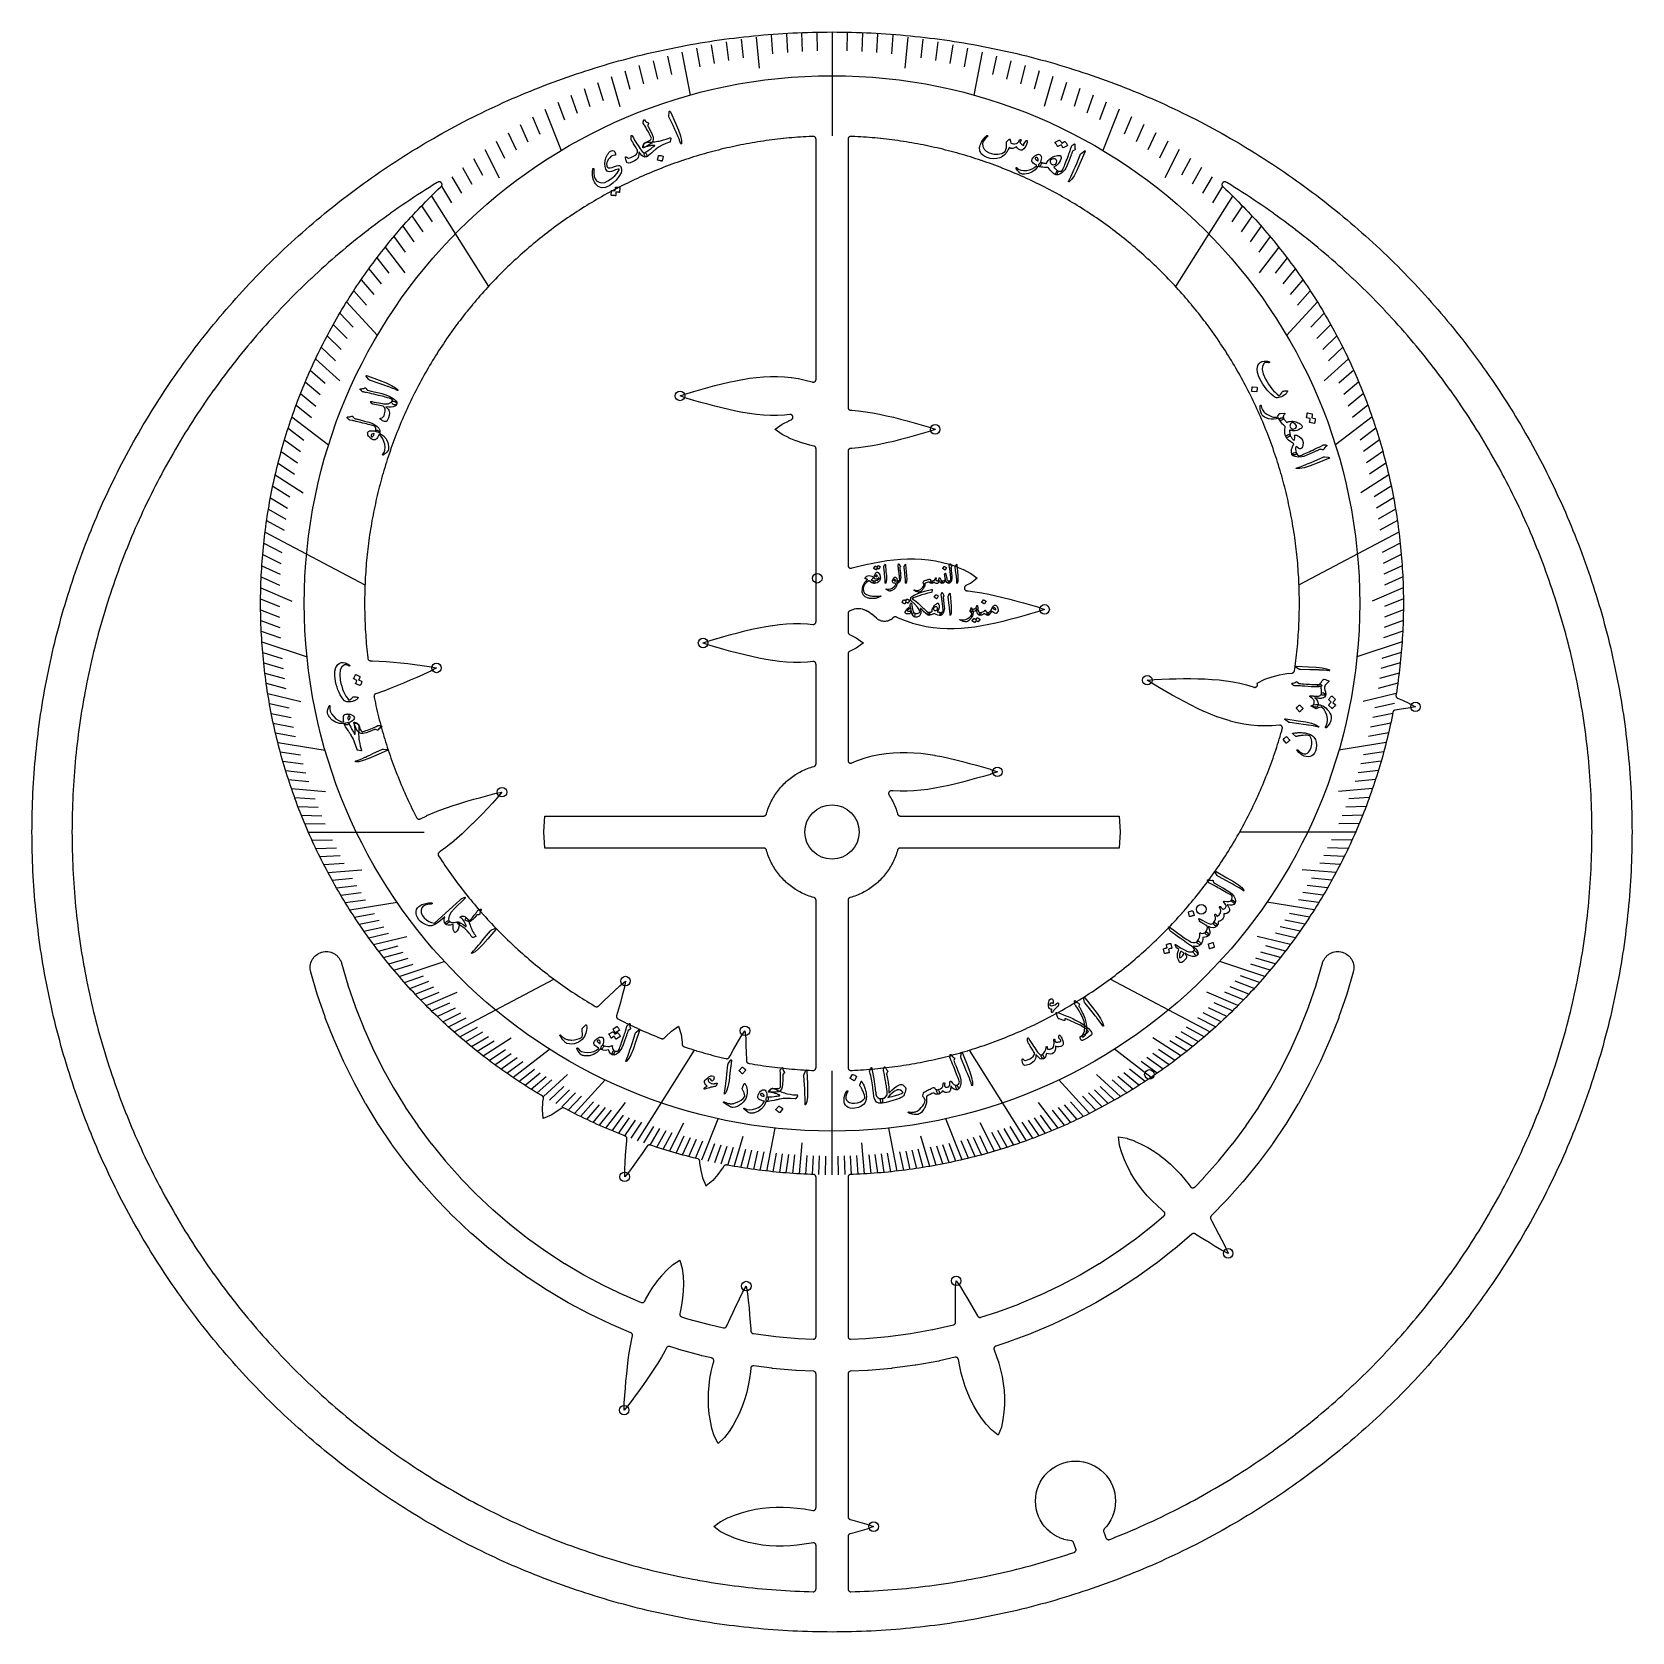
# Model space of a CAD drawing. Header units: millimetres. Extents: x -72 to 72, y -72 to 72.
import ezdxf

# ---------------------------------------------------------------- set-up
doc = ezdxf.new("R2010")
doc.units = ezdxf.units.MM
for name, color, linetype in [('CUT_INNER', 6, 'Continuous'), ('CUT_OUTER', 1, 'Continuous'), ('ENGRAVE', 7, 'Continuous'), ('ENGRAVE_FINE', 8, 'Continuous'), ('TEXT', 5, 'Continuous')]:
    doc.layers.add(name, color=color, linetype=linetype)

msp = doc.modelspace()

# ---------------------------------------------------------------- linework, layer by layer
at = {"layer": 'CUT_INNER'}
for points in [[(-42.0313, 15.7077), (-42.0251, 15.6846), (-42.0167, 15.6621), (-42.0061, 15.6406), (-41.9936, 15.6202), (-41.9792, 15.6011), (-41.963, 15.5834), (-41.9451, 15.5674), (-41.9259, 15.5532), (-41.9053, 15.5409), (-41.8837, 15.5306), (-41.8612, 15.5224), (-41.838, 15.5164), (-41.8143, 15.5126), (-41.7904, 15.5112), (-41.6488, 15.5093), (-41.6452, 15.5092), (-41.0077, 15.4826), (-41.0047, 15.4824), (-40.3642, 15.4401), (-40.3618, 15.44), (-39.7188, 15.3849), (-39.7169, 15.3848), (-39.072, 15.3197), (-39.0706, 15.3195), (-38.4247, 15.247), (-37.776, 15.1686), (-37.1266, 15.0856), (-37.1253, 15.0854), (-36.4794, 14.9959), (-36.472, 14.9947), (-35.825, 14.865), (-35.82, 14.8638), (-35.8249, 14.8609), (-36.4059, 14.5493), (-36.4126, 14.5459), (-37.0047, 14.2727), (-37.0059, 14.2722), (-37.6017, 14.0049), (-38.1994, 13.7418), (-38.7983, 13.484), (-38.7996, 13.4835), (-39.3979, 13.234), (-39.3997, 13.2333), (-39.9989, 12.994), (-40.0012, 12.9931), (-40.6018, 12.7667), (-40.6047, 12.7657), (-41.207, 12.5551), (-41.2104, 12.554), (-41.3036, 12.5244), (-41.3264, 12.5159), (-41.3483, 12.5052), (-41.3691, 12.4924), (-41.3885, 12.4777), (-41.4064, 12.4612), (-41.4226, 12.443), (-41.4369, 12.4233), (-41.4493, 12.4023), (-41.4596, 12.3802), (-41.4676, 12.3572), (-41.4734, 12.3335), (-41.4768, 12.3094), (-41.4779, 12.285), (-41.4766, 12.2607), (-41.473, 12.2366), (-41.4638, 12.1914), (-41.4635, 12.1898), (-41.4108, 11.9371), (-41.4105, 11.9356), (-41.3563, 11.6832), (-41.3559, 11.6817), (-41.3001, 11.4296), (-41.2998, 11.4281), (-41.2424, 11.1763), (-41.2421, 11.1748), (-41.1832, 10.9235), (-41.1829, 10.922), (-41.1224, 10.671), (-41.1221, 10.6695), (-41.0601, 10.4188), (-41.0597, 10.4173), (-40.9962, 10.1671), (-40.9958, 10.1656), (-40.9308, 9.9157), (-40.9304, 9.9142), (-40.8639, 9.6648), (-40.8635, 9.6633), (-40.7954, 9.4142), (-40.7949, 9.4128), (-40.7253, 9.1641), (-40.7249, 9.1627), (-40.6537, 8.9145), (-40.6533, 8.913), (-40.5807, 8.6653), (-40.5802, 8.6638), (-40.506, 8.4165), (-40.5056, 8.415), (-40.4299, 8.1682), (-40.4294, 8.1667), (-40.3522, 7.9203), (-40.3517, 7.9189), (-40.273, 7.673), (-40.2725, 7.6715), (-40.1923, 7.4261), (-40.1918, 7.4247), (-40.1101, 7.1797), (-40.1096, 7.1783), (-40.0263, 6.9339), (-40.0258, 6.9324), (-39.9411, 6.6886), (-39.9406, 6.6871), (-39.8544, 6.4437), (-39.8538, 6.4423), (-39.7661, 6.1995), (-39.7656, 6.198), (-39.6764, 5.9557), (-39.6758, 5.9543), (-39.5851, 5.7126), (-39.5846, 5.7111), (-39.4924, 5.47), (-39.4919, 5.4685), (-39.3982, 5.2279), (-39.3976, 5.2265), (-39.3025, 4.9865), (-39.3019, 4.9851), (-39.2053, 4.7456), (-39.2048, 4.7442), (-39.1067, 4.5054), (-39.1061, 4.5039), (-39.0066, 4.2657), (-39.006, 4.2643), (-38.905, 4.0267), (-38.9044, 4.0253), (-38.8019, 3.7883), (-38.8013, 3.7869), (-38.6974, 3.5505), (-38.6968, 3.5491), (-38.5914, 3.3134), (-38.5908, 3.312), (-38.484, 3.0769), (-38.4834, 3.0755), (-38.3751, 2.8411), (-38.3745, 2.8397), (-38.2648, 2.606), (-38.2641, 2.6046), (-38.153, 2.3715), (-38.1524, 2.3702), (-38.0398, 2.1378), (-38.0392, 2.1364), (-37.9252, 1.9047), (-37.9245, 1.9034), (-37.8091, 1.6724), (-37.8085, 1.671), (-37.6917, 1.4407), (-37.691, 1.4394), (-37.6197, 1.301), (-37.6073, 1.2795), (-37.5928, 1.2594), (-37.5763, 1.2408), (-37.5581, 1.2239), (-37.5384, 1.2089), (-37.5172, 1.196), (-37.4949, 1.1852), (-37.4716, 1.1767), (-37.4475, 1.1705), (-37.423, 1.1667), (-37.3982, 1.1654), (-37.3735, 1.1666), (-37.3489, 1.1702), (-37.3248, 1.1762), (-37.3015, 1.1846), (-37.2791, 1.1952), (-37.2663, 1.2021), (-37.2616, 1.2045), (-36.6968, 1.478), (-36.6925, 1.48), (-36.1149, 1.7331), (-36.111, 1.7348), (-35.5219, 1.9698), (-35.5185, 1.9711), (-34.9193, 2.1904), (-34.9165, 2.1914), (-34.3086, 2.3975), (-34.3063, 2.3983), (-33.6912, 2.5935), (-33.6894, 2.594), (-33.0687, 2.7807), (-33.0673, 2.7811), (-32.4428, 2.9613), (-31.8135, 3.1371), (-31.1817, 3.309), (-31.1805, 3.3093), (-30.5495, 3.4737), (-30.5422, 3.4754), (-29.8953, 3.6032), (-29.8897, 3.604), (-29.8928, 3.5998), (-30.3107, 3.0892), (-30.3156, 3.0836), (-30.7581, 2.6046), (-30.759, 2.6036), (-31.2071, 2.1287), (-31.6586, 1.6569), (-32.1133, 1.1895), (-32.1143, 1.1885), (-32.5716, 0.7291), (-32.5729, 0.7277), (-33.035, 0.2773), (-33.0368, 0.2756), (-33.5051, -0.1633), (-33.5073, -0.1654), (-33.9832, -0.5905), (-33.9859, -0.5928), (-34.4709, -1.0016), (-34.4742, -1.0042), (-34.9697, -1.3943), (-34.9735, -1.3971), (-35.4809, -1.7663), (-35.4853, -1.7693), (-35.5525, -1.814), (-35.572, -1.8284), (-35.59, -1.8446), (-35.6064, -1.8625), (-35.621, -1.8818), (-35.6336, -1.9025), (-35.6441, -1.9243), (-35.6525, -1.9471), (-35.6587, -1.9705), (-35.6625, -1.9944), (-35.6641, -2.0186), (-35.6632, -2.0428), (-35.6601, -2.0669), (-35.6546, -2.0905), (-35.6468, -2.1134), (-35.6369, -2.1356), (-35.6249, -2.1566), (-35.6221, -2.1609), (-35.6213, -2.1622), (-35.4812, -2.3791), (-35.4803, -2.3804), (-35.3389, -2.5963), (-35.338, -2.5976), (-35.1952, -2.8127), (-35.1944, -2.814), (-35.0503, -3.0283), (-35.0494, -3.0295), (-34.904, -3.2429), (-34.9032, -3.2441), (-34.7564, -3.4566), (-34.7556, -3.4578), (-34.6075, -3.6694), (-34.6067, -3.6706), (-34.4573, -3.8813), (-34.4565, -3.8825), (-34.3058, -4.0922), (-34.3049, -4.0935), (-34.1531, -4.3023), (-34.1522, -4.3035), (-33.999, -4.5114), (-33.9981, -4.5126), (-33.8436, -4.7195), (-33.8427, -4.7207), (-33.687, -4.9267), (-33.6861, -4.9279), (-33.5291, -5.1329), (-33.5282, -5.1341), (-33.37, -5.3381), (-33.369, -5.3394), (-33.2095, -5.5424), (-33.2086, -5.5436), (-33.0479, -5.7457), (-33.0469, -5.7469), (-32.885, -5.948), (-32.884, -5.9492), (-32.7208, -6.1492), (-32.7198, -6.1504), (-32.5554, -6.3495), (-32.5545, -6.3507), (-32.3888, -6.5488), (-32.3879, -6.5499), (-32.221, -6.747), (-32.22, -6.7481), (-32.052, -6.9442), (-32.051, -6.9453), (-31.8817, -7.1403), (-31.8807, -7.1415), (-31.7103, -7.3354), (-31.7093, -7.3366), (-31.5377, -7.5295), (-31.5366, -7.5306), (-31.3638, -7.7224), (-31.3628, -7.7236), (-31.1888, -7.9143), (-31.1878, -7.9155), (-31.0126, -8.1052), (-31.0116, -8.1063), (-30.8353, -8.2949), (-30.8342, -8.296), (-30.6568, -8.4836), (-30.6557, -8.4847), (-30.4771, -8.6711), (-30.4761, -8.6722), (-30.2963, -8.8576), (-30.2952, -8.8587), (-30.1144, -9.0429), (-30.1133, -9.044), (-29.9313, -9.2271), (-29.9302, -9.2282), (-29.7471, -9.4102), (-29.746, -9.4113), (-29.5617, -9.5922), (-29.5606, -9.5933), (-29.3753, -9.773), (-29.3742, -9.7741), (-29.1877, -9.9527), (-29.1866, -9.9537), (-28.9991, -10.1312), (-28.998, -10.1322), (-28.8093, -10.3085), (-28.8082, -10.3096), (-28.6185, -10.4847), (-28.6174, -10.4858), (-28.4266, -10.6597), (-28.4255, -10.6608), (-28.2336, -10.8336), (-28.2325, -10.8346), (-28.0396, -11.0062), (-28.0385, -11.0072), (-27.8445, -11.1777), (-27.8434, -11.1787), (-27.6484, -11.3479), (-27.6472, -11.3489), (-27.4512, -11.517), (-27.45, -11.518), (-27.253, -11.6848), (-27.2518, -11.6858), (-27.0537, -11.8514), (-27.0526, -11.8524), (-26.8535, -12.0168), (-26.8523, -12.0178), (-26.6522, -12.181), (-26.651, -12.1819), (-26.4499, -12.3439), (-26.4487, -12.3448), (-26.2467, -12.5055), (-26.2455, -12.5065), (-26.0424, -12.666), (-26.0412, -12.6669), (-25.8372, -12.8251), (-25.836, -12.8261), (-25.631, -12.983), (-25.6297, -12.984), (-25.4238, -13.1397), (-25.4226, -13.1406), (-25.2156, -13.295), (-25.2144, -13.2959), (-25.0066, -13.4491), (-25.0053, -13.45), (-24.7965, -13.6019), (-24.7953, -13.6028), (-24.5856, -13.7534), (-24.5843, -13.7543), (-24.3737, -13.9036), (-24.3724, -13.9045), (-24.1609, -14.0525), (-24.1596, -14.0534), (-23.9472, -14.2001), (-23.9459, -14.201), (-23.7326, -14.3464), (-23.7313, -14.3472), (-23.5171, -14.4913), (-23.5158, -14.4922), (-23.3007, -14.635), (-23.2994, -14.6358), (-23.0834, -14.7773), (-23.0821, -14.7781), (-22.8653, -14.9183), (-22.864, -14.9191), (-22.6463, -15.0579), (-22.645, -15.0587), (-22.4264, -15.1962), (-22.4251, -15.197), (-22.2057, -15.3331), (-22.2044, -15.3339), (-21.9842, -15.4687), (-21.9829, -15.4695), (-21.7618, -15.6029), (-21.7605, -15.6037), (-21.5387, -15.7357), (-21.5373, -15.7365), (-21.4423, -15.7923), (-21.4199, -15.8039), (-21.3965, -15.8133), (-21.3722, -15.8202), (-21.3473, -15.8247), (-21.3221, -15.8266), (-21.2969, -15.8259), (-21.2718, -15.8228), (-21.2472, -15.8171), (-21.2233, -15.8089), (-21.2004, -15.7984), (-21.1786, -15.7857), (-21.1582, -15.7707), (-21.1394, -15.7539), (-21.116, -15.7306), (-21.115, -15.7296), (-20.6491, -15.2763), (-20.1771, -14.8245), (-19.7009, -14.3752), (-19.6999, -14.3743), (-19.221, -13.9318), (-19.2153, -13.9269), (-18.7051, -13.5093), (-18.7005, -13.506), (-18.7013, -13.5111), (-18.8291, -14.1584), (-18.8308, -14.1657), (-18.9952, -14.7967), (-18.9956, -14.798), (-19.1669, -15.428), (-19.3427, -16.057), (-19.5093, -16.6346), (-19.515, -16.6585), (-19.5182, -16.6829), (-19.5191, -16.7074), (-19.5175, -16.7319), (-19.5136, -16.7562), (-19.5073, -16.7799), (-19.4987, -16.8029), (-19.4878, -16.825), (-19.4749, -16.8459), (-19.46, -16.8654), (-19.4432, -16.8833), (-19.4248, -16.8995), (-19.4048, -16.9139), (-19.3836, -16.9262), (-19.2637, -16.9879), (-19.2623, -16.9886), (-19.032, -17.1054), (-19.0307, -17.1061), (-18.7997, -17.2215), (-18.7983, -17.2222), (-18.5666, -17.3361), (-18.5653, -17.3368), (-18.3329, -17.4493), (-18.3315, -17.45), (-18.0984, -17.5611), (-18.0971, -17.5617), (-17.8633, -17.6714), (-17.8619, -17.6721), (-17.6275, -17.7803), (-17.6261, -17.7809), (-17.3911, -17.8877), (-17.3897, -17.8884), (-17.1539, -17.9937), (-17.1525, -17.9943), (-16.9162, -18.0982), (-16.9148, -18.0989), (-16.6778, -18.2013), (-16.6764, -18.2019), (-16.4388, -18.3029), (-16.4373, -18.3035), (-16.1991, -18.403), (-16.1977, -18.4036), (-15.9588, -18.5017), (-15.9574, -18.5023), (-15.718, -18.5989), (-15.7166, -18.5995), (-15.4765, -18.6946), (-15.4751, -18.6952), (-15.4487, -18.7054), (-15.4249, -18.7133), (-15.4004, -18.7188), (-15.3755, -18.7218), (-15.3504, -18.7223), (-15.3253, -18.7203), (-15.3006, -18.7158), (-15.2765, -18.7088), (-15.2532, -18.6994), (-15.2309, -18.6877), (-15.21, -18.6739), (-15.1905, -18.658), (-15.1728, -18.6403), (-15.0584, -18.514), (-15.0517, -18.5071), (-14.5456, -18.0286), (-14.5417, -18.0252), (-14.5375, -18.0221), (-13.8957, -17.5923), (-13.8907, -17.5894), (-13.8888, -17.5948), (-13.6653, -18.3342), (-13.664, -18.3392), (-13.6631, -18.3444), (-13.5755, -19.0353), (-13.5747, -19.0449), (-13.5659, -19.2248), (-13.5634, -19.2496), (-13.5585, -19.2741), (-13.5512, -19.298), (-13.5415, -19.321), (-13.5295, -19.343), (-13.5154, -19.3636), (-13.4993, -19.3828), (-13.4814, -19.4002), (-13.4619, -19.4158), (-13.4409, -19.4293), (-13.4186, -19.4406), (-13.3953, -19.4497), (-13.2784, -19.4888), (-13.2769, -19.4892), (-13.0315, -19.5695), (-13.0301, -19.57), (-12.7842, -19.6487), (-12.7827, -19.6492), (-12.5363, -19.7264), (-12.5349, -19.7268), (-12.288, -19.8025), (-12.2866, -19.803), (-12.0393, -19.8772), (-12.0378, -19.8776), (-11.79, -19.9503), (-11.7886, -19.9507), (-11.5404, -20.0219), (-11.5389, -20.0223), (-11.2903, -20.0919), (-11.2888, -20.0923), (-11.0398, -20.1604), (-11.0383, -20.1608), (-10.7888, -20.2274), (-10.7873, -20.2278), (-10.5375, -20.2928), (-10.536, -20.2932), (-10.2857, -20.3567), (-10.2842, -20.3571), (-10.0336, -20.419), (-10.0321, -20.4194), (-9.7811, -20.4798), (-9.7796, -20.4802), (-9.5868, -20.5253), (-9.5623, -20.5298), (-9.5375, -20.5318), (-9.5125, -20.5313), (-9.4878, -20.5284), (-9.4635, -20.523), (-9.4398, -20.5152), (-9.417, -20.505), (-9.3954, -20.4927), (-9.3751, -20.4783), (-9.3563, -20.4619), (-9.3392, -20.4437), (-9.3241, -20.424), (-9.311, -20.4028), (-9.2348, -20.2649), (-8.9142, -19.6956), (-8.589, -19.1274), (-8.5884, -19.1263), (-8.2585, -18.5638), (-8.2545, -18.5574), (-7.8872, -18.0094), (-7.8841, -18.0052), (-7.8832, -18.0108), (-7.8177, -18.6668), (-7.8172, -18.6743), (-7.7914, -19.3259), (-7.7913, -19.3272), (-7.7724, -19.9799), (-7.758, -20.6328), (-7.7571, -20.7036), (-7.7555, -20.7282), (-7.7516, -20.7524), (-7.7453, -20.7761), (-7.7367, -20.7991), (-7.7258, -20.8212), (-7.7129, -20.8421), (-7.698, -20.8616), (-7.6812, -20.8795), (-7.6628, -20.8958), (-7.6429, -20.9101), (-7.6216, -20.9224), (-7.5992, -20.9326), (-7.576, -20.9405), (-7.5521, -20.9461), (-7.4931, -20.9569), (-7.4916, -20.9572), (-7.2373, -21.0021), (-7.2358, -21.0024), (-6.9813, -21.0457), (-6.9798, -21.046), (-6.725, -21.0878), (-6.7235, -21.088), (-6.4684, -21.1282), (-6.4669, -21.1285), (-6.2116, -21.1671), (-6.2101, -21.1674), (-5.9546, -21.2045), (-5.9531, -21.2047), (-5.6974, -21.2402), (-5.6958, -21.2404), (-5.4399, -21.2744), (-5.4384, -21.2746), (-5.1822, -21.307), (-5.1807, -21.3072), (-4.9243, -21.338), (-4.9228, -21.3382), (-4.6663, -21.3674), (-4.6648, -21.3676), (-4.4081, -21.3952), (-4.4065, -21.3954), (-4.1497, -21.4215), (-4.1482, -21.4217), (-3.8911, -21.4462), (-3.8896, -21.4463), (-3.6324, -21.4693), (-3.6309, -21.4694), (-3.3736, -21.4907), (-3.3721, -21.4909), (-3.1146, -21.5107), (-3.1131, -21.5108), (-2.8556, -21.529), (-2.854, -21.5291), (-2.5964, -21.5457), (-2.5948, -21.5458), (-2.3371, -21.5608), (-2.3356, -21.5609), (-2.0777, -21.5744), (-2.0762, -21.5745), (-1.8183, -21.5863), (-1.8167, -21.5864), (-1.709, -21.5907), (-1.6838, -21.5904), (-1.6588, -21.5876), (-1.6342, -21.5824), (-1.6103, -21.5746), (-1.5872, -21.5645), (-1.5653, -21.5522), (-1.5448, -21.5377), (-1.5258, -21.5212), (-1.5085, -21.5028), (-1.4932, -21.4829), (-1.48, -21.4615), (-1.469, -21.4389), (-1.4603, -21.4153), (-1.454, -21.3909), (-1.4503, -21.366), (-1.449, -21.3409), (-1.449, -6.1788), (-1.4503, -6.1536), (-1.4541, -6.1287), (-1.4604, -6.1042), (-1.4691, -6.0805), (-1.4802, -6.0579), (-1.4935, -6.0364), (-1.5089, -6.0164), (-1.5263, -5.9981), (-1.5454, -5.9816), (-1.566, -5.9671), (-1.5881, -5.9548), (-1.6112, -5.9447), (-1.6353, -5.9371), (-1.641, -5.9356), (-1.644, -5.9347), (-1.7862, -5.8935), (-1.7891, -5.8926), (-1.9303, -5.8479), (-1.9332, -5.8469), (-2.0732, -5.7988), (-2.0761, -5.7977), (-2.2149, -5.7461), (-2.2177, -5.745), (-2.3552, -5.6901), (-2.3581, -5.6889), (-2.4942, -5.6305), (-2.497, -5.6293), (-2.6316, -5.5676), (-2.6344, -5.5663), (-2.7674, -5.5014), (-2.7702, -5.5), (-2.9016, -5.4318), (-2.9043, -5.4304), (-3.034, -5.359), (-3.0367, -5.3574), (-3.1646, -5.2829), (-3.1673, -5.2813), (-3.2933, -5.2036), (-3.2959, -5.202), (-3.4201, -5.1212), (-3.4226, -5.1195), (-3.5447, -5.0358), (-3.5472, -5.034), (-3.6672, -4.9473), (-3.6697, -4.9454), (-3.7875, -4.8558), (-3.7899, -4.8539), (-3.9056, -4.7614), (-3.9079, -4.7594), (-4.0212, -4.6641), (-4.0236, -4.6621), (-4.1345, -4.564), (-4.1368, -4.5619), (-4.2452, -4.4611), (-4.2475, -4.459), (-4.3534, -4.3556), (-4.3556, -4.3534), (-4.459, -4.2475), (-4.4611, -4.2452), (-4.5619, -4.1368), (-4.564, -4.1345), (-4.6621, -4.0236), (-4.6641, -4.0212), (-4.7594, -3.9079), (-4.7614, -3.9056), (-4.8539, -3.7899), (-4.8558, -3.7875), (-4.9454, -3.6697), (-4.9473, -3.6672), (-5.034, -3.5472), (-5.0358, -3.5447), (-5.1195, -3.4226), (-5.1212, -3.4201), (-5.202, -3.2959), (-5.2036, -3.2933), (-5.2813, -3.1673), (-5.2829, -3.1646), (-5.3574, -3.0367), (-5.359, -3.034), (-5.4304, -2.9043), (-5.4318, -2.9016), (-5.5, -2.7702), (-5.5014, -2.7674), (-5.5663, -2.6344), (-5.5676, -2.6316), (-5.6293, -2.497), (-5.6305, -2.4942), (-5.6889, -2.3581), (-5.6901, -2.3552), (-5.745, -2.2177), (-5.7461, -2.2149), (-5.7977, -2.0761), (-5.7988, -2.0732), (-5.8469, -1.9332), (-5.8479, -1.9303), (-5.8926, -1.7891), (-5.8935, -1.7862), (-5.9347, -1.644), (-5.9356, -1.641), (-5.9371, -1.6353), (-5.9447, -1.6112), (-5.9548, -1.5881), (-5.9671, -1.566), (-5.9816, -1.5454), (-5.9981, -1.5263), (-6.0164, -1.5089), (-6.0364, -1.4935), (-6.0579, -1.4802), (-6.0805, -1.4691), (-6.1042, -1.4604), (-6.1287, -1.4541), (-6.1536, -1.4503), (-6.1788, -1.449), (-26.0062, -1.449), (-26.0123, -1.4487), (-26.0129, -1.4427), (-26.0835, -0.0061), (-26.0835, 0.0061), (-26.0129, 1.4427), (-26.0123, 1.4487), (-26.0062, 1.449), (-6.1788, 1.449), (-6.1536, 1.4503), (-6.1287, 1.4541), (-6.1042, 1.4604), (-6.0805, 1.4691), (-6.0579, 1.4802), (-6.0364, 1.4935), (-6.0164, 1.5089), (-5.9981, 1.5263), (-5.9816, 1.5454), (-5.9671, 1.566), (-5.9548, 1.5881), (-5.9447, 1.6112), (-5.9371, 1.6353), (-5.9356, 1.641), (-5.9347, 1.644), (-5.8935, 1.7862), (-5.8926, 1.7891), (-5.8479, 1.9303), (-5.8469, 1.9332), (-5.7988, 2.0732), (-5.7977, 2.0761), (-5.7461, 2.2149), (-5.745, 2.2177), (-5.6901, 2.3552), (-5.6889, 2.3581), (-5.6305, 2.4942), (-5.6293, 2.497), (-5.5676, 2.6316), (-5.5663, 2.6344), (-5.5014, 2.7674), (-5.5, 2.7702), (-5.4318, 2.9016), (-5.4304, 2.9043), (-5.359, 3.034), (-5.3574, 3.0367), (-5.2829, 3.1646), (-5.2813, 3.1673), (-5.2036, 3.2933), (-5.202, 3.2959), (-5.1212, 3.4201), (-5.1195, 3.4226), (-5.0358, 3.5447), (-5.034, 3.5472), (-4.9473, 3.6672), (-4.9454, 3.6697), (-4.8558, 3.7875), (-4.8539, 3.7899), (-4.7614, 3.9056), (-4.7594, 3.9079), (-4.6641, 4.0212), (-4.6621, 4.0236), (-4.564, 4.1345), (-4.5619, 4.1368), (-4.4611, 4.2452), (-4.459, 4.2475), (-4.3556, 4.3534), (-4.3534, 4.3556), (-4.2475, 4.459), (-4.2452, 4.4611), (-4.1368, 4.5619), (-4.1345, 4.564), (-4.0236, 4.6621), (-4.0212, 4.6641), (-3.9079, 4.7594), (-3.9056, 4.7614), (-3.7899, 4.8539), (-3.7875, 4.8558), (-3.6697, 4.9454), (-3.6672, 4.9473), (-3.5472, 5.034), (-3.5447, 5.0358), (-3.4226, 5.1195), (-3.4201, 5.1212), (-3.2959, 5.202), (-3.2933, 5.2036), (-3.1673, 5.2813), (-3.1646, 5.2829), (-3.0367, 5.3574), (-3.034, 5.359), (-2.9043, 5.4304), (-2.9016, 5.4318), (-2.7702, 5.5), (-2.7674, 5.5014), (-2.6344, 5.5663), (-2.6316, 5.5676), (-2.497, 5.6293), (-2.4942, 5.6305), (-2.3581, 5.6889), (-2.3552, 5.6901), (-2.2177, 5.745), (-2.2149, 5.7461), (-2.0761, 5.7977), (-2.0732, 5.7988), (-1.9332, 5.8469), (-1.9303, 5.8479), (-1.7891, 5.8926), (-1.7862, 5.8935), (-1.644, 5.9347), (-1.641, 5.9356), (-1.6353, 5.9371), (-1.6112, 5.9447), (-1.5881, 5.9548), (-1.566, 5.9671), (-1.5454, 5.9816), (-1.5263, 5.9981), (-1.5089, 6.0164), (-1.4935, 6.0364), (-1.4802, 6.0579), (-1.4691, 6.0805), (-1.4604, 6.1042), (-1.4541, 6.1287), (-1.4503, 6.1536), (-1.449, 6.1788), (-1.449, 15.1889), (-1.4502, 15.2134), (-1.4538, 15.2377), (-1.4598, 15.2616), (-1.4681, 15.2847), (-1.4786, 15.3069), (-1.4913, 15.328), (-1.5059, 15.3477), (-1.5224, 15.3659), (-1.5407, 15.3823), (-1.5604, 15.397), (-1.5815, 15.4096), (-1.6037, 15.42), (-1.6269, 15.4283), (-1.6507, 15.4342), (-1.675, 15.4377), (-1.6996, 15.4389), (-1.7241, 15.4376), (-2.2212, 15.3874), (-2.2277, 15.3869), (-2.8513, 15.3566), (-2.8575, 15.3565), (-3.4815, 15.3569), (-3.4873, 15.3571), (-4.1118, 15.3863), (-4.117, 15.3867), (-4.7421, 15.4424), (-4.7468, 15.4429), (-5.3723, 15.5228), (-5.3765, 15.5234), (-6.0026, 15.6246), (-6.0062, 15.6252), (-6.6329, 15.7452), (-6.6359, 15.7458), (-7.2632, 15.8816), (-7.2656, 15.8821), (-7.8935, 16.0309), (-7.8953, 16.0313), (-8.5237, 16.1903), (-8.5251, 16.1907), (-9.1534, 16.3572), (-9.7836, 16.5299), (-10.4138, 16.7073), (-10.415, 16.7077), (-11.0408, 16.891), (-11.0479, 16.8933), (-11.6684, 17.1163), (-11.6736, 17.1185), (-11.6684, 17.1206), (-11.0479, 17.3436), (-11.0408, 17.3459), (-10.415, 17.5293), (-10.4138, 17.5296), (-9.7853, 17.7066), (-9.1554, 17.8791), (-8.5251, 18.0463), (-8.5237, 18.0466), (-7.8953, 18.2056), (-7.8935, 18.2061), (-7.2656, 18.3548), (-7.2632, 18.3554), (-6.6359, 18.4911), (-6.6329, 18.4917), (-6.0062, 18.6117), (-6.0026, 18.6123), (-5.3765, 18.7136), (-5.3723, 18.7142), (-4.7468, 18.794), (-4.7421, 18.7945), (-4.117, 18.8502), (-4.1118, 18.8506), (-3.4873, 18.8798), (-3.4815, 18.88), (-2.8575, 18.8805), (-2.8513, 18.8803), (-2.2277, 18.85), (-2.2212, 18.8495), (-1.7241, 18.7993), (-1.6996, 18.798), (-1.675, 18.7992), (-1.6507, 18.8027), (-1.6269, 18.8087), (-1.6037, 18.8169), (-1.5815, 18.8274), (-1.5604, 18.84), (-1.5407, 18.8546), (-1.5224, 18.8711), (-1.5059, 18.8892), (-1.4913, 18.909), (-1.4786, 18.93), (-1.4681, 18.9522), (-1.4598, 18.9754), (-1.4538, 18.9992), (-1.4502, 19.0235), (-1.449, 19.048), (-1.449, 34.7122), (-1.4502, 34.7365), (-1.4537, 34.7605), (-1.4595, 34.784), (-1.4676, 34.8069), (-1.4779, 34.8289), (-1.4903, 34.8498), (-1.5046, 34.8694), (-1.5208, 34.8875), (-1.5386, 34.904), (-1.558, 34.9186), (-1.5786, 34.9313), (-1.6005, 34.942), (-1.6232, 34.9504), (-1.6467, 34.9567), (-1.9953, 35.0313), (-2.0023, 35.033), (-2.6252, 35.2043), (-2.6323, 35.2065), (-3.255, 35.4185), (-3.2625, 35.4213), (-3.8843, 35.6786), (-3.8931, 35.6826), (-4.5141, 35.9979), (-4.5187, 36.0004), (-4.523, 36.0033), (-5.1439, 36.4629), (-5.1483, 36.4665), (-5.1439, 36.4702), (-4.523, 36.9297), (-4.5187, 36.9326), (-4.5141, 36.9352), (-3.8931, 37.2504), (-3.8843, 37.2545), (-3.6919, 37.3341), (-3.6697, 37.3446), (-3.6486, 37.3572), (-3.6289, 37.3718), (-3.6107, 37.3883), (-3.5942, 37.4065), (-3.5796, 37.4263), (-3.5669, 37.4473), (-3.5564, 37.4695), (-3.5482, 37.4927), (-3.5422, 37.5165), (-3.5386, 37.5408), (-3.5375, 37.5653), (-3.5387, 37.5898), (-3.5423, 37.6141), (-3.5483, 37.6379), (-3.5566, 37.6611), (-3.5671, 37.6832), (-3.5798, 37.7043), (-3.5944, 37.724), (-3.611, 37.7422), (-3.6292, 37.7586), (-3.6489, 37.7732), (-3.67, 37.7858), (-3.6922, 37.7963), (-3.7154, 37.8045), (-3.7392, 37.8104), (-3.7635, 37.814), (-3.7881, 37.8151), (-3.8126, 37.8138), (-4.3079, 37.7638), (-4.3144, 37.7633), (-4.9381, 37.733), (-4.9442, 37.7328), (-5.5683, 37.7333), (-5.574, 37.7335), (-6.1985, 37.7627), (-6.2038, 37.7631), (-6.8288, 37.8188), (-6.8335, 37.8193), (-7.4591, 37.8992), (-7.4632, 37.8997), (-8.0894, 38.001), (-8.0929, 38.0016), (-8.7197, 38.1216), (-8.7226, 38.1222), (-9.35, 38.2579), (-9.3523, 38.2585), (-9.9802, 38.4073), (-9.9821, 38.4077), (-10.6105, 38.5667), (-10.6118, 38.5671), (-11.2401, 38.7336), (-11.8703, 38.9063), (-12.5005, 39.0837), (-12.5018, 39.0841), (-13.1275, 39.2674), (-13.1347, 39.2697), (-13.7551, 39.4927), (-13.7603, 39.4949), (-13.7551, 39.497), (-13.1347, 39.72), (-13.1275, 39.7223), (-12.5018, 39.9057), (-12.5005, 39.906), (-11.872, 40.083), (-11.2421, 40.2555), (-10.6118, 40.4226), (-10.6105, 40.423), (-9.9821, 40.582), (-9.9802, 40.5825), (-9.3523, 40.7312), (-9.35, 40.7318), (-8.7226, 40.8675), (-8.7197, 40.8681), (-8.0929, 40.9881), (-8.0894, 40.9887), (-7.4632, 41.09), (-7.4591, 41.0906), (-6.8335, 41.1704), (-6.8288, 41.1709), (-6.2038, 41.2266), (-6.1985, 41.227), (-5.574, 41.2562), (-5.5683, 41.2564), (-4.9442, 41.2569), (-4.9381, 41.2567), (-4.3144, 41.2264), (-4.3079, 41.2259), (-3.6845, 41.1629), (-3.6778, 41.1621), (-3.0546, 41.0647), (-3.0477, 41.0635), (-2.4247, 40.9301), (-2.4177, 40.9284), (-1.7947, 40.757), (-1.7876, 40.7548), (-1.7796, 40.7521), (-1.7555, 40.7452), (-1.731, 40.7408), (-1.7061, 40.7389), (-1.6811, 40.7394), (-1.6563, 40.7424), (-1.6319, 40.7479), (-1.6082, 40.7558), (-1.5855, 40.766), (-1.5638, 40.7785), (-1.5435, 40.793), (-1.5247, 40.8095), (-1.5077, 40.8278), (-1.4926, 40.8477), (-1.4796, 40.869), (-1.4687, 40.8915), (-1.4602, 40.9149), (-1.454, 40.9391), (-1.4502, 40.9638), (-1.449, 40.9888), (-1.449, 62.747), (-1.4503, 62.7721), (-1.454, 62.797), (-1.4603, 62.8213), (-1.469, 62.845), (-1.48, 62.8676), (-1.4932, 62.889), (-1.5085, 62.9089), (-1.5258, 62.9273), (-1.5448, 62.9438), (-1.5653, 62.9583), (-1.5872, 62.9706), (-1.6103, 62.9807), (-1.6342, 62.9885), (-1.6588, 62.9937), (-1.6838, 62.9965), (-1.709, 62.9968), (-1.8167, 62.9925), (-1.8183, 62.9924), (-2.0762, 62.9805), (-2.0777, 62.9805), (-2.3356, 62.967), (-2.3371, 62.9669), (-2.5948, 62.9519), (-2.5964, 62.9518), (-2.854, 62.9352), (-2.8556, 62.9351), (-3.1131, 62.9169), (-3.1146, 62.9168), (-3.3721, 62.897), (-3.3736, 62.8968), (-3.6309, 62.8755), (-3.6324, 62.8754), (-3.8896, 62.8524), (-3.8911, 62.8523), (-4.1482, 62.8277), (-4.1497, 62.8276), (-4.4065, 62.8015), (-4.4081, 62.8013), (-4.6648, 62.7737), (-4.6663, 62.7735), (-4.9228, 62.7443), (-4.9243, 62.7441), (-5.1807, 62.7133), (-5.1822, 62.7131), (-5.4384, 62.6807), (-5.4399, 62.6805), (-5.6958, 62.6465), (-5.6974, 62.6463), (-5.9531, 62.6108), (-5.9546, 62.6106), (-6.2101, 62.5735), (-6.2116, 62.5732), (-6.4669, 62.5346), (-6.4684, 62.5343), (-6.7235, 62.4941), (-6.725, 62.4939), (-6.9798, 62.4521), (-6.9813, 62.4518), (-7.2358, 62.4085), (-7.2373, 62.4082), (-7.4916, 62.3633), (-7.4931, 62.363), (-7.747, 62.3165), (-7.7485, 62.3162), (-8.0022, 62.2682), (-8.0037, 62.2679), (-8.2571, 62.2183), (-8.2586, 62.218), (-8.5117, 62.1669), (-8.5132, 62.1666), (-8.766, 62.1139), (-8.7675, 62.1135), (-9.0199, 62.0593), (-9.0214, 62.059), (-9.2735, 62.0032), (-9.275, 62.0028), (-9.5267, 61.9455), (-9.5282, 61.9452), (-9.7796, 61.8863), (-9.7811, 61.8859), (-10.0321, 61.8255), (-10.0336, 61.8251), (-10.2842, 61.7632), (-10.2857, 61.7628), (-10.536, 61.6993), (-10.5375, 61.6989), (-10.7873, 61.6339), (-10.7888, 61.6335), (-11.0383, 61.5669), (-11.0398, 61.5665), (-11.2888, 61.4984), (-11.2903, 61.498), (-11.5389, 61.4284), (-11.5404, 61.4279), (-11.7886, 61.3568), (-11.79, 61.3564), (-12.0378, 61.2837), (-12.0393, 61.2833), (-12.2866, 61.2091), (-12.288, 61.2086), (-12.5349, 61.1329), (-12.5363, 61.1325), (-12.7827, 61.0552), (-12.7842, 61.0548), (-13.0301, 60.9761), (-13.0315, 60.9756), (-13.2769, 60.8953), (-13.2784, 60.8949), (-13.5233, 60.8131), (-13.5248, 60.8126), (-13.7692, 60.7294), (-13.7706, 60.7289), (-14.0145, 60.6442), (-14.0159, 60.6436), (-14.2593, 60.5574), (-14.2607, 60.5569), (-14.5036, 60.4692), (-14.505, 60.4686), (-14.7473, 60.3794), (-14.7487, 60.3789), (-14.9905, 60.2882), (-14.9919, 60.2876), (-15.2331, 60.1955), (-15.2345, 60.1949), (-15.4751, 60.1013), (-15.4765, 60.1007), (-15.7166, 60.0056), (-15.718, 60.005), (-15.9574, 59.9084), (-15.9588, 59.9078), (-16.1977, 59.8097), (-16.1991, 59.8091), (-16.4373, 59.7096), (-16.4388, 59.709), (-16.6764, 59.608), (-16.6778, 59.6074), (-16.9148, 59.505), (-16.9162, 59.5043), (-17.1525, 59.4004), (-17.1539, 59.3998), (-17.3897, 59.2945), (-17.3911, 59.2938), (-17.6261, 59.187), (-17.6275, 59.1864), (-17.8619, 59.0782), (-17.8633, 59.0775), (-18.0971, 58.9678), (-18.0984, 58.9672), (-18.3315, 58.8561), (-18.3329, 58.8554), (-18.5653, 58.7429), (-18.5666, 58.7422), (-18.7983, 58.6283), (-18.7997, 58.6276), (-19.0307, 58.5122), (-19.032, 58.5115), (-19.2623, 58.3947), (-19.2637, 58.394), (-19.4932, 58.2758), (-19.4946, 58.2751), (-19.7234, 58.1555), (-19.7247, 58.1548), (-19.9528, 58.0338), (-19.9542, 58.033), (-20.1815, 57.9106), (-20.1828, 57.9099), (-20.4094, 57.7861), (-20.4108, 57.7854), (-20.6366, 57.6602), (-20.6379, 57.6594), (-20.8629, 57.5329), (-20.8643, 57.5321), (-21.0885, 57.4042), (-21.0899, 57.4034), (-21.3133, 57.2741), (-21.3147, 57.2733), (-21.5373, 57.1426), (-21.5387, 57.1418), (-21.7605, 57.0098), (-21.7618, 57.009), (-21.9829, 56.8756), (-21.9842, 56.8748), (-22.2044, 56.74), (-22.2057, 56.7392), (-22.4251, 56.6031), (-22.4264, 56.6023), (-22.645, 56.4648), (-22.6463, 56.464), (-22.864, 56.3252), (-22.8653, 56.3244), (-23.0821, 56.1842), (-23.0834, 56.1834), (-23.2994, 56.0419), (-23.3007, 56.0411), (-23.5158, 55.8983), (-23.5171, 55.8974), (-23.7313, 55.7533), (-23.7326, 55.7525), (-23.9459, 55.6071), (-23.9472, 55.6062), (-24.1596, 55.4595), (-24.1609, 55.4586), (-24.3724, 55.3106), (-24.3737, 55.3097), (-24.5843, 55.1604), (-24.5856, 55.1595), (-24.7953, 55.0089), (-24.7965, 55.008), (-25.0053, 54.8561), (-25.0066, 54.8552), (-25.2144, 54.702), (-25.2156, 54.7011), (-25.4226, 54.5467), (-25.4238, 54.5458), (-25.6297, 54.3901), (-25.631, 54.3891), (-25.836, 54.2322), (-25.8372, 54.2312), (-26.0412, 54.073), (-26.0424, 54.0721), (-26.2455, 53.9126), (-26.2467, 53.9116), (-26.4487, 53.7509), (-26.4499, 53.75), (-26.651, 53.588), (-26.6522, 53.587), (-26.8523, 53.4239), (-26.8535, 53.4229), (-27.0526, 53.2585), (-27.0537, 53.2575), (-27.2518, 53.0919), (-27.253, 53.0909), (-27.45, 52.9241), (-27.4512, 52.9231), (-27.6472, 52.755), (-27.6484, 52.754), (-27.8434, 52.5848), (-27.8445, 52.5838), (-28.0385, 52.4133), (-28.0396, 52.4123), (-28.2325, 52.2407), (-28.2336, 52.2397), (-28.4255, 52.0669), (-28.4266, 52.0658), (-28.6174, 51.8919), (-28.6185, 51.8908), (-28.8082, 51.7157), (-28.8093, 51.7146), (-28.998, 51.5383), (-28.9991, 51.5373), (-29.1866, 51.3598), (-29.1877, 51.3588), (-29.3742, 51.1802), (-29.3753, 51.1791), (-29.5606, 50.9994), (-29.5617, 50.9983), (-29.746, 50.8174), (-29.7471, 50.8163), (-29.9302, 50.6343), (-29.9313, 50.6332), (-30.1133, 50.4501), (-30.1144, 50.449), (-30.2952, 50.2648), (-30.2963, 50.2637), (-30.4761, 50.0783), (-30.4771, 50.0772), (-30.6557, 49.8908), (-30.6568, 49.8897), (-30.8342, 49.7021), (-30.8353, 49.701), (-31.0116, 49.5124), (-31.0126, 49.5113), (-31.1878, 49.3216), (-31.1888, 49.3204), (-31.3628, 49.1297), (-31.3638, 49.1285), (-31.5366, 48.9367), (-31.5377, 48.9355), (-31.7093, 48.7427), (-31.7103, 48.7415), (-31.8807, 48.5476), (-31.8817, 48.5464), (-32.051, 48.3514), (-32.052, 48.3503), (-32.22, 48.1542), (-32.221, 48.1531), (-32.3879, 47.956), (-32.3888, 47.9549), (-32.5545, 47.7568), (-32.5554, 47.7556), (-32.7198, 47.5565), (-32.7208, 47.5553), (-32.884, 47.3553), (-32.885, 47.3541), (-33.0469, 47.153), (-33.0479, 47.1518), (-33.2086, 46.9497), (-33.2095, 46.9485), (-33.369, 46.7455), (-33.37, 46.7442), (-33.5282, 46.5402), (-33.5291, 46.539), (-33.6861, 46.334), (-33.687, 46.3328), (-33.8427, 46.1268), (-33.8436, 46.1256), (-33.9981, 45.9187), (-33.999, 45.9175), (-34.1522, 45.7096), (-34.1531, 45.7084), (-34.3049, 45.4996), (-34.3058, 45.4983), (-34.4565, 45.2886), (-34.4573, 45.2874), (-34.6067, 45.0767), (-34.6075, 45.0755), (-34.7556, 44.8639), (-34.7564, 44.8627), (-34.9032, 44.6502), (-34.904, 44.649), (-35.0494, 44.4356), (-35.0503, 44.4343), (-35.1944, 44.2201), (-35.1952, 44.2188), (-35.338, 44.0037), (-35.3389, 44.0024), (-35.4803, 43.7865), (-35.4812, 43.7852), (-35.6213, 43.5683), (-35.6221, 43.567), (-35.7609, 43.3493), (-35.7618, 43.348), (-35.8992, 43.1295), (-35.9, 43.1282), (-36.0361, 42.9088), (-36.0369, 42.9075), (-36.1717, 42.6872), (-36.1725, 42.6859), (-36.3059, 42.4649), (-36.3067, 42.4636), (-36.4388, 42.2417), (-36.4396, 42.2404), (-36.5702, 42.0177), (-36.571, 42.0164), (-36.7003, 41.7929), (-36.7011, 41.7916), (-36.8291, 41.5673), (-36.8298, 41.566), (-36.9564, 41.341), (-36.9571, 41.3396), (-37.0823, 41.1138), (-37.0831, 41.1125), (-37.2069, 40.8859), (-37.2076, 40.8845), (-37.33, 40.6572), (-37.3307, 40.6559), (-37.4517, 40.4278), (-37.4524, 40.4264), (-37.5721, 40.1976), (-37.5728, 40.1963), (-37.691, 39.9667), (-37.6917, 39.9653), (-37.8085, 39.7351), (-37.8091, 39.7337), (-37.9245, 39.5027), (-37.9252, 39.5014), (-38.0392, 39.2697), (-38.0398, 39.2683), (-38.1524, 39.0359), (-38.153, 39.0345), (-38.2641, 38.8015), (-38.2648, 38.8001), (-38.3745, 38.5664), (-38.3751, 38.565), (-38.4834, 38.3306), (-38.484, 38.3292), (-38.5908, 38.0941), (-38.5914, 38.0927), (-38.6968, 37.857), (-38.6974, 37.8556), (-38.8013, 37.6192), (-38.8019, 37.6178), (-38.9044, 37.3808), (-38.905, 37.3794), (-39.006, 37.1418), (-39.0066, 37.1404), (-39.1061, 36.9022), (-39.1067, 36.9007), (-39.2048, 36.6619), (-39.2053, 36.6605), (-39.3019, 36.421), (-39.3025, 36.4196), (-39.3976, 36.1796), (-39.3982, 36.1782), (-39.4919, 35.9376), (-39.4924, 35.9361), (-39.5846, 35.695), (-39.5851, 35.6935), (-39.6758, 35.4518), (-39.6764, 35.4504), (-39.7656, 35.2081), (-39.7661, 35.2066), (-39.8538, 34.9638), (-39.8544, 34.9624), (-39.9406, 34.719), (-39.9411, 34.7175), (-40.0258, 34.4737), (-40.0263, 34.4722), (-40.1096, 34.2278), (-40.1101, 34.2263), (-40.1918, 33.9814), (-40.1923, 33.98), (-40.2725, 33.7346), (-40.273, 33.7331), (-40.3517, 33.4872), (-40.3522, 33.4858), (-40.4294, 33.2394), (-40.4299, 33.2379), (-40.5056, 32.9911), (-40.506, 32.9896), (-40.5802, 32.7423), (-40.5807, 32.7408), (-40.6533, 32.4931), (-40.6537, 32.4916), (-40.7249, 32.2434), (-40.7253, 32.2419), (-40.7949, 31.9933), (-40.7954, 31.9918), (-40.8635, 31.7428), (-40.8639, 31.7413), (-40.9304, 31.4919), (-40.9308, 31.4904), (-40.9958, 31.2405), (-40.9962, 31.239), (-41.0597, 30.9888), (-41.0601, 30.9873), (-41.1221, 30.7366), (-41.1224, 30.7351), (-41.1829, 30.4841), (-41.1832, 30.4826), (-41.2421, 30.2312), (-41.2424, 30.2298), (-41.2998, 29.978), (-41.3001, 29.9765), (-41.3559, 29.7244), (-41.3563, 29.7229), (-41.4105, 29.4705), (-41.4108, 29.469), (-41.4635, 29.2162), (-41.4638, 29.2147), (-41.515, 28.9617), (-41.5153, 28.9602), (-41.5649, 28.7068), (-41.5652, 28.7053), (-41.6132, 28.4516), (-41.6135, 28.4501), (-41.66, 28.1961), (-41.6602, 28.1946), (-41.7051, 27.9404), (-41.7054, 27.9388), (-41.7488, 27.6843), (-41.749, 27.6828), (-41.7908, 27.428), (-41.7911, 27.4265), (-41.8313, 27.1715), (-41.8315, 27.17), (-41.8702, 26.9147), (-41.8704, 26.9132), (-41.9075, 26.6577), (-41.9077, 26.6561), (-41.9433, 26.4004), (-41.9435, 26.3989), (-41.9774, 26.1429), (-41.9776, 26.1414), (-42.01, 25.8853), (-42.0102, 25.8837), (-42.041, 25.6274), (-42.0412, 25.6259), (-42.0705, 25.3693), (-42.0706, 25.3678), (-42.0983, 25.1111), (-42.0985, 25.1096), (-42.1246, 24.8527), (-42.1247, 24.8512), (-42.1492, 24.5942), (-42.1494, 24.5926), (-42.1723, 24.3355), (-42.1724, 24.334), (-42.1938, 24.0766), (-42.1939, 24.0751), (-42.2137, 23.8177), (-42.2138, 23.8162), (-42.232, 23.5586), (-42.2321, 23.5571), (-42.2487, 23.2994), (-42.2488, 23.2979), (-42.2639, 23.0401), (-42.264, 23.0386), (-42.2774, 22.7808), (-42.2775, 22.7792), (-42.2894, 22.5213), (-42.2894, 22.5198), (-42.2997, 22.2618), (-42.2998, 22.2603), (-42.3085, 22.0022), (-42.3086, 22.0007), (-42.3157, 21.7426), (-42.3157, 21.7411), (-42.3213, 21.4829), (-42.3213, 21.4814), (-42.3253, 21.2232), (-42.3253, 21.2217), (-42.3276, 20.9635), (-42.3277, 20.962), (-42.3284, 20.7038), (-42.3284, 20.7023), (-42.3277, 20.4441), (-42.3276, 20.4426), (-42.3253, 20.1844), (-42.3253, 20.1828), (-42.3213, 19.9247), (-42.3213, 19.9232), (-42.3157, 19.665), (-42.3157, 19.6635), (-42.3086, 19.4054), (-42.3085, 19.4039), (-42.2998, 19.1458), (-42.2997, 19.1443), (-42.2894, 18.8863), (-42.2894, 18.8848), (-42.2775, 18.6269), (-42.2774, 18.6253), (-42.264, 18.3675), (-42.2639, 18.366), (-42.2488, 18.1082), (-42.2487, 18.1067), (-42.2321, 17.849), (-42.232, 17.8475), (-42.2138, 17.5899), (-42.2137, 17.5884), (-42.1939, 17.331), (-42.1938, 17.3294), (-42.1724, 17.0721), (-42.1723, 17.0706), (-42.1494, 16.8134), (-42.1492, 16.8119), (-42.1247, 16.5549), (-42.1246, 16.5534), (-42.0985, 16.2965), (-42.0983, 16.295), (-42.0706, 16.0383), (-42.0705, 16.0368), (-42.0412, 15.7802), (-42.041, 15.7787), (-42.0353, 15.7313)], [(1.4503, -21.366), (1.454, -21.3909), (1.4603, -21.4153), (1.469, -21.4389), (1.48, -21.4615), (1.4932, -21.4829), (1.5085, -21.5028), (1.5258, -21.5212), (1.5448, -21.5377), (1.5653, -21.5522), (1.5872, -21.5645), (1.6103, -21.5746), (1.6342, -21.5824), (1.6588, -21.5876), (1.6838, -21.5904), (1.709, -21.5907), (1.8167, -21.5864), (1.8183, -21.5863), (2.0762, -21.5745), (2.0777, -21.5744), (2.3356, -21.5609), (2.3371, -21.5608), (2.5948, -21.5458), (2.5964, -21.5457), (2.854, -21.5291), (2.8556, -21.529), (3.1131, -21.5108), (3.1146, -21.5107), (3.3721, -21.4909), (3.3736, -21.4907), (3.6309, -21.4694), (3.6324, -21.4693), (3.8896, -21.4463), (3.8911, -21.4462), (4.1482, -21.4217), (4.1497, -21.4215), (4.4065, -21.3954), (4.4081, -21.3952), (4.6648, -21.3676), (4.6663, -21.3674), (4.9228, -21.3382), (4.9243, -21.338), (5.1807, -21.3072), (5.1822, -21.307), (5.4384, -21.2746), (5.4399, -21.2744), (5.6958, -21.2404), (5.6974, -21.2402), (5.9531, -21.2047), (5.9546, -21.2045), (6.2101, -21.1674), (6.2116, -21.1671), (6.4669, -21.1285), (6.4684, -21.1282), (6.7235, -21.088), (6.725, -21.0878), (6.9798, -21.046), (6.9813, -21.0457), (7.2358, -21.0024), (7.2373, -21.0021), (7.4916, -20.9572), (7.4931, -20.9569), (7.747, -20.9104), (7.7485, -20.9101), (8.0022, -20.8621), (8.0037, -20.8618), (8.2571, -20.8122), (8.2586, -20.8119), (8.5117, -20.7608), (8.5132, -20.7605), (8.766, -20.7078), (8.7675, -20.7075), (9.0199, -20.6532), (9.0214, -20.6529), (9.2735, -20.5971), (9.275, -20.5967), (9.5267, -20.5394), (9.5282, -20.5391), (9.7796, -20.4802), (9.7811, -20.4798), (10.0321, -20.4194), (10.0336, -20.419), (10.2842, -20.3571), (10.2857, -20.3567), (10.536, -20.2932), (10.5375, -20.2928), (10.7873, -20.2278), (10.7888, -20.2274), (11.0383, -20.1608), (11.0398, -20.1604), (11.2888, -20.0923), (11.2903, -20.0919), (11.5389, -20.0223), (11.5404, -20.0219), (11.7886, -19.9507), (11.79, -19.9503), (12.0378, -19.8776), (12.0393, -19.8772), (12.2866, -19.803), (12.288, -19.8025), (12.5349, -19.7268), (12.5363, -19.7264), (12.7827, -19.6492), (12.7842, -19.6487), (13.0301, -19.57), (13.0315, -19.5695), (13.2769, -19.4892), (13.2784, -19.4888), (13.5233, -19.407), (13.5248, -19.4065), (13.7692, -19.3233), (13.7706, -19.3228), (14.0145, -19.2381), (14.0159, -19.2375), (14.2593, -19.1513), (14.2607, -19.1508), (14.5036, -19.0631), (14.505, -19.0625), (14.7473, -18.9733), (14.7487, -18.9728), (14.9905, -18.8821), (14.9919, -18.8815), (15.2331, -18.7894), (15.2345, -18.7888), (15.4751, -18.6952), (15.4765, -18.6946), (15.7166, -18.5995), (15.718, -18.5989), (15.9574, -18.5023), (15.9588, -18.5017), (16.1977, -18.4036), (16.1991, -18.403), (16.4373, -18.3035), (16.4388, -18.3029), (16.6764, -18.2019), (16.6778, -18.2013), (16.9148, -18.0989), (16.9162, -18.0982), (17.1525, -17.9943), (17.1539, -17.9937), (17.3897, -17.8884), (17.3911, -17.8877), (17.6261, -17.7809), (17.6275, -17.7803), (17.8619, -17.6721), (17.8633, -17.6714), (18.0971, -17.5617), (18.0984, -17.5611), (18.3315, -17.45), (18.3329, -17.4493), (18.5653, -17.3368), (18.5666, -17.3361), (18.7983, -17.2222), (18.7997, -17.2215), (19.0307, -17.1061), (19.032, -17.1054), (19.2623, -16.9886), (19.2637, -16.9879), (19.4932, -16.8697), (19.4946, -16.869), (19.7234, -16.7494), (19.7247, -16.7487), (19.9528, -16.6277), (19.9542, -16.627), (20.1815, -16.5045), (20.1828, -16.5038), (20.4094, -16.38), (20.4108, -16.3793), (20.6366, -16.2541), (20.6379, -16.2533), (20.8629, -16.1268), (20.8643, -16.126), (21.0885, -15.9981), (21.0899, -15.9973), (21.3133, -15.868), (21.3147, -15.8672), (21.5373, -15.7365), (21.5387, -15.7357), (21.7605, -15.6037), (21.7618, -15.6029), (21.9829, -15.4695), (21.9842, -15.4687), (22.2044, -15.3339), (22.2057, -15.3331), (22.4251, -15.197), (22.4264, -15.1962), (22.645, -15.0587), (22.6463, -15.0579), (22.864, -14.9191), (22.8653, -14.9183), (23.0821, -14.7781), (23.0834, -14.7773), (23.2994, -14.6358), (23.3007, -14.635), (23.5158, -14.4922), (23.5171, -14.4913), (23.7313, -14.3472), (23.7326, -14.3464), (23.9459, -14.201), (23.9472, -14.2001), (24.1596, -14.0534), (24.1609, -14.0525), (24.3724, -13.9045), (24.3737, -13.9036), (24.5843, -13.7543), (24.5856, -13.7534), (24.7953, -13.6028), (24.7965, -13.6019), (25.0053, -13.45), (25.0066, -13.4491), (25.2144, -13.2959), (25.2156, -13.295), (25.4226, -13.1406), (25.4238, -13.1397), (25.6297, -12.984), (25.631, -12.983), (25.836, -12.8261), (25.8372, -12.8251), (26.0412, -12.6669), (26.0424, -12.666), (26.2455, -12.5065), (26.2467, -12.5055), (26.4487, -12.3448), (26.4499, -12.3439), (26.651, -12.1819), (26.6522, -12.181), (26.8523, -12.0178), (26.8535, -12.0168), (27.0526, -11.8524), (27.0537, -11.8514), (27.2518, -11.6858), (27.253, -11.6848), (27.45, -11.518), (27.4512, -11.517), (27.6472, -11.3489), (27.6484, -11.3479), (27.8434, -11.1787), (27.8445, -11.1777), (28.0385, -11.0072), (28.0396, -11.0062), (28.2325, -10.8346), (28.2336, -10.8336), (28.4255, -10.6608), (28.4266, -10.6597), (28.6174, -10.4858), (28.6185, -10.4847), (28.8082, -10.3096), (28.8093, -10.3085), (28.998, -10.1322), (28.9991, -10.1312), (29.1866, -9.9537), (29.1877, -9.9527), (29.3742, -9.7741), (29.3753, -9.773), (29.5606, -9.5933), (29.5617, -9.5922), (29.746, -9.4113), (29.7471, -9.4102), (29.9302, -9.2282), (29.9313, -9.2271), (30.1133, -9.044), (30.1144, -9.0429), (30.2952, -8.8587), (30.2963, -8.8576), (30.4761, -8.6722), (30.4771, -8.6711), (30.6557, -8.4847), (30.6568, -8.4836), (30.8342, -8.296), (30.8353, -8.2949), (31.0116, -8.1063), (31.0126, -8.1052), (31.1878, -7.9155), (31.1888, -7.9143), (31.3628, -7.7236), (31.3638, -7.7224), (31.5366, -7.5306), (31.5377, -7.5295), (31.7093, -7.3366), (31.7103, -7.3354), (31.8807, -7.1415), (31.8817, -7.1403), (32.051, -6.9453), (32.052, -6.9442), (32.22, -6.7481), (32.221, -6.747), (32.3879, -6.5499), (32.3888, -6.5488), (32.5545, -6.3507), (32.5554, -6.3495), (32.7198, -6.1504), (32.7208, -6.1492), (32.884, -5.9492), (32.885, -5.948), (33.0469, -5.7469), (33.0479, -5.7457), (33.2086, -5.5436), (33.2095, -5.5424), (33.369, -5.3394), (33.37, -5.3381), (33.5282, -5.1341), (33.5291, -5.1329), (33.6861, -4.9279), (33.687, -4.9267), (33.8427, -4.7207), (33.8436, -4.7195), (33.9981, -4.5126), (33.999, -4.5114), (34.1522, -4.3035), (34.1531, -4.3023), (34.3049, -4.0935), (34.3058, -4.0922), (34.4565, -3.8825), (34.4573, -3.8813), (34.6067, -3.6706), (34.6075, -3.6694), (34.7556, -3.4578), (34.7564, -3.4566), (34.9032, -3.2441), (34.904, -3.2429), (35.0494, -3.0295), (35.0503, -3.0283), (35.1944, -2.814), (35.1952, -2.8127), (35.338, -2.5976), (35.3389, -2.5963), (35.4803, -2.3804), (35.4812, -2.3791), (35.6213, -2.1622), (35.6221, -2.1609), (35.7609, -1.9432), (35.7618, -1.9419), (35.8992, -1.7234), (35.9, -1.7221), (36.0361, -1.5027), (36.0369, -1.5014), (36.1717, -1.2811), (36.1725, -1.2798), (36.3059, -1.0588), (36.3067, -1.0575), (36.4388, -0.8356), (36.4396, -0.8343), (36.5702, -0.6116), (36.571, -0.6103), (36.7003, -0.3868), (36.7011, -0.3855), (36.8291, -0.1612), (36.8298, -0.1599), (36.9564, 0.0651), (36.9571, 0.0665), (37.0823, 0.2923), (37.0831, 0.2936), (37.2069, 0.5202), (37.2076, 0.5215), (37.33, 0.7489), (37.3307, 0.7502), (37.4517, 0.9783), (37.4524, 0.9797), (37.5721, 1.2085), (37.5728, 1.2098), (37.691, 1.4394), (37.6917, 1.4407), (37.8085, 1.671), (37.8091, 1.6724), (37.9245, 1.9034), (37.9252, 1.9047), (38.0392, 2.1364), (38.0398, 2.1378), (38.1524, 2.3702), (38.153, 2.3715), (38.2641, 2.6046), (38.2648, 2.606), (38.3745, 2.8397), (38.3751, 2.8411), (38.4834, 3.0755), (38.484, 3.0769), (38.5908, 3.312), (38.5914, 3.3134), (38.6968, 3.5491), (38.6974, 3.5505), (38.8013, 3.7869), (38.8019, 3.7883), (38.9044, 4.0253), (38.905, 4.0267), (39.006, 4.2643), (39.0066, 4.2657), (39.1061, 4.5039), (39.1067, 4.5054), (39.2048, 4.7442), (39.2053, 4.7456), (39.3019, 4.9851), (39.3025, 4.9865), (39.3976, 5.2265), (39.3982, 5.2279), (39.4919, 5.4685), (39.4924, 5.47), (39.5846, 5.7111), (39.5851, 5.7126), (39.6758, 5.9543), (39.6764, 5.9557), (39.7656, 6.198), (39.7661, 6.1995), (39.8538, 6.4423), (39.8544, 6.4437), (39.9406, 6.6871), (39.9411, 6.6886), (40.0258, 6.9324), (40.0263, 6.9339), (40.1096, 7.1783), (40.1101, 7.1797), (40.1918, 7.4247), (40.1923, 7.4261), (40.2725, 7.6715), (40.273, 7.673), (40.3517, 7.9189), (40.3522, 7.9203), (40.4294, 8.1667), (40.4299, 8.1682), (40.5056, 8.415), (40.506, 8.4165), (40.5802, 8.6638), (40.5807, 8.6653), (40.6533, 8.913), (40.6537, 8.9145), (40.7249, 9.1627), (40.7253, 9.1641), (40.7797, 9.3583), (40.785, 9.3817), (40.7881, 9.4056), (40.7889, 9.4297), (40.7874, 9.4537), (40.7835, 9.4775), (40.7774, 9.5007), (40.7691, 9.5233), (40.7586, 9.545), (40.7461, 9.5656), (40.7317, 9.5849), (40.7155, 9.6027), (40.6977, 9.6188), (40.6784, 9.6332), (40.6578, 9.6456), (40.6361, 9.656), (40.6135, 9.6643), (40.5902, 9.6704), (40.5664, 9.6742), (40.5424, 9.6757), (40.5183, 9.6748), (39.8594, 9.6203), (39.852, 9.6199), (39.2061, 9.605), (39.1989, 9.6051), (38.5621, 9.6271), (38.5551, 9.6275), (37.927, 9.6845), (37.9202, 9.6853), (37.3002, 9.7757), (37.2938, 9.7768), (36.6815, 9.8989), (36.6755, 9.9003), (36.0702, 10.0524), (36.0647, 10.0539), (35.466, 10.234), (35.461, 10.2357), (34.8683, 10.4416), (34.8638, 10.4432), (34.2764, 10.6727), (34.2725, 10.6743), (33.6897, 10.9246), (33.6864, 10.9261), (33.1076, 11.1947), (33.1049, 11.196), (32.5293, 11.4802), (32.5272, 11.4813), (31.9542, 11.7781), (31.9526, 11.779), (31.3816, 12.0859), (31.3804, 12.0866), (30.8114, 12.4009), (30.2421, 12.7215), (29.6739, 13.0467), (29.6727, 13.0473), (29.1102, 13.3772), (29.1039, 13.3812), (28.5558, 13.7485), (28.5517, 13.7516), (28.5572, 13.7525), (29.2133, 13.818), (29.2208, 13.8185), (29.8723, 13.8443), (29.8737, 13.8444), (30.5263, 13.8633), (31.1792, 13.8777), (31.8313, 13.8866), (31.8327, 13.8866), (32.4809, 13.8882), (32.4828, 13.8881), (33.128, 13.8799), (33.1304, 13.8798), (33.772, 13.8591), (33.775, 13.859), (34.4121, 13.823), (34.4157, 13.8228), (35.0477, 13.7689), (35.0518, 13.7684), (35.6781, 13.6939), (35.6827, 13.6932), (36.3026, 13.5954), (36.3078, 13.5945), (36.9207, 13.4711), (36.9263, 13.4699), (37.5317, 13.3187), (37.5377, 13.3171), (38.1353, 13.1361), (38.1414, 13.1341), (38.2016, 13.1124), (38.2251, 13.1052), (38.2492, 13.1003), (38.2736, 13.0979), (38.2982, 13.0978), (38.3226, 13.1002), (38.3467, 13.1049), (38.3703, 13.112), (38.393, 13.1214), (38.4146, 13.1329), (38.4351, 13.1466), (38.4541, 13.1621), (38.4715, 13.1795), (38.4871, 13.1984), (38.5008, 13.2189), (38.5123, 13.2405), (38.5218, 13.2632), (38.5289, 13.2867), (38.5337, 13.3108), (38.5361, 13.3353), (38.5361, 13.3598), (38.5337, 13.3843), (38.5289, 13.4084), (38.5218, 13.4319), (38.5123, 13.4546), (38.5087, 13.4623), (38.5137, 13.4653), (39.1953, 13.8288), (39.2, 13.831), (39.2049, 13.8329), (39.8654, 14.0536), (39.8747, 14.0563), (40.5275, 14.2195), (40.5354, 14.2212), (41.1824, 14.3395), (41.1898, 14.3406), (41.6704, 14.3992), (41.6952, 14.4034), (41.7193, 14.4102), (41.7427, 14.4193), (41.765, 14.4307), (41.7861, 14.4443), (41.8057, 14.46), (41.8237, 14.4775), (41.8398, 14.4968), (41.8539, 14.5175), (41.8658, 14.5396), (41.8755, 14.5628), (41.8828, 14.5868), (41.8876, 14.6114), (41.9075, 14.7484), (41.9077, 14.75), (41.9433, 15.0057), (41.9435, 15.0072), (41.9774, 15.2632), (41.9776, 15.2647), (42.01, 15.5208), (42.0102, 15.5224), (42.041, 15.7787), (42.0412, 15.7802), (42.0705, 16.0368), (42.0706, 16.0383), (42.0983, 16.295), (42.0985, 16.2965), (42.1246, 16.5534), (42.1247, 16.5549), (42.1492, 16.8119), (42.1494, 16.8134), (42.1723, 17.0706), (42.1724, 17.0721), (42.1938, 17.3294), (42.1939, 17.331), (42.2137, 17.5884), (42.2138, 17.5899), (42.232, 17.8475), (42.2321, 17.849), (42.2487, 18.1067), (42.2488, 18.1082), (42.2639, 18.366), (42.264, 18.3675), (42.2774, 18.6253), (42.2775, 18.6269), (42.2894, 18.8848), (42.2894, 18.8863), (42.2997, 19.1443), (42.2998, 19.1458), (42.3085, 19.4039), (42.3086, 19.4054), (42.3157, 19.6635), (42.3157, 19.665), (42.3213, 19.9232), (42.3213, 19.9247), (42.3253, 20.1828), (42.3253, 20.1844), (42.3276, 20.4426), (42.3277, 20.4441), (42.3284, 20.7023), (42.3284, 20.7038), (42.3277, 20.962), (42.3276, 20.9635), (42.3253, 21.2217), (42.3253, 21.2232), (42.3213, 21.4814), (42.3213, 21.4829), (42.3157, 21.7411), (42.3157, 21.7426), (42.3086, 22.0007), (42.3085, 22.0022), (42.2998, 22.2603), (42.2997, 22.2618), (42.2894, 22.5198), (42.2894, 22.5213), (42.2775, 22.7792), (42.2774, 22.7808), (42.264, 23.0386), (42.2639, 23.0401), (42.2488, 23.2979), (42.2487, 23.2994), (42.2321, 23.5571), (42.232, 23.5586), (42.2138, 23.8162), (42.2137, 23.8177), (42.1939, 24.0751), (42.1938, 24.0766), (42.1724, 24.334), (42.1723, 24.3355), (42.1494, 24.5926), (42.1492, 24.5942), (42.1247, 24.8512), (42.1246, 24.8527), (42.0985, 25.1096), (42.0983, 25.1111), (42.0706, 25.3678), (42.0705, 25.3693), (42.0412, 25.6259), (42.041, 25.6274), (42.0102, 25.8837), (42.01, 25.8853), (41.9776, 26.1414), (41.9774, 26.1429), (41.9435, 26.3989), (41.9433, 26.4004), (41.9077, 26.6561), (41.9075, 26.6577), (41.8704, 26.9132), (41.8702, 26.9147), (41.8315, 27.17), (41.8313, 27.1715), (41.7911, 27.4265), (41.7908, 27.428), (41.749, 27.6828), (41.7488, 27.6843), (41.7054, 27.9388), (41.7051, 27.9404), (41.6602, 28.1946), (41.66, 28.1961), (41.6135, 28.4501), (41.6132, 28.4516), (41.5652, 28.7053), (41.5649, 28.7068), (41.5153, 28.9602), (41.515, 28.9617), (41.4638, 29.2147), (41.4635, 29.2162), (41.4108, 29.469), (41.4105, 29.4705), (41.3563, 29.7229), (41.3559, 29.7244), (41.3001, 29.9765), (41.2998, 29.978), (41.2424, 30.2298), (41.2421, 30.2312), (41.1832, 30.4826), (41.1829, 30.4841), (41.1224, 30.7351), (41.1221, 30.7366), (41.0601, 30.9873), (41.0597, 30.9888), (40.9962, 31.239), (40.9958, 31.2405), (40.9308, 31.4904), (40.9304, 31.4919), (40.8639, 31.7413), (40.8635, 31.7428), (40.7954, 31.9918), (40.7949, 31.9933), (40.7253, 32.2419), (40.7249, 32.2434), (40.6537, 32.4916), (40.6533, 32.4931), (40.5807, 32.7408), (40.5802, 32.7423), (40.506, 32.9896), (40.5056, 32.9911), (40.4299, 33.2379), (40.4294, 33.2394), (40.3522, 33.4858), (40.3517, 33.4872), (40.273, 33.7331), (40.2725, 33.7346), (40.1923, 33.98), (40.1918, 33.9814), (40.1101, 34.2263), (40.1096, 34.2278), (40.0263, 34.4722), (40.0258, 34.4737), (39.9411, 34.7175), (39.9406, 34.719), (39.8544, 34.9624), (39.8538, 34.9638), (39.7661, 35.2066), (39.7656, 35.2081), (39.6764, 35.4504), (39.6758, 35.4518), (39.5851, 35.6935), (39.5846, 35.695), (39.4924, 35.9361), (39.4919, 35.9376), (39.3982, 36.1782), (39.3976, 36.1796), (39.3025, 36.4196), (39.3019, 36.421), (39.2053, 36.6605), (39.2048, 36.6619), (39.1067, 36.9007), (39.1061, 36.9022), (39.0066, 37.1404), (39.006, 37.1418), (38.905, 37.3794), (38.9044, 37.3808), (38.8019, 37.6178), (38.8013, 37.6192), (38.6974, 37.8556), (38.6968, 37.857), (38.5914, 38.0927), (38.5908, 38.0941), (38.484, 38.3292), (38.4834, 38.3306), (38.3751, 38.565), (38.3745, 38.5664), (38.2648, 38.8001), (38.2641, 38.8015), (38.153, 39.0345), (38.1524, 39.0359), (38.0398, 39.2683), (38.0392, 39.2697), (37.9252, 39.5014), (37.9245, 39.5027), (37.8091, 39.7337), (37.8085, 39.7351), (37.6917, 39.9653), (37.691, 39.9667), (37.5728, 40.1963), (37.5721, 40.1976), (37.4524, 40.4264), (37.4517, 40.4278), (37.3307, 40.6559), (37.33, 40.6572), (37.2076, 40.8845), (37.2069, 40.8859), (37.0831, 41.1125), (37.0823, 41.1138), (36.9571, 41.3396), (36.9564, 41.341), (36.8298, 41.566), (36.8291, 41.5673), (36.7011, 41.7916), (36.7003, 41.7929), (36.571, 42.0164), (36.5702, 42.0177), (36.4396, 42.2404), (36.4388, 42.2417), (36.3067, 42.4636), (36.3059, 42.4649), (36.1725, 42.6859), (36.1717, 42.6872), (36.0369, 42.9075), (36.0361, 42.9088), (35.9, 43.1282), (35.8992, 43.1295), (35.7618, 43.348), (35.7609, 43.3493), (35.6221, 43.567), (35.6213, 43.5683), (35.4812, 43.7852), (35.4803, 43.7865), (35.3389, 44.0024), (35.338, 44.0037), (35.1952, 44.2188), (35.1944, 44.2201), (35.0503, 44.4343), (35.0494, 44.4356), (34.904, 44.649), (34.9032, 44.6502), (34.7564, 44.8627), (34.7556, 44.8639), (34.6075, 45.0755), (34.6067, 45.0767), (34.4573, 45.2874), (34.4565, 45.2886), (34.3058, 45.4983), (34.3049, 45.4996), (34.1531, 45.7084), (34.1522, 45.7096), (33.999, 45.9175), (33.9981, 45.9187), (33.8436, 46.1256), (33.8427, 46.1268), (33.687, 46.3328), (33.6861, 46.334), (33.5291, 46.539), (33.5282, 46.5402), (33.37, 46.7442), (33.369, 46.7455), (33.2095, 46.9485), (33.2086, 46.9497), (33.0479, 47.1518), (33.0469, 47.153), (32.885, 47.3541), (32.884, 47.3553), (32.7208, 47.5553), (32.7198, 47.5565), (32.5554, 47.7556), (32.5545, 47.7568), (32.3888, 47.9549), (32.3879, 47.956), (32.221, 48.1531), (32.22, 48.1542), (32.052, 48.3503), (32.051, 48.3514), (31.8817, 48.5464), (31.8807, 48.5476), (31.7103, 48.7415), (31.7093, 48.7427), (31.5377, 48.9355), (31.5366, 48.9367), (31.3638, 49.1285), (31.3628, 49.1297), (31.1888, 49.3204), (31.1878, 49.3216), (31.0126, 49.5113), (31.0116, 49.5124), (30.8353, 49.701), (30.8342, 49.7021), (30.6568, 49.8897), (30.6557, 49.8908), (30.4771, 50.0772), (30.4761, 50.0783), (30.2963, 50.2637), (30.2952, 50.2648), (30.1144, 50.449), (30.1133, 50.4501), (29.9313, 50.6332), (29.9302, 50.6343), (29.7471, 50.8163), (29.746, 50.8174), (29.5617, 50.9983), (29.5606, 50.9994), (29.3753, 51.1791), (29.3742, 51.1802), (29.1877, 51.3588), (29.1866, 51.3598), (28.9991, 51.5373), (28.998, 51.5383), (28.8093, 51.7146), (28.8082, 51.7157), (28.6185, 51.8908), (28.6174, 51.8919), (28.4266, 52.0658), (28.4255, 52.0669), (28.2336, 52.2397), (28.2325, 52.2407), (28.0396, 52.4123), (28.0385, 52.4133), (27.8445, 52.5838), (27.8434, 52.5848), (27.6484, 52.754), (27.6472, 52.755), (27.4512, 52.9231), (27.45, 52.9241), (27.253, 53.0909), (27.2518, 53.0919), (27.0537, 53.2575), (27.0526, 53.2585), (26.8535, 53.4229), (26.8523, 53.4239), (26.6522, 53.587), (26.651, 53.588), (26.4499, 53.75), (26.4487, 53.7509), (26.2467, 53.9116), (26.2455, 53.9126), (26.0424, 54.0721), (26.0412, 54.073), (25.8372, 54.2312), (25.836, 54.2322), (25.631, 54.3891), (25.6297, 54.3901), (25.4238, 54.5458), (25.4226, 54.5467), (25.2156, 54.7011), (25.2144, 54.702), (25.0066, 54.8552), (25.0053, 54.8561), (24.7965, 55.008), (24.7953, 55.0089), (24.5856, 55.1595), (24.5843, 55.1604), (24.3737, 55.3097), (24.3724, 55.3106), (24.1609, 55.4586), (24.1596, 55.4595), (23.9472, 55.6062), (23.9459, 55.6071), (23.7326, 55.7525), (23.7313, 55.7533), (23.5171, 55.8974), (23.5158, 55.8983), (23.3007, 56.0411), (23.2994, 56.0419), (23.0834, 56.1834), (23.0821, 56.1842), (22.8653, 56.3244), (22.864, 56.3252), (22.6463, 56.464), (22.645, 56.4648), (22.4264, 56.6023), (22.4251, 56.6031), (22.2057, 56.7392), (22.2044, 56.74), (21.9842, 56.8748), (21.9829, 56.8756), (21.7618, 57.009), (21.7605, 57.0098), (21.5387, 57.1418), (21.5373, 57.1426), (21.3147, 57.2733), (21.3133, 57.2741), (21.0899, 57.4034), (21.0885, 57.4042), (20.8643, 57.5321), (20.8629, 57.5329), (20.6379, 57.6594), (20.6366, 57.6602), (20.4108, 57.7854), (20.4094, 57.7861), (20.1828, 57.9099), (20.1815, 57.9106), (19.9542, 58.033), (19.9528, 58.0338), (19.7247, 58.1548), (19.7234, 58.1555), (19.4946, 58.2751), (19.4932, 58.2758), (19.2637, 58.394), (19.2623, 58.3947), (19.032, 58.5115), (19.0307, 58.5122), (18.7997, 58.6276), (18.7983, 58.6283), (18.5666, 58.7422), (18.5653, 58.7429), (18.3329, 58.8554), (18.3315, 58.8561), (18.0984, 58.9672), (18.0971, 58.9678), (17.8633, 59.0775), (17.8619, 59.0782), (17.6275, 59.1864), (17.6261, 59.187), (17.3911, 59.2938), (17.3897, 59.2945), (17.1539, 59.3998), (17.1525, 59.4004), (16.9162, 59.5043), (16.9148, 59.505), (16.6778, 59.6074), (16.6764, 59.608), (16.4388, 59.709), (16.4373, 59.7096), (16.1991, 59.8091), (16.1977, 59.8097), (15.9588, 59.9078), (15.9574, 59.9084), (15.718, 60.005), (15.7166, 60.0056), (15.4765, 60.1007), (15.4751, 60.1013), (15.2345, 60.1949), (15.2331, 60.1955), (14.9919, 60.2876), (14.9905, 60.2882), (14.7487, 60.3789), (14.7473, 60.3794), (14.505, 60.4686), (14.5036, 60.4692), (14.2607, 60.5569), (14.2593, 60.5574), (14.0159, 60.6436), (14.0145, 60.6442), (13.7706, 60.7289), (13.7692, 60.7294), (13.5248, 60.8126), (13.5233, 60.8131), (13.2784, 60.8949), (13.2769, 60.8953), (13.0315, 60.9756), (13.0301, 60.9761), (12.7842, 61.0548), (12.7827, 61.0552), (12.5363, 61.1325), (12.5349, 61.1329), (12.288, 61.2086), (12.2866, 61.2091), (12.0393, 61.2833), (12.0378, 61.2837), (11.79, 61.3564), (11.7886, 61.3568), (11.5404, 61.4279), (11.5389, 61.4284), (11.2903, 61.498), (11.2888, 61.4984), (11.0398, 61.5665), (11.0383, 61.5669), (10.7888, 61.6335), (10.7873, 61.6339), (10.5375, 61.6989), (10.536, 61.6993), (10.2857, 61.7628), (10.2842, 61.7632), (10.0336, 61.8251), (10.0321, 61.8255), (9.7811, 61.8859), (9.7796, 61.8863), (9.5282, 61.9452), (9.5267, 61.9455), (9.275, 62.0028), (9.2735, 62.0032), (9.0214, 62.059), (9.0199, 62.0593), (8.7675, 62.1135), (8.766, 62.1139), (8.5132, 62.1666), (8.5117, 62.1669), (8.2586, 62.218), (8.2571, 62.2183), (8.0037, 62.2679), (8.0022, 62.2682), (7.7485, 62.3162), (7.747, 62.3165), (7.4931, 62.363), (7.4916, 62.3633), (7.2373, 62.4082), (7.2358, 62.4085), (6.9813, 62.4518), (6.9798, 62.4521), (6.725, 62.4939), (6.7235, 62.4941), (6.4684, 62.5343), (6.4669, 62.5346), (6.2116, 62.5732), (6.2101, 62.5735), (5.9546, 62.6106), (5.9531, 62.6108), (5.6974, 62.6463), (5.6958, 62.6465), (5.4399, 62.6805), (5.4384, 62.6807), (5.1822, 62.7131), (5.1807, 62.7133), (4.9243, 62.7441), (4.9228, 62.7443), (4.6663, 62.7735), (4.6648, 62.7737), (4.4081, 62.8013), (4.4065, 62.8015), (4.1497, 62.8276), (4.1482, 62.8277), (3.8911, 62.8523), (3.8896, 62.8524), (3.6324, 62.8754), (3.6309, 62.8755), (3.3736, 62.8968), (3.3721, 62.897), (3.1146, 62.9168), (3.1131, 62.9169), (2.8556, 62.9351), (2.854, 62.9352), (2.5964, 62.9518), (2.5948, 62.9519), (2.3371, 62.9669), (2.3356, 62.967), (2.0777, 62.9805), (2.0762, 62.9805), (1.8183, 62.9924), (1.8167, 62.9925), (1.709, 62.9968), (1.6838, 62.9965), (1.6588, 62.9937), (1.6342, 62.9885), (1.6103, 62.9807), (1.5872, 62.9706), (1.5653, 62.9583), (1.5448, 62.9438), (1.5258, 62.9273), (1.5085, 62.9089), (1.4932, 62.889), (1.48, 62.8676), (1.469, 62.845), (1.4603, 62.8213), (1.454, 62.797), (1.4503, 62.7721), (1.449, 62.747), (1.449, 38.4527), (1.4501, 38.4289), (1.4535, 38.4053), (1.4591, 38.3822), (1.4669, 38.3597), (1.4768, 38.3381), (1.4887, 38.3174), (1.5025, 38.2981), (1.5181, 38.2801), (1.5354, 38.2637), (1.5541, 38.249), (1.5741, 38.2361), (1.5953, 38.2252), (1.6174, 38.2164), (1.6402, 38.2097), (1.6636, 38.2052), (1.6873, 38.2029), (1.7786, 38.1987), (1.7838, 38.1983), (2.4088, 38.1426), (2.4135, 38.142), (3.0391, 38.0622), (3.0433, 38.0616), (3.6694, 37.9604), (3.673, 37.9597), (4.2997, 37.8398), (4.3027, 37.8392), (4.93, 37.7034), (4.9324, 37.7029), (5.5603, 37.5541), (5.5621, 37.5537), (6.1905, 37.3947), (6.1919, 37.3943), (6.8202, 37.2278), (7.4504, 37.0551), (8.0806, 36.8777), (8.0818, 36.8773), (8.7076, 36.694), (8.7147, 36.6917), (9.3352, 36.4687), (9.3404, 36.4665), (9.3352, 36.4644), (8.7147, 36.2414), (8.7076, 36.2391), (8.0818, 36.0557), (8.0806, 36.0554), (7.452, 35.8784), (6.8222, 35.7058), (6.1919, 35.5387), (6.1905, 35.5384), (5.5621, 35.3794), (5.5603, 35.3789), (4.9324, 35.2302), (4.93, 35.2296), (4.3027, 35.0938), (4.2997, 35.0932), (3.673, 34.9733), (3.6694, 34.9727), (3.0433, 34.8714), (3.0391, 34.8708), (2.4135, 34.791), (2.4088, 34.7905), (1.7838, 34.7347), (1.7786, 34.7344), (1.6873, 34.7301), (1.6636, 34.7279), (1.6402, 34.7234), (1.6174, 34.7167), (1.5953, 34.7079), (1.5741, 34.697), (1.5541, 34.6841), (1.5354, 34.6694), (1.5181, 34.653), (1.5025, 34.635), (1.4887, 34.6156), (1.4768, 34.595), (1.4669, 34.5733), (1.4591, 34.5509), (1.4535, 34.5277), (1.4501, 34.5042), (1.449, 34.4804), (1.449, 24.1385), (1.4502, 24.1145), (1.4536, 24.0906), (1.4594, 24.0673), (1.4673, 24.0445), (1.4774, 24.0227), (1.4896, 24.0019), (1.5037, 23.9824), (1.5196, 23.9644), (1.5372, 23.9479), (1.5563, 23.9332), (1.5767, 23.9205), (1.5982, 23.9097), (1.6207, 23.9011), (1.6439, 23.8947), (1.6676, 23.8905), (1.6916, 23.8886), (1.7156, 23.889), (1.7395, 23.8918), (1.7631, 23.8968), (1.8135, 23.9102), (1.8149, 23.9106), (2.4433, 24.0696), (2.4451, 24.07), (3.073, 24.2188), (3.0754, 24.2193), (3.7027, 24.3551), (3.7057, 24.3557), (4.3324, 24.4756), (4.336, 24.4763), (4.9621, 24.5775), (4.9663, 24.5781), (5.5918, 24.6579), (5.5966, 24.6584), (6.2216, 24.7142), (6.2268, 24.7146), (6.8513, 24.7438), (6.8571, 24.7439), (7.4811, 24.7444), (7.4873, 24.7443), (8.1109, 24.714), (8.1174, 24.7135), (8.7408, 24.6505), (8.7475, 24.6496), (9.3707, 24.5523), (9.3776, 24.551), (10.0007, 24.4176), (10.0077, 24.4159), (10.6306, 24.2446), (10.6377, 24.2424), (11.2604, 24.0305), (11.2679, 24.0276), (11.8897, 23.7703), (11.8985, 23.7663), (12.5195, 23.4511), (12.5241, 23.4485), (12.5284, 23.4456), (13.1493, 22.9861), (13.1537, 22.9824), (13.1493, 22.9788), (12.5284, 22.5192), (12.5241, 22.5163), (12.5195, 22.5137), (12.1269, 22.3145), (12.1054, 22.3022), (12.0852, 22.2878), (12.0665, 22.2714), (12.0495, 22.2533), (12.0344, 22.2336), (12.0213, 22.2125), (12.0104, 22.1902), (12.0017, 22.1669), (11.9954, 22.1429), (11.9915, 22.1184), (11.9901, 22.0936), (11.9911, 22.0688), (11.9946, 22.0442), (12.0005, 22.0201), (12.0088, 21.9967), (12.0193, 21.9743), (12.032, 21.9529), (12.0468, 21.933), (12.0635, 21.9146), (12.0819, 21.898), (12.1019, 21.8832), (12.1232, 21.8705), (12.1457, 21.86), (12.1692, 21.8518), (12.1933, 21.846), (12.2179, 21.8425), (12.3158, 21.8338), (12.3206, 21.8333), (12.9461, 21.7535), (12.9503, 21.7529), (13.5764, 21.6516), (13.58, 21.651), (14.2067, 21.5311), (14.2097, 21.5305), (14.837, 21.3947), (14.8394, 21.3941), (15.4673, 21.2454), (15.4691, 21.2449), (16.0975, 21.0859), (16.0989, 21.0856), (16.7272, 20.919), (17.3574, 20.7463), (17.9876, 20.5689), (17.9888, 20.5686), (18.6146, 20.3852), (18.6217, 20.3829), (19.2422, 20.1599), (19.2474, 20.1578), (19.2422, 20.1556), (18.6217, 19.9326), (18.6146, 19.9303), (17.9888, 19.747), (17.9876, 19.7466), (17.359, 19.5697), (16.7292, 19.3971), (16.0989, 19.23), (16.0975, 19.2296), (15.4691, 19.0706), (15.4673, 19.0702), (14.8394, 18.9214), (14.837, 18.9209), (14.2097, 18.7851), (14.2067, 18.7845), (13.58, 18.6646), (13.5764, 18.6639), (12.9503, 18.5627), (12.9461, 18.5621), (12.3206, 18.4823), (12.3158, 18.4817), (11.6908, 18.426), (11.6856, 18.4256), (11.0611, 18.3964), (11.0553, 18.3962), (10.4313, 18.3958), (10.4251, 18.3959), (9.8015, 18.4262), (9.795, 18.4267), (9.1716, 18.4897), (9.1648, 18.4906), (8.5417, 18.5879), (8.5348, 18.5892), (7.9117, 18.7226), (7.9047, 18.7243), (7.2818, 18.8956), (7.2747, 18.8978), (6.652, 19.1097), (6.6445, 19.1125), (6.0227, 19.3698), (6.0139, 19.3739), (5.8412, 19.4615), (5.8193, 19.4714), (5.7966, 19.479), (5.7732, 19.4845), (5.7495, 19.4877), (5.7255, 19.4886), (5.7016, 19.4872), (5.6779, 19.4835), (5.6546, 19.4776), (5.632, 19.4694), (5.6104, 19.4592), (5.5898, 19.4469), (5.5704, 19.4327), (5.5526, 19.4167), (5.4865, 19.3515), (5.4773, 19.3434), (5.4039, 19.284), (5.394, 19.2768), (5.3152, 19.2249), (5.3046, 19.2187), (5.2211, 19.1748), (5.21, 19.1697), (5.1225, 19.1342), (5.1109, 19.1302), (5.0204, 19.1034), (5.0085, 19.1005), (4.9158, 19.0828), (4.9037, 19.0811), (4.8097, 19.0725), (4.7974, 19.072), (4.7031, 19.0727), (4.6908, 19.0734), (4.597, 19.0833), (4.5849, 19.0852), (4.4924, 19.1043), (4.4806, 19.1074), (4.3905, 19.1354), (4.379, 19.1396), (4.292, 19.1764), (4.281, 19.1817), (4.1981, 19.2268), (4.1876, 19.2332), (4.1095, 19.2862), (4.0997, 19.2936), (4.0249, 19.3559), (4.0203, 19.36), (3.8007, 19.5619), (3.7897, 19.5714), (3.6028, 19.7243), (3.59, 19.734), (3.4132, 19.8606), (3.3984, 19.8703), (3.2327, 19.972), (3.2157, 19.9815), (3.0618, 20.0601), (3.0426, 20.0689), (2.9005, 20.127), (2.8791, 20.1346), (2.7479, 20.1749), (2.7247, 20.1808), (2.6025, 20.2058), (2.5779, 20.2095), (2.4616, 20.2214), (2.4362, 20.2227), (2.322, 20.2227), (2.2966, 20.2214), (2.1803, 20.2095), (2.1557, 20.2058), (2.0335, 20.1808), (2.0103, 20.1749), (1.8791, 20.1346), (1.8577, 20.127), (1.7156, 20.0689), (1.6964, 20.0601), (1.5852, 20.0033), (1.5636, 19.9909), (1.5433, 19.9763), (1.5246, 19.9598), (1.5076, 19.9416), (1.4925, 19.9217), (1.4795, 19.9004), (1.4687, 19.8779), (1.4601, 19.8545), (1.454, 19.8303), (1.4502, 19.8056), (1.449, 19.7807), (1.449, 18.1121), (1.4503, 18.0871), (1.454, 18.0624), (1.4602, 18.0382), (1.4688, 18.0147), (1.4797, 17.9921), (1.4928, 17.9708), (1.5079, 17.9509), (1.525, 17.9326), (1.5438, 17.9161), (1.5641, 17.9016), (1.5858, 17.8892), (2.1809, 17.5871), (2.1855, 17.5846), (2.1898, 17.5816), (2.8106, 17.1221), (2.8151, 17.1185), (2.8106, 17.1148), (2.1898, 16.6553), (2.1855, 16.6523), (2.1809, 16.6498), (1.5858, 16.3477), (1.5641, 16.3353), (1.5438, 16.3208), (1.525, 16.3043), (1.5079, 16.286), (1.4928, 16.2661), (1.4797, 16.2448), (1.4688, 16.2223), (1.4602, 16.1988), (1.454, 16.1745), (1.4503, 16.1498), (1.449, 16.1248), (1.449, 6.4841), (1.4502, 6.4596), (1.4538, 6.4353), (1.4598, 6.4115), (1.468, 6.3884), (1.4785, 6.3662), (1.4911, 6.3452), (1.5057, 6.3255), (1.5222, 6.3073), (1.5404, 6.2908), (1.5601, 6.2762), (1.5811, 6.2636), (1.6033, 6.2531), (1.6264, 6.2448), (1.6502, 6.2389), (1.6744, 6.2353), (1.6989, 6.2341), (1.7234, 6.2353), (1.7477, 6.2389), (1.7715, 6.2448), (1.7946, 6.2531), (2.379, 6.4949), (2.3865, 6.4977), (3.0092, 6.7097), (3.0163, 6.7118), (3.6393, 6.8832), (3.6463, 6.8849), (4.2693, 7.0183), (4.2762, 7.0195), (4.8994, 7.1169), (4.9061, 7.1177), (5.5295, 7.1807), (5.536, 7.1812), (6.1597, 7.2115), (6.1658, 7.2117), (6.7899, 7.2112), (6.7956, 7.2111), (7.4201, 7.1818), (7.4254, 7.1815), (8.0504, 7.1257), (8.0551, 7.1252), (8.6807, 7.0454), (8.6848, 7.0448), (9.311, 6.9435), (9.3145, 6.9429), (9.9413, 6.823), (9.9442, 6.8224), (10.5716, 6.6866), (10.5739, 6.686), (11.2018, 6.5373), (11.2037, 6.5368), (11.8321, 6.3778), (11.8334, 6.3775), (12.4617, 6.2109), (13.0919, 6.0382), (13.7221, 5.8608), (13.7234, 5.8605), (14.3491, 5.6771), (14.3563, 5.6748), (14.9767, 5.4518), (14.9819, 5.4497), (14.9767, 5.4475), (14.3563, 5.2245), (14.3491, 5.2222), (13.7234, 5.0389), (13.7221, 5.0385), (13.0936, 4.8616), (12.4637, 4.689), (11.8334, 4.5219), (11.8321, 4.5215), (11.2037, 4.3625), (11.2018, 4.3621), (10.5739, 4.2133), (10.5716, 4.2128), (9.9442, 4.077), (9.9413, 4.0764), (9.3145, 3.9564), (9.311, 3.9558), (8.6848, 3.8546), (8.6807, 3.854), (8.0551, 3.7741), (8.0504, 3.7736), (7.4254, 3.7179), (7.4201, 3.7175), (6.7956, 3.6883), (6.7899, 3.6881), (6.1658, 3.6877), (6.1597, 3.6878), (5.536, 3.7181), (5.5295, 3.7186), (5.4039, 3.7313), (5.3795, 3.7326), (5.3551, 3.7314), (5.331, 3.7279), (5.3073, 3.7221), (5.2842, 3.714), (5.2621, 3.7036), (5.2411, 3.6912), (5.2214, 3.6767), (5.2032, 3.6605), (5.1866, 3.6425), (5.172, 3.6229), (5.1592, 3.6021), (5.1486, 3.5801), (5.1402, 3.5572), (5.1341, 3.5335), (5.1303, 3.5094), (5.1288, 3.485), (5.1298, 3.4606), (5.1331, 3.4364), (5.1388, 3.4126), (5.1468, 3.3895), (5.157, 3.3673), (5.1693, 3.3462), (5.202, 3.2959), (5.2036, 3.2933), (5.2813, 3.1673), (5.2829, 3.1646), (5.3574, 3.0367), (5.359, 3.034), (5.4304, 2.9043), (5.4318, 2.9016), (5.5, 2.7702), (5.5014, 2.7674), (5.5663, 2.6344), (5.5676, 2.6316), (5.6293, 2.497), (5.6305, 2.4942), (5.6889, 2.3581), (5.6901, 2.3552), (5.745, 2.2177), (5.7461, 2.2149), (5.7977, 2.0761), (5.7988, 2.0732), (5.8469, 1.9332), (5.8479, 1.9303), (5.8926, 1.7891), (5.8935, 1.7862), (5.9347, 1.644), (5.9356, 1.641), (5.9371, 1.6353), (5.9447, 1.6112), (5.9548, 1.5881), (5.9671, 1.566), (5.9816, 1.5454), (5.9981, 1.5263), (6.0164, 1.5089), (6.0364, 1.4935), (6.0579, 1.4802), (6.0805, 1.4691), (6.1042, 1.4604), (6.1287, 1.4541), (6.1536, 1.4503), (6.1788, 1.449), (26.0062, 1.449), (26.0123, 1.4487), (26.0129, 1.4427), (26.0835, 0.0061), (26.0835, -0.0061), (26.0129, -1.4427), (26.0123, -1.4487), (26.0062, -1.449), (6.1788, -1.449), (6.1536, -1.4503), (6.1287, -1.4541), (6.1042, -1.4604), (6.0805, -1.4691), (6.0579, -1.4802), (6.0364, -1.4935), (6.0164, -1.5089), (5.9981, -1.5263), (5.9816, -1.5454), (5.9671, -1.566), (5.9548, -1.5881), (5.9447, -1.6112), (5.9371, -1.6353), (5.9356, -1.641), (5.9347, -1.644), (5.8935, -1.7862), (5.8926, -1.7891), (5.8479, -1.9303), (5.8469, -1.9332), (5.7988, -2.0732), (5.7977, -2.0761), (5.7461, -2.2149), (5.745, -2.2177), (5.6901, -2.3552), (5.6889, -2.3581), (5.6305, -2.4942), (5.6293, -2.497), (5.5676, -2.6316), (5.5663, -2.6344), (5.5014, -2.7674), (5.5, -2.7702), (5.4318, -2.9016), (5.4304, -2.9043), (5.359, -3.034), (5.3574, -3.0367), (5.2829, -3.1646), (5.2813, -3.1673), (5.2036, -3.2933), (5.202, -3.2959), (5.1212, -3.4201), (5.1195, -3.4226), (5.0358, -3.5447), (5.034, -3.5472), (4.9473, -3.6672), (4.9454, -3.6697), (4.8558, -3.7875), (4.8539, -3.7899), (4.7614, -3.9056), (4.7594, -3.9079), (4.6641, -4.0212), (4.6621, -4.0236), (4.564, -4.1345), (4.5619, -4.1368), (4.4611, -4.2452), (4.459, -4.2475), (4.3556, -4.3534), (4.3534, -4.3556), (4.2475, -4.459), (4.2452, -4.4611), (4.1368, -4.5619), (4.1345, -4.564), (4.0236, -4.6621), (4.0212, -4.6641), (3.9079, -4.7594), (3.9056, -4.7614), (3.7899, -4.8539), (3.7875, -4.8558), (3.6697, -4.9454), (3.6672, -4.9473), (3.5472, -5.034), (3.5447, -5.0358), (3.4226, -5.1195), (3.4201, -5.1212), (3.2959, -5.202), (3.2933, -5.2036), (3.1673, -5.2813), (3.1646, -5.2829), (3.0367, -5.3574), (3.034, -5.359), (2.9043, -5.4304), (2.9016, -5.4318), (2.7702, -5.5), (2.7674, -5.5014), (2.6344, -5.5663), (2.6316, -5.5676), (2.497, -5.6293), (2.4942, -5.6305), (2.3581, -5.6889), (2.3552, -5.6901), (2.2177, -5.745), (2.2149, -5.7461), (2.0761, -5.7977), (2.0732, -5.7988), (1.9332, -5.8469), (1.9303, -5.8479), (1.7891, -5.8926), (1.7862, -5.8935), (1.644, -5.9347), (1.641, -5.9356), (1.6353, -5.9371), (1.6112, -5.9447), (1.5881, -5.9548), (1.566, -5.9671), (1.5454, -5.9816), (1.5263, -5.9981), (1.5089, -6.0164), (1.4935, -6.0364), (1.4802, -6.0579), (1.4691, -6.0805), (1.4604, -6.1042), (1.4541, -6.1287), (1.4503, -6.1536), (1.449, -6.1788), (1.449, -21.3409)], [(-35.3778, 58.4689), (-35.3626, 58.488), (-35.3493, 58.5085), (-35.3381, 58.5302), (-35.3291, 58.5529), (-35.3223, 58.5764), (-35.3178, 58.6004), (-35.3157, 58.6247), (-35.316, 58.6492), (-35.3187, 58.6734), (-35.3237, 58.6973), (-35.3311, 58.7207), (-35.3407, 58.7431), (-35.3524, 58.7646), (-35.3661, 58.7847), (-35.3818, 58.8035), (-35.3992, 58.8206), (-35.4183, 58.836), (-35.4387, 58.8494), (-35.4603, 58.8607), (-35.4829, 58.8699), (-35.5064, 58.8769), (-35.5304, 58.8815), (-35.5547, 58.8837), (-35.5791, 58.8836), (-35.6034, 58.8811), (-35.6274, 58.8762), (-35.6507, 58.869), (-35.6732, 58.8596), (-35.6948, 58.848), (-35.7453, 58.8175), (-35.7466, 58.8167), (-36.1055, 58.597), (-36.1068, 58.5962), (-36.4644, 58.3744), (-36.4657, 58.3736), (-36.8219, 58.1496), (-36.8232, 58.1487), (-37.178, 57.9225), (-37.1793, 57.9217), (-37.5327, 57.6933), (-37.534, 57.6925), (-37.886, 57.4619), (-37.8873, 57.4611), (-38.2379, 57.2284), (-38.2391, 57.2275), (-38.5883, 56.9927), (-38.5896, 56.9918), (-38.9373, 56.7549), (-38.9385, 56.754), (-39.2848, 56.5149), (-39.286, 56.514), (-39.6308, 56.2728), (-39.6321, 56.2719), (-39.9753, 56.0285), (-39.9766, 56.0276), (-40.3184, 55.7822), (-40.3196, 55.7813), (-40.6599, 55.5338), (-40.6611, 55.5328), (-40.9999, 55.2832), (-41.0011, 55.2823), (-41.3383, 55.0306), (-41.3395, 55.0297), (-41.6752, 54.7759), (-41.6764, 54.775), (-42.0105, 54.5192), (-42.0117, 54.5182), (-42.3442, 54.2604), (-42.3455, 54.2594), (-42.6764, 53.9995), (-42.6776, 53.9986), (-43.0069, 53.7367), (-43.0081, 53.7357), (-43.3358, 53.4718), (-43.337, 53.4708), (-43.6631, 53.2049), (-43.6643, 53.2039), (-43.9887, 52.9359), (-43.9899, 52.935), (-44.3127, 52.665), (-44.3139, 52.6641), (-44.635, 52.3922), (-44.6362, 52.3912), (-44.9557, 52.1173), (-44.9568, 52.1163), (-45.2746, 51.8405), (-45.2758, 51.8395), (-45.5918, 51.5617), (-45.593, 51.5607), (-45.9074, 51.281), (-45.9085, 51.28), (-46.2212, 50.9983), (-46.2223, 50.9973), (-46.5332, 50.7138), (-46.5343, 50.7127), (-46.8435, 50.4273), (-46.8446, 50.4262), (-47.152, 50.1389), (-47.1532, 50.1379), (-47.4588, 49.8486), (-47.4599, 49.8476), (-47.7638, 49.5565), (-47.7649, 49.5554), (-48.0669, 49.2625), (-48.068, 49.2614), (-48.3683, 48.9666), (-48.3694, 48.9656), (-48.6678, 48.6689), (-48.6689, 48.6678), (-48.9656, 48.3694), (-48.9666, 48.3683), (-49.2614, 48.068), (-49.2625, 48.0669), (-49.5554, 47.7649), (-49.5565, 47.7638), (-49.8476, 47.4599), (-49.8486, 47.4588), (-50.1379, 47.1532), (-50.1389, 47.152), (-50.4262, 46.8446), (-50.4273, 46.8435), (-50.7127, 46.5343), (-50.7138, 46.5332), (-50.9973, 46.2223), (-50.9983, 46.2212), (-51.28, 45.9085), (-51.281, 45.9074), (-51.5607, 45.593), (-51.5617, 45.5918), (-51.8395, 45.2758), (-51.8405, 45.2746), (-52.1163, 44.9568), (-52.1173, 44.9557), (-52.3912, 44.6362), (-52.3922, 44.635), (-52.6641, 44.3139), (-52.665, 44.3127), (-52.935, 43.9899), (-52.9359, 43.9887), (-53.2039, 43.6643), (-53.2049, 43.6631), (-53.4708, 43.337), (-53.4718, 43.3358), (-53.7357, 43.0081), (-53.7367, 43.0069), (-53.9986, 42.6776), (-53.9995, 42.6764), (-54.2594, 42.3455), (-54.2604, 42.3442), (-54.5182, 42.0117), (-54.5192, 42.0105), (-54.775, 41.6764), (-54.7759, 41.6752), (-55.0297, 41.3395), (-55.0306, 41.3383), (-55.2823, 41.0011), (-55.2832, 40.9999), (-55.5328, 40.6611), (-55.5338, 40.6599), (-55.7813, 40.3196), (-55.7822, 40.3184), (-56.0276, 39.9766), (-56.0285, 39.9753), (-56.2719, 39.6321), (-56.2728, 39.6308), (-56.514, 39.286), (-56.5149, 39.2848), (-56.754, 38.9385), (-56.7549, 38.9373), (-56.9918, 38.5896), (-56.9927, 38.5883), (-57.2275, 38.2391), (-57.2284, 38.2379), (-57.4611, 37.8873), (-57.4619, 37.886), (-57.6925, 37.534), (-57.6933, 37.5327), (-57.9217, 37.1793), (-57.9225, 37.178), (-58.1487, 36.8232), (-58.1496, 36.8219), (-58.3736, 36.4657), (-58.3744, 36.4644), (-58.5962, 36.1068), (-58.597, 36.1055), (-58.8167, 35.7466), (-58.8175, 35.7453), (-59.0349, 35.3851), (-59.0357, 35.3837), (-59.2509, 35.0222), (-59.2517, 35.0208), (-59.4647, 34.6579), (-59.4655, 34.6566), (-59.6762, 34.2924), (-59.677, 34.2911), (-59.8855, 33.9256), (-59.8863, 33.9243), (-60.0926, 33.5575), (-60.0933, 33.5562), (-60.2973, 33.1882), (-60.2981, 33.1868), (-60.4998, 32.8176), (-60.5006, 32.8162), (-60.7001, 32.4457), (-60.7008, 32.4444), (-60.898, 32.0727), (-60.8987, 32.0713), (-61.0937, 31.6984), (-61.0944, 31.697), (-61.287, 31.3229), (-61.2877, 31.3216), (-61.478, 30.9463), (-61.4787, 30.9449), (-61.6668, 30.5685), (-61.6675, 30.5671), (-61.8532, 30.1895), (-61.8539, 30.1882), (-62.0373, 29.8095), (-62.0379, 29.8081), (-62.219, 29.4282), (-62.2196, 29.4269), (-62.3984, 29.0459), (-62.399, 29.0445), (-62.5754, 28.6625), (-62.5761, 28.6611), (-62.7501, 28.278), (-62.7508, 28.2766), (-62.9225, 27.8924), (-62.9231, 27.891), (-63.0924, 27.5058), (-63.093, 27.5044), (-63.26, 27.1182), (-63.2606, 27.1168), (-63.4252, 26.7295), (-63.4258, 26.7281), (-63.588, 26.3399), (-63.5886, 26.3384), (-63.7484, 25.9492), (-63.749, 25.9478), (-63.9065, 25.5575), (-63.907, 25.5561), (-64.0621, 25.1649), (-64.0626, 25.1635), (-64.2153, 24.7714), (-64.2158, 24.77), (-64.3661, 24.3769), (-64.3666, 24.3755), (-64.5144, 23.9815), (-64.515, 23.9801), (-64.6604, 23.5852), (-64.6609, 23.5838), (-64.8039, 23.188), (-64.8044, 23.1866), (-64.9449, 22.7899), (-64.9454, 22.7885), (-65.0835, 22.391), (-65.084, 22.3896), (-65.2197, 21.9913), (-65.2202, 21.9898), (-65.3534, 21.5907), (-65.3539, 21.5892), (-65.4847, 21.1893), (-65.4851, 21.1878), (-65.6134, 20.787), (-65.6139, 20.7856), (-65.7397, 20.3841), (-65.7402, 20.3826), (-65.8636, 19.9803), (-65.864, 19.9788), (-65.9849, 19.5758), (-65.9854, 19.5743), (-66.1038, 19.1705), (-66.1042, 19.1691), (-66.2202, 18.7646), (-66.2206, 18.7631), (-66.3341, 18.3579), (-66.3345, 18.3564), (-66.4455, 17.9505), (-66.4459, 17.9491), (-66.5544, 17.5425), (-66.5548, 17.541), (-66.6608, 17.1338), (-66.6611, 17.1323), (-66.7646, 16.7245), (-66.765, 16.723), (-66.866, 16.3145), (-66.8664, 16.313), (-66.9648, 15.9039), (-66.9652, 15.9024), (-67.0612, 15.4927), (-67.0615, 15.4912), (-67.155, 15.0809), (-67.1553, 15.0794), (-67.2462, 14.6686), (-67.2466, 14.6671), (-67.335, 14.2557), (-67.3353, 14.2542), (-67.4212, 13.8423), (-67.4215, 13.8408), (-67.5048, 13.4283), (-67.5051, 13.4268), (-67.586, 13.0139), (-67.5863, 13.0124), (-67.6646, 12.5989), (-67.6648, 12.5974), (-67.7406, 12.1835), (-67.7409, 12.182), (-67.8141, 11.7676), (-67.8143, 11.7661), (-67.885, 11.3513), (-67.8852, 11.3498), (-67.9534, 10.9346), (-67.9536, 10.9331), (-68.0192, 10.5174), (-68.0194, 10.5159), (-68.0824, 10.0999), (-68.0827, 10.0983), (-68.1431, 9.6819), (-68.1433, 9.6804), (-68.2012, 9.2636), (-68.2015, 9.2621), (-68.2568, 8.845), (-68.257, 8.8434), (-68.3098, 8.426), (-68.31, 8.4245), (-68.3602, 8.0067), (-68.3604, 8.0052), (-68.408, 7.5871), (-68.4082, 7.5856), (-68.4533, 7.1672), (-68.4535, 7.1657), (-68.496, 6.747), (-68.4961, 6.7455), (-68.5361, 6.3266), (-68.5362, 6.3251), (-68.5736, 5.906), (-68.5738, 5.9045), (-68.6086, 5.4851), (-68.6087, 5.4836), (-68.641, 5.064), (-68.6411, 5.0625), (-68.6707, 4.6428), (-68.6708, 4.6412), (-68.6979, 4.2213), (-68.698, 4.2198), (-68.7225, 3.7997), (-68.7226, 3.7982), (-68.7446, 3.378), (-68.7446, 3.3764), (-68.764, 2.9561), (-68.7641, 2.9546), (-68.7808, 2.5341), (-68.7809, 2.5326), (-68.7951, 2.112), (-68.7951, 2.1105), (-68.8067, 1.6899), (-68.8068, 1.6883), (-68.8158, 1.2677), (-68.8159, 1.2661), (-68.8223, 0.8454), (-68.8223, 0.8439), (-68.8262, 0.4231), (-68.8262, 0.4216), (-68.8275, 0.0008), (-68.8275, -0.0008), (-68.8262, -0.4216), (-68.8262, -0.4231), (-68.8223, -0.8439), (-68.8223, -0.8454), (-68.8159, -1.2661), (-68.8158, -1.2677), (-68.8068, -1.6883), (-68.8067, -1.6899), (-68.7951, -2.1105), (-68.7951, -2.112), (-68.7809, -2.5326), (-68.7808, -2.5341), (-68.7641, -2.9546), (-68.764, -2.9561), (-68.7446, -3.3764), (-68.7446, -3.378), (-68.7226, -3.7982), (-68.7225, -3.7997), (-68.698, -4.2198), (-68.6979, -4.2213), (-68.6708, -4.6412), (-68.6707, -4.6428), (-68.6411, -5.0625), (-68.641, -5.064), (-68.6087, -5.4836), (-68.6086, -5.4851), (-68.5738, -5.9045), (-68.5736, -5.906), (-68.5362, -6.3251), (-68.5361, -6.3266), (-68.4961, -6.7455), (-68.496, -6.747), (-68.4535, -7.1657), (-68.4533, -7.1672), (-68.4082, -7.5856), (-68.408, -7.5871), (-68.3604, -8.0052), (-68.3602, -8.0067), (-68.31, -8.4245), (-68.3098, -8.426), (-68.257, -8.8434), (-68.2568, -8.845), (-68.2015, -9.2621), (-68.2012, -9.2636), (-68.1433, -9.6804), (-68.1431, -9.6819), (-68.0827, -10.0983), (-68.0824, -10.0999), (-68.0194, -10.5159), (-68.0192, -10.5174), (-67.9536, -10.9331), (-67.9534, -10.9346), (-67.8852, -11.3498), (-67.885, -11.3513), (-67.8143, -11.7661), (-67.8141, -11.7676), (-67.7409, -12.182), (-67.7406, -12.1835), (-67.6648, -12.5974), (-67.6646, -12.5989), (-67.5863, -13.0124), (-67.586, -13.0139), (-67.5051, -13.4268), (-67.5048, -13.4283), (-67.4215, -13.8408), (-67.4212, -13.8423), (-67.3353, -14.2542), (-67.335, -14.2557), (-67.2466, -14.6671), (-67.2462, -14.6686), (-67.1553, -15.0794), (-67.155, -15.0809), (-67.0615, -15.4912), (-67.0612, -15.4927), (-66.9652, -15.9024), (-66.9648, -15.9039), (-66.8664, -16.313), (-66.866, -16.3145), (-66.765, -16.723), (-66.7646, -16.7245), (-66.6611, -17.1323), (-66.6608, -17.1338), (-66.5548, -17.541), (-66.5544, -17.5425), (-66.4459, -17.9491), (-66.4455, -17.9505), (-66.3345, -18.3564), (-66.3341, -18.3579), (-66.2206, -18.7631), (-66.2202, -18.7646), (-66.1042, -19.1691), (-66.1038, -19.1705), (-65.9854, -19.5743), (-65.9849, -19.5758), (-65.864, -19.9788), (-65.8636, -19.9803), (-65.7402, -20.3826), (-65.7397, -20.3841), (-65.6139, -20.7856), (-65.6134, -20.787), (-65.4851, -21.1878), (-65.4847, -21.1893), (-65.3539, -21.5892), (-65.3534, -21.5907), (-65.2202, -21.9898), (-65.2197, -21.9913), (-65.084, -22.3896), (-65.0835, -22.391), (-64.9454, -22.7885), (-64.9449, -22.7899), (-64.8044, -23.1866), (-64.8039, -23.188), (-64.6609, -23.5838), (-64.6604, -23.5852), (-64.515, -23.9801), (-64.5144, -23.9815), (-64.3666, -24.3755), (-64.3661, -24.3769), (-64.2158, -24.77), (-64.2153, -24.7714), (-64.0626, -25.1635), (-64.0621, -25.1649), (-63.907, -25.5561), (-63.9065, -25.5575), (-63.749, -25.9478), (-63.7484, -25.9492), (-63.5886, -26.3384), (-63.588, -26.3399), (-63.4258, -26.7281), (-63.4252, -26.7295), (-63.2606, -27.1168), (-63.26, -27.1182), (-63.093, -27.5044), (-63.0924, -27.5058), (-62.9231, -27.891), (-62.9225, -27.8924), (-62.7508, -28.2766), (-62.7501, -28.278), (-62.5761, -28.6611), (-62.5754, -28.6625), (-62.399, -29.0445), (-62.3984, -29.0459), (-62.2196, -29.4269), (-62.219, -29.4282), (-62.0379, -29.8081), (-62.0373, -29.8095), (-61.8539, -30.1882), (-61.8532, -30.1895), (-61.6675, -30.5671), (-61.6668, -30.5685), (-61.4787, -30.9449), (-61.478, -30.9463), (-61.2877, -31.3216), (-61.287, -31.3229), (-61.0944, -31.697), (-61.0937, -31.6984), (-60.8987, -32.0713), (-60.898, -32.0727), (-60.7008, -32.4444), (-60.7001, -32.4457), (-60.5006, -32.8162), (-60.4998, -32.8176), (-60.2981, -33.1868), (-60.2973, -33.1882), (-60.0933, -33.5562), (-60.0926, -33.5575), (-59.8863, -33.9243), (-59.8855, -33.9256), (-59.677, -34.2911), (-59.6762, -34.2924), (-59.4655, -34.6566), (-59.4647, -34.6579), (-59.2517, -35.0208), (-59.2509, -35.0222), (-59.0357, -35.3837), (-59.0349, -35.3851), (-58.8175, -35.7453), (-58.8167, -35.7466), (-58.597, -36.1055), (-58.5962, -36.1068), (-58.3744, -36.4644), (-58.3736, -36.4657), (-58.1496, -36.8219), (-58.1487, -36.8232), (-57.9225, -37.178), (-57.9217, -37.1793), (-57.6933, -37.5327), (-57.6925, -37.534), (-57.4619, -37.886), (-57.4611, -37.8873), (-57.2284, -38.2379), (-57.2275, -38.2391), (-56.9927, -38.5883), (-56.9918, -38.5896), (-56.7549, -38.9373), (-56.754, -38.9385), (-56.5149, -39.2848), (-56.514, -39.286), (-56.2728, -39.6308), (-56.2719, -39.6321), (-56.0285, -39.9753), (-56.0276, -39.9766), (-55.7822, -40.3184), (-55.7813, -40.3196), (-55.5338, -40.6599), (-55.5328, -40.6611), (-55.2832, -40.9999), (-55.2823, -41.0011), (-55.0306, -41.3383), (-55.0297, -41.3395), (-54.7759, -41.6752), (-54.775, -41.6764), (-54.5192, -42.0105), (-54.5182, -42.0117), (-54.2604, -42.3442), (-54.2594, -42.3455), (-53.9995, -42.6764), (-53.9986, -42.6776), (-53.7367, -43.0069), (-53.7357, -43.0081), (-53.4718, -43.3358), (-53.4708, -43.337), (-53.2049, -43.6631), (-53.2039, -43.6643), (-52.9359, -43.9887), (-52.935, -43.9899), (-52.665, -44.3127), (-52.6641, -44.3139), (-52.3922, -44.635), (-52.3912, -44.6362), (-52.1173, -44.9557), (-52.1163, -44.9568), (-51.8405, -45.2746), (-51.8395, -45.2758), (-51.5617, -45.5918), (-51.5607, -45.593), (-51.281, -45.9074), (-51.28, -45.9085), (-50.9983, -46.2212), (-50.9973, -46.2223), (-50.7138, -46.5332), (-50.7127, -46.5343), (-50.4273, -46.8435), (-50.4262, -46.8446), (-50.1389, -47.152), (-50.1379, -47.1532), (-49.8486, -47.4588), (-49.8476, -47.4599), (-49.5565, -47.7638), (-49.5554, -47.7649), (-49.2625, -48.0669), (-49.2614, -48.068), (-48.9666, -48.3683), (-48.9656, -48.3694), (-48.6689, -48.6678), (-48.6678, -48.6689), (-48.3694, -48.9656), (-48.3683, -48.9666), (-48.068, -49.2614), (-48.0669, -49.2625), (-47.7649, -49.5554), (-47.7638, -49.5565), (-47.4599, -49.8476), (-47.4588, -49.8486), (-47.1532, -50.1379), (-47.152, -50.1389), (-46.8446, -50.4262), (-46.8435, -50.4273), (-46.5343, -50.7127), (-46.5332, -50.7138), (-46.2223, -50.9973), (-46.2212, -50.9983), (-45.9085, -51.28), (-45.9074, -51.281), (-45.593, -51.5607), (-45.5918, -51.5617), (-45.2758, -51.8395), (-45.2746, -51.8405), (-44.9568, -52.1163), (-44.9557, -52.1173), (-44.6362, -52.3912), (-44.635, -52.3922), (-44.3139, -52.6641), (-44.3127, -52.665), (-43.9899, -52.935), (-43.9887, -52.9359), (-43.6643, -53.2039), (-43.6631, -53.2049), (-43.337, -53.4708), (-43.3358, -53.4718), (-43.0081, -53.7357), (-43.0069, -53.7367), (-42.6776, -53.9986), (-42.6764, -53.9995), (-42.3455, -54.2594), (-42.3442, -54.2604), (-42.0117, -54.5182), (-42.0105, -54.5192), (-41.6764, -54.775), (-41.6752, -54.7759), (-41.3395, -55.0297), (-41.3383, -55.0306), (-41.0011, -55.2823), (-40.9999, -55.2832), (-40.6611, -55.5328), (-40.6599, -55.5338), (-40.3196, -55.7813), (-40.3184, -55.7822), (-39.9766, -56.0276), (-39.9753, -56.0285), (-39.6321, -56.2719), (-39.6308, -56.2728), (-39.286, -56.514), (-39.2848, -56.5149), (-38.9385, -56.754), (-38.9373, -56.7549), (-38.5896, -56.9918), (-38.5883, -56.9927), (-38.2391, -57.2275), (-38.2379, -57.2284), (-37.8873, -57.4611), (-37.886, -57.4619), (-37.534, -57.6925), (-37.5327, -57.6933), (-37.1793, -57.9217), (-37.178, -57.9225), (-36.8232, -58.1487), (-36.8219, -58.1496), (-36.4657, -58.3736), (-36.4644, -58.3744), (-36.1068, -58.5962), (-36.1055, -58.597), (-35.7466, -58.8167), (-35.7453, -58.8175), (-35.3851, -59.0349), (-35.3837, -59.0357), (-35.0222, -59.2509), (-35.0208, -59.2517), (-34.6579, -59.4647), (-34.6566, -59.4655), (-34.2924, -59.6762), (-34.2911, -59.677), (-33.9256, -59.8855), (-33.9243, -59.8863), (-33.5575, -60.0926), (-33.5562, -60.0933), (-33.1882, -60.2973), (-33.1868, -60.2981), (-32.8176, -60.4998), (-32.8162, -60.5006), (-32.4457, -60.7001), (-32.4444, -60.7008), (-32.0727, -60.898), (-32.0713, -60.8987), (-31.6984, -61.0937), (-31.697, -61.0944), (-31.3229, -61.287), (-31.3216, -61.2877), (-30.9463, -61.478), (-30.9449, -61.4787), (-30.5685, -61.6668), (-30.5671, -61.6675), (-30.1895, -61.8532), (-30.1882, -61.8539), (-29.8095, -62.0373), (-29.8081, -62.0379), (-29.4282, -62.219), (-29.4269, -62.2196), (-29.0459, -62.3984), (-29.0445, -62.399), (-28.6625, -62.5754), (-28.6611, -62.5761), (-28.278, -62.7501), (-28.2766, -62.7508), (-27.8924, -62.9225), (-27.891, -62.9231), (-27.5058, -63.0924), (-27.5044, -63.093), (-27.1182, -63.26), (-27.1168, -63.2606), (-26.7295, -63.4252), (-26.7281, -63.4258), (-26.3399, -63.588), (-26.3384, -63.5886), (-25.9492, -63.7484), (-25.9478, -63.749), (-25.5575, -63.9065), (-25.5561, -63.907), (-25.1649, -64.0621), (-25.1635, -64.0626), (-24.7714, -64.2153), (-24.77, -64.2158), (-24.3769, -64.3661), (-24.3755, -64.3666), (-23.9815, -64.5144), (-23.9801, -64.515), (-23.5852, -64.6604), (-23.5838, -64.6609), (-23.188, -64.8039), (-23.1866, -64.8044), (-22.7899, -64.9449), (-22.7885, -64.9454), (-22.391, -65.0835), (-22.3896, -65.084), (-21.9913, -65.2197), (-21.9898, -65.2202), (-21.5907, -65.3534), (-21.5892, -65.3539), (-21.1893, -65.4847), (-21.1878, -65.4851), (-20.787, -65.6134), (-20.7856, -65.6139), (-20.3841, -65.7397), (-20.3826, -65.7402), (-19.9803, -65.8636), (-19.9788, -65.864), (-19.5758, -65.9849), (-19.5743, -65.9854), (-19.1705, -66.1038), (-19.1691, -66.1042), (-18.7646, -66.2202), (-18.7631, -66.2206), (-18.3579, -66.3341), (-18.3564, -66.3345), (-17.9505, -66.4455), (-17.9491, -66.4459), (-17.5425, -66.5544), (-17.541, -66.5548), (-17.1338, -66.6608), (-17.1323, -66.6611), (-16.7245, -66.7646), (-16.723, -66.765), (-16.3145, -66.866), (-16.313, -66.8664), (-15.9039, -66.9648), (-15.9024, -66.9652), (-15.4927, -67.0612), (-15.4912, -67.0615), (-15.0809, -67.155), (-15.0794, -67.1553), (-14.6686, -67.2462), (-14.6671, -67.2466), (-14.2557, -67.335), (-14.2542, -67.3353), (-13.8423, -67.4212), (-13.8408, -67.4215), (-13.4283, -67.5048), (-13.4268, -67.5051), (-13.0139, -67.586), (-13.0124, -67.5863), (-12.5989, -67.6646), (-12.5974, -67.6648), (-12.1835, -67.7406), (-12.182, -67.7409), (-11.7676, -67.8141), (-11.7661, -67.8143), (-11.3513, -67.885), (-11.3498, -67.8852), (-10.9346, -67.9534), (-10.9331, -67.9536), (-10.5174, -68.0192), (-10.5159, -68.0194), (-10.0999, -68.0824), (-10.0983, -68.0827), (-9.6819, -68.1431), (-9.6804, -68.1433), (-9.2636, -68.2012), (-9.2621, -68.2015), (-8.845, -68.2568), (-8.8434, -68.257), (-8.426, -68.3098), (-8.4245, -68.31), (-8.0067, -68.3602), (-8.0052, -68.3604), (-7.5871, -68.408), (-7.5856, -68.4082), (-7.1672, -68.4533), (-7.1657, -68.4535), (-6.747, -68.496), (-6.7455, -68.4961), (-6.3266, -68.5361), (-6.3251, -68.5362), (-5.906, -68.5736), (-5.9045, -68.5738), (-5.4851, -68.6086), (-5.4836, -68.6087), (-5.064, -68.641), (-5.0625, -68.6411), (-4.6428, -68.6707), (-4.6412, -68.6708), (-4.2213, -68.6979), (-4.2198, -68.698), (-3.7997, -68.7225), (-3.7982, -68.7226), (-3.378, -68.7446), (-3.3764, -68.7446), (-2.9561, -68.764), (-2.9546, -68.7641), (-2.5341, -68.7808), (-2.5326, -68.7809), (-2.112, -68.7951), (-2.1105, -68.7951), (-1.7059, -68.8063), (-1.6809, -68.8057), (-1.6562, -68.8027), (-1.6318, -68.7972), (-1.6081, -68.7893), (-1.5854, -68.7791), (-1.5637, -68.7666), (-1.5434, -68.7521), (-1.5247, -68.7356), (-1.5077, -68.7173), (-1.4926, -68.6974), (-1.4795, -68.6761), (-1.4687, -68.6537), (-1.4601, -68.6302), (-1.454, -68.606), (-1.4502, -68.5813), (-1.449, -68.5564), (-1.449, -64.6168), (-1.4502, -64.5924), (-1.4538, -64.5683), (-1.4597, -64.5445), (-1.4679, -64.5215), (-1.4783, -64.4994), (-1.4908, -64.4784), (-1.5053, -64.4588), (-1.5217, -64.4406), (-1.5397, -64.4242), (-1.5593, -64.4095), (-1.5802, -64.3969), (-1.6022, -64.3863), (-1.6252, -64.378), (-1.6488, -64.3719), (-1.673, -64.3682), (-1.6974, -64.3668), (-1.7218, -64.3679), (-1.746, -64.3713), (-1.8895, -64.3987), (-1.893, -64.3994), (-2.5192, -64.5006), (-2.5233, -64.5012), (-3.1489, -64.581), (-3.1536, -64.5815), (-3.7786, -64.6373), (-3.7839, -64.6377), (-4.4083, -64.6669), (-4.4141, -64.667), (-5.0381, -64.6675), (-5.0443, -64.6674), (-5.668, -64.6371), (-5.6745, -64.6366), (-6.2978, -64.5736), (-6.3046, -64.5727), (-6.9278, -64.4754), (-6.9346, -64.4741), (-7.5577, -64.3407), (-7.5647, -64.339), (-8.1876, -64.1677), (-8.1947, -64.1655), (-8.8174, -63.9536), (-8.8249, -63.9507), (-9.4467, -63.6934), (-9.4555, -63.6894), (-10.0765, -63.3742), (-10.0811, -63.3716), (-10.0854, -63.3687), (-10.7063, -62.9092), (-10.7107, -62.9055), (-10.7063, -62.9019), (-10.0854, -62.4423), (-10.0811, -62.4394), (-10.0765, -62.4368), (-9.4555, -62.1216), (-9.4467, -62.1176), (-8.8249, -61.8603), (-8.8174, -61.8575), (-8.1947, -61.6455), (-8.1876, -61.6433), (-7.5647, -61.472), (-7.5577, -61.4703), (-6.9346, -61.3369), (-6.9278, -61.3356), (-6.3046, -61.2383), (-6.2978, -61.2374), (-5.6745, -61.1745), (-5.668, -61.174), (-5.0443, -61.1437), (-5.0381, -61.1435), (-4.4141, -61.144), (-4.4083, -61.1441), (-3.7839, -61.1734), (-3.7786, -61.1737), (-3.1536, -61.2295), (-3.1489, -61.23), (-2.5233, -61.3098), (-2.5192, -61.3104), (-1.893, -61.4117), (-1.8895, -61.4123), (-1.746, -61.4397), (-1.7218, -61.4432), (-1.6974, -61.4442), (-1.673, -61.4428), (-1.6488, -61.4391), (-1.6252, -61.4331), (-1.6022, -61.4247), (-1.5802, -61.4142), (-1.5593, -61.4015), (-1.5397, -61.3869), (-1.5217, -61.3704), (-1.5053, -61.3523), (-1.4908, -61.3326), (-1.4783, -61.3116), (-1.4679, -61.2895), (-1.4597, -61.2665), (-1.4538, -61.2428), (-1.4502, -61.2186), (-1.449, -61.1942), (-1.449, -49.0853), (-1.4501, -49.0615), (-1.4535, -49.0379), (-1.4592, -49.0147), (-1.467, -48.9922), (-1.4769, -48.9705), (-1.4889, -48.9499), (-1.5027, -48.9305), (-1.5183, -48.9125), (-1.5356, -48.896), (-1.5544, -48.8813), (-1.5745, -48.8685), (-1.5957, -48.8576), (-1.6179, -48.8488), (-1.6407, -48.8422), (-1.6642, -48.8377), (-1.6879, -48.8355), (-3.2171, -48.7676), (-3.2199, -48.7675), (-3.2813, -48.7634), (-3.284, -48.7632), (-5.3772, -48.5769), (-5.38, -48.5766), (-5.4411, -48.5698), (-5.4439, -48.5695), (-7.0831, -48.35), (-7.1082, -48.3479), (-7.1334, -48.3484), (-7.1585, -48.3514), (-7.1831, -48.3569), (-7.207, -48.3648), (-7.23, -48.3752), (-7.2519, -48.3878), (-7.2724, -48.4025), (-7.2913, -48.4193), (-7.3084, -48.4378), (-7.3235, -48.458), (-7.3365, -48.4796), (-7.3473, -48.5024), (-7.3558, -48.5262), (-7.3618, -48.5507), (-7.3653, -48.5757), (-7.3913, -48.8694), (-7.3919, -48.8746), (-7.4734, -49.4945), (-7.4743, -49.5002), (-7.584, -50.1145), (-7.5852, -50.1205), (-7.7252, -50.7291), (-7.7268, -50.7354), (-7.8988, -51.3378), (-7.9009, -51.3443), (-8.1067, -51.9405), (-8.1092, -51.9471), (-8.3505, -52.5368), (-8.3534, -52.5434), (-8.632, -53.1263), (-8.6354, -53.1329), (-8.954, -53.7083), (-8.9581, -53.7152), (-9.3211, -54.2819), (-9.3267, -54.2898), (-9.7466, -54.8454), (-9.7499, -54.8494), (-9.7535, -54.8532), (-10.3155, -55.3831), (-10.3198, -55.3869), (-10.3227, -55.3818), (-10.6654, -54.6896), (-10.6675, -54.6848), (-10.6692, -54.6799), (-10.8698, -54.013), (-10.8722, -54.0036), (-11.0157, -53.3462), (-11.0172, -53.3383), (-11.1158, -52.688), (-11.1167, -52.6806), (-11.1754, -52.0372), (-11.1758, -52.03), (-11.1971, -51.3932), (-11.1971, -51.3862), (-11.1829, -50.7556), (-11.1826, -50.7488), (-11.1345, -50.1241), (-11.1338, -50.1176), (-11.0536, -49.4984), (-11.0526, -49.4923), (-10.942, -48.8781), (-10.9408, -48.8725), (-10.8018, -48.263), (-10.8005, -48.2579), (-10.714, -47.941), (-10.7086, -47.9163), (-10.7057, -47.8913), (-10.7053, -47.866), (-10.7075, -47.8409), (-10.7122, -47.8161), (-10.7194, -47.7919), (-10.729, -47.7686), (-10.7409, -47.7463), (-10.755, -47.7254), (-10.7711, -47.706), (-10.7891, -47.6883), (-10.8087, -47.6725), (-10.8299, -47.6588), (-10.8524, -47.6473), (-10.8758, -47.6381), (-10.9001, -47.6313), (-11.777, -47.4335), (-11.7797, -47.4328), (-11.8394, -47.418), (-11.8421, -47.4173), (-13.8695, -46.8644), (-13.8722, -46.8636), (-13.9311, -46.8461), (-13.9338, -46.8453), (-14.6895, -46.6027), (-14.7137, -46.5963), (-14.7383, -46.5923), (-14.7633, -46.5907), (-14.7882, -46.5917), (-14.813, -46.5952), (-14.8372, -46.6011), (-14.8608, -46.6094), (-14.8834, -46.62), (-14.9048, -46.6329), (-14.9249, -46.6478), (-14.9434, -46.6646), (-14.96, -46.6832), (-14.9748, -46.7033), (-14.9875, -46.7249), (-15.1329, -47.0029), (-15.1349, -47.0066), (-15.4475, -47.5585), (-15.4493, -47.5616), (-15.7796, -48.1076), (-15.7812, -48.1102), (-16.1265, -48.6512), (-16.1279, -48.6533), (-16.4856, -49.1903), (-16.4867, -49.1919), (-16.8542, -49.7258), (-16.855, -49.727), (-17.2296, -50.2582), (-17.6105, -50.7891), (-17.9959, -51.3183), (-17.9966, -51.3194), (-18.3861, -51.8424), (-18.3907, -51.8483), (-18.8157, -52.3529), (-18.8193, -52.3567), (-18.8195, -52.3511), (-18.8129, -51.6918), (-18.8126, -51.6843), (-18.767, -51.0338), (-18.7669, -51.0325), (-18.7144, -50.3817), (-18.6573, -49.7311), (-18.5949, -49.082), (-18.5947, -49.0806), (-18.5254, -48.4361), (-18.5252, -48.4343), (-18.4464, -47.7938), (-18.4461, -47.7914), (-18.3554, -47.156), (-18.3549, -47.153), (-18.2495, -46.5236), (-18.2489, -46.5201), (-18.1262, -45.8978), (-18.1253, -45.8937), (-18.0656, -45.6364), (-18.0612, -45.6118), (-18.0592, -45.5869), (-18.0598, -45.5619), (-18.0628, -45.5372), (-18.0683, -45.5128), (-18.0762, -45.4891), (-18.0864, -45.4663), (-18.0989, -45.4446), (-18.1134, -45.4243), (-18.1299, -45.4056), (-18.1482, -45.3886), (-18.1681, -45.3735), (-18.1894, -45.3604), (-18.2119, -45.3496), (-19.9669, -44.6089), (-19.9694, -44.6078), (-20.0256, -44.5826), (-20.0281, -44.5815), (-21.926, -43.6793), (-21.9285, -43.6781), (-21.9835, -43.6504), (-21.9859, -43.6492), (-23.842, -42.6637), (-23.8444, -42.6624), (-23.8981, -42.6323), (-23.9005, -42.631), (-25.711, -41.5641), (-25.7134, -41.5627), (-25.7657, -41.5303), (-25.768, -41.5288), (-27.5294, -40.3827), (-27.5317, -40.3812), (-27.5825, -40.3465), (-27.5848, -40.3449), (-29.2936, -39.1218), (-29.2958, -39.1202), (-29.345, -39.0833), (-29.3472, -39.0816), (-31.0001, -37.7839), (-31.0023, -37.7822), (-31.0498, -37.7431), (-31.052, -37.7413), (-32.6456, -36.3716), (-32.6477, -36.3698), (-32.6935, -36.3286), (-32.6955, -36.3268), (-34.2269, -34.8877), (-34.2289, -34.8858), (-34.2728, -34.8427), (-34.2747, -34.8407), (-35.7408, -33.3351), (-35.7427, -33.3331), (-35.7846, -33.2881), (-35.7865, -33.286), (-37.1843, -31.7169), (-37.1861, -31.7148), (-37.226, -31.668), (-37.2278, -31.6658), (-38.5546, -30.0363), (-38.5563, -30.0341), (-38.5941, -29.9855), (-38.5957, -29.9833), (-39.849, -28.2965), (-39.8506, -28.2942), (-39.8862, -28.2441), (-39.8878, -28.2418), (-41.0649, -26.501), (-41.0665, -26.4987), (-41.0998, -26.447), (-41.1013, -26.4446), (-42.2, -24.6533), (-42.2015, -24.651), (-42.2325, -24.5978), (-42.2338, -24.5954), (-43.2521, -22.7572), (-43.2534, -22.7547), (-43.282, -22.7003), (-43.2833, -22.6978), (-44.219, -20.8162), (-44.2202, -20.8137), (-44.2464, -20.758), (-44.2475, -20.7555), (-45.0988, -18.8342), (-45.0999, -18.8317), (-45.1236, -18.7749), (-45.1246, -18.7723), (-45.8899, -16.8152), (-45.8909, -16.8126), (-45.912, -16.7548), (-45.9129, -16.7522), (-46.5906, -14.763), (-46.5915, -14.7604), (-46.61, -14.7017), (-46.6108, -14.6991), (-47.1991, -12.6834), (-47.2007, -12.6775), (-47.2317, -12.5482), (-47.2339, -12.5361), (-47.2516, -12.4074), (-47.2527, -12.3952), (-47.2577, -12.2654), (-47.2576, -12.2531), (-47.2498, -12.1234), (-47.2485, -12.1112), (-47.2281, -11.9829), (-47.2256, -11.9709), (-47.1927, -11.8452), (-47.189, -11.8335), (-47.1439, -11.7117), (-47.1391, -11.7004), (-47.0824, -11.5835), (-47.0765, -11.5728), (-47.0085, -11.4621), (-47.0016, -11.4519), (-46.9231, -11.3484), (-46.9152, -11.339), (-46.8269, -11.2437), (-46.8182, -11.2351), (-46.721, -11.1489), (-46.7114, -11.1412), (-46.6063, -11.0649), (-46.596, -11.0582), (-46.4839, -10.9926), (-46.473, -10.9869), (-46.355, -10.9326), (-46.3436, -10.928), (-46.2208, -10.8855), (-46.2091, -10.8821), (-46.0827, -10.8519), (-46.0706, -10.8496), (-45.9419, -10.8319), (-45.9297, -10.8308), (-45.7999, -10.8258), (-45.7876, -10.8259), (-45.6579, -10.8337), (-45.6458, -10.835), (-45.5174, -10.8554), (-45.5055, -10.8579), (-45.3798, -10.8908), (-45.3681, -10.8945), (-45.2462, -10.9396), (-45.2349, -10.9444), (-45.1181, -11.0012), (-45.1073, -11.0071), (-44.9966, -11.075), (-44.9865, -11.082), (-44.8829, -11.1604), (-44.8735, -11.1683), (-44.7782, -11.2566), (-44.7696, -11.2653), (-44.6834, -11.3625), (-44.6757, -11.3721), (-44.5994, -11.4772), (-44.5927, -11.4875), (-44.5271, -11.5996), (-44.5214, -11.6105), (-44.4671, -11.7285), (-44.4626, -11.7399), (-44.4191, -11.8656), (-44.4172, -11.8715), (-43.8391, -13.8522), (-43.8357, -13.8628), (-43.1815, -15.7832), (-43.1776, -15.7936), (-42.4388, -17.6831), (-42.4346, -17.6934), (-41.6127, -19.5483), (-41.608, -19.5583), (-40.7046, -21.3749), (-40.6994, -21.3847), (-39.7164, -23.1594), (-39.7108, -23.169), (-38.65, -24.8984), (-38.644, -24.9077), (-37.5075, -26.5883), (-37.5011, -26.5974), (-36.2911, -28.2259), (-36.2843, -28.2347), (-35.0034, -29.8079), (-34.9962, -29.8164), (-33.6467, -31.3313), (-33.6391, -31.3394), (-32.2238, -32.7929), (-32.2159, -32.8007), (-30.7374, -34.1901), (-30.7292, -34.1975), (-29.1906, -35.5199), (-29.182, -35.5269), (-27.5862, -36.7797), (-27.5774, -36.7864), (-25.9276, -37.9672), (-25.9184, -37.9735), (-24.2179, -39.0799), (-24.2085, -39.0858), (-22.4606, -40.1157), (-22.4509, -40.1212), (-20.659, -41.0726), (-20.6491, -41.0775), (-18.8167, -41.9485), (-18.8066, -41.9531), (-17.2761, -42.599), (-17.2524, -42.6076), (-17.228, -42.6138), (-17.203, -42.6175), (-17.1778, -42.6186), (-17.1526, -42.6173), (-17.1277, -42.6133), (-17.1033, -42.6069), (-17.0797, -42.5981), (-17.057, -42.5869), (-17.0357, -42.5735), (-17.0157, -42.558), (-16.9975, -42.5406), (-16.9811, -42.5215), (-16.9667, -42.5007), (-16.9544, -42.4787), (-16.8813, -42.3293), (-16.8781, -42.3233), (-16.5702, -41.7728), (-16.5667, -41.7668), (-16.225, -41.2289), (-16.221, -41.223), (-15.8438, -40.6984), (-15.8393, -40.6925), (-15.4242, -40.1823), (-15.4189, -40.1763), (-14.9615, -39.6827), (-14.9547, -39.6758), (-14.4433, -39.2031), (-14.4393, -39.1997), (-14.435, -39.1967), (-13.7884, -38.7742), (-13.7834, -38.7713), (-13.7815, -38.7768), (-13.5664, -39.5186), (-13.5652, -39.5237), (-13.5644, -39.5289), (-13.4846, -40.2207), (-13.4839, -40.2304), (-13.4588, -40.9029), (-13.4587, -40.9109), (-13.4764, -41.5684), (-13.4769, -41.5758), (-13.5327, -42.2195), (-13.5335, -42.2266), (-13.625, -42.8572), (-13.6262, -42.8641), (-13.7516, -43.4823), (-13.7531, -43.4889), (-13.7826, -43.6024), (-13.7877, -43.6271), (-13.7903, -43.6522), (-13.7904, -43.6774), (-13.7879, -43.7025), (-13.7828, -43.7273), (-13.7754, -43.7513), (-13.7655, -43.7746), (-13.7533, -43.7967), (-13.739, -43.8174), (-13.7227, -43.8367), (-13.7045, -43.8541), (-13.6846, -43.8697), (-13.6632, -43.8831), (-13.6407, -43.8944), (-13.6171, -43.9033), (-13.0826, -44.0749), (-13.072, -44.078), (-11.1147, -44.6118), (-11.1039, -44.6145), (-9.8289, -44.9021), (-9.8046, -44.9063), (-9.78, -44.9082), (-9.7553, -44.9075), (-9.7308, -44.9045), (-9.7067, -44.899), (-9.6833, -44.8912), (-9.6608, -44.8812), (-9.6394, -44.8689), (-9.6192, -44.8547), (-9.6006, -44.8385), (-9.5837, -44.8205), (-9.5686, -44.801), (-9.5556, -44.78), (-9.5446, -44.7579), (-9.4996, -44.6545), (-9.4989, -44.6528), (-9.2314, -44.0623), (-9.2308, -44.061), (-8.9559, -43.472), (-8.6747, -42.8822), (-8.3889, -42.2932), (-8.3883, -42.292), (-8.0973, -41.7085), (-8.0938, -41.7019), (-7.7645, -41.1301), (-7.7617, -41.1258), (-7.7605, -41.1313), (-7.6506, -41.7814), (-7.6496, -41.7888), (-7.5796, -42.4371), (-7.5794, -42.4384), (-7.5163, -43.0883), (-7.4576, -43.7387), (-7.4044, -44.3886), (-7.4043, -44.3901), (-7.3587, -45.0367), (-7.3586, -45.0385), (-7.3506, -45.184), (-7.3481, -45.2078), (-7.3434, -45.2312), (-7.3365, -45.254), (-7.3274, -45.2761), (-7.3163, -45.2973), (-7.3032, -45.3172), (-7.2882, -45.3359), (-7.2716, -45.353), (-7.2533, -45.3684), (-7.2337, -45.3821), (-7.2129, -45.3938), (-7.1911, -45.4034), (-7.1684, -45.411), (-7.1451, -45.4163), (-7.117, -45.4213), (-7.1061, -45.423), (-5.0952, -45.6923), (-5.0842, -45.6935), (-3.0634, -45.8734), (-3.0523, -45.8741), (-1.7101, -45.9337), (-1.6849, -45.9335), (-1.6598, -45.9308), (-1.6351, -45.9256), (-1.6111, -45.918), (-1.5879, -45.9079), (-1.5659, -45.8956), (-1.5453, -45.8811), (-1.5262, -45.8646), (-1.5089, -45.8463), (-1.4935, -45.8263), (-1.4802, -45.8048), (-1.4691, -45.7822), (-1.4604, -45.7585), (-1.4541, -45.7341), (-1.4503, -45.7091), (-1.449, -45.6839), (-1.449, -31.2659), (-1.4502, -31.2419), (-1.4536, -31.2182), (-1.4593, -31.1949), (-1.4672, -31.1722), (-1.4773, -31.1504), (-1.4894, -31.1297), (-1.5034, -31.1102), (-1.5193, -31.0922), (-1.5368, -31.0757), (-1.5558, -31.061), (-1.5761, -31.0482), (-1.5975, -31.0375), (-1.6199, -31.0288), (-1.643, -31.0223), (-1.6666, -31.018), (-1.6906, -31.0161), (-1.9039, -31.0089), (-2.2212, -30.9962), (-2.5383, -30.9816), (-2.8554, -30.9651), (-3.1724, -30.9466), (-3.4893, -30.9261), (-3.806, -30.9037), (-4.1226, -30.8794), (-4.439, -30.8532), (-4.7552, -30.8249), (-5.0713, -30.7948), (-5.3872, -30.7627), (-5.7029, -30.7287), (-6.0184, -30.6927), (-6.3336, -30.6548), (-6.6486, -30.615), (-6.9634, -30.5732), (-7.2779, -30.5296), (-7.5921, -30.4839), (-7.906, -30.4364), (-8.2197, -30.3869), (-8.533, -30.3355), (-8.846, -30.2822), (-9.1587, -30.227), (-9.471, -30.1698), (-9.5355, -30.1576), (-9.56, -30.1542), (-9.5846, -30.1532), (-9.6092, -30.1547), (-9.6336, -30.1586), (-9.6575, -30.1649), (-9.6806, -30.1735), (-9.7027, -30.1843), (-9.7237, -30.1972), (-9.7433, -30.2122), (-9.7614, -30.229), (-9.7777, -30.2475), (-9.792, -30.2676), (-9.9278, -30.4778), (-9.9324, -30.4844), (-10.3331, -31.0251), (-10.3391, -31.0326), (-10.7958, -31.5584), (-10.7994, -31.5622), (-10.8033, -31.5657), (-11.3999, -32.0563), (-11.4045, -32.0597), (-11.407, -32.0545), (-11.7019, -31.3406), (-11.7037, -31.3357), (-11.7051, -31.3307), (-11.8599, -30.6517), (-11.8617, -30.6422), (-11.9602, -29.9765), (-11.9611, -29.9685), (-11.9738, -29.816), (-11.9769, -29.7922), (-11.9823, -29.7687), (-11.99, -29.7459), (-11.9998, -29.7239), (-12.0116, -29.703), (-12.0255, -29.6833), (-12.0411, -29.665), (-12.0585, -29.6483), (-12.0774, -29.6334), (-12.0976, -29.6203), (-12.119, -29.6093), (-12.1413, -29.6003), (-12.1644, -29.5936), (-12.2645, -29.5695), (-12.5727, -29.4933), (-12.8805, -29.4152), (-13.1878, -29.3352), (-13.4946, -29.2534), (-13.8008, -29.1696), (-14.1066, -29.084), (-14.4118, -28.9965), (-14.7165, -28.9071), (-15.0206, -28.8159), (-15.3242, -28.7228), (-15.6272, -28.6279), (-15.9296, -28.531), (-16.2313, -28.4324), (-16.4654, -28.3543), (-16.4895, -28.3475), (-16.5142, -28.3433), (-16.5391, -28.3415), (-16.5641, -28.3422), (-16.5889, -28.3454), (-16.6133, -28.351), (-16.637, -28.3591), (-16.6597, -28.3695), (-16.6813, -28.3821), (-16.7016, -28.3969), (-16.7202, -28.4135), (-16.7371, -28.432), (-16.7521, -28.452), (-16.8368, -28.5781), (-16.8376, -28.5792), (-17.2061, -29.1147), (-17.5809, -29.6499), (-17.9603, -30.1835), (-17.961, -30.1845), (-18.3445, -30.712), (-18.3491, -30.7179), (-18.7683, -31.2273), (-18.7718, -31.2312), (-18.7721, -31.2255), (-18.773, -30.5662), (-18.7728, -30.5587), (-18.7346, -29.9078), (-18.7345, -29.9064), (-18.6894, -29.255), (-18.6397, -28.6039), (-18.5847, -27.9541), (-18.5846, -27.9527), (-18.5692, -27.7929), (-18.5681, -27.7681), (-18.5694, -27.7432), (-18.5732, -27.7186), (-18.5794, -27.6945), (-18.588, -27.6711), (-18.5989, -27.6487), (-18.612, -27.6275), (-18.6271, -27.6077), (-18.6441, -27.5895), (-18.6628, -27.5731), (-18.683, -27.5586), (-18.7046, -27.5462), (-18.7274, -27.536), (-18.9186, -27.4616), (-19.2138, -27.3446), (-19.5083, -27.2258), (-19.802, -27.1052), (-20.095, -26.9828), (-20.3872, -26.8586), (-20.6786, -26.7326), (-20.9693, -26.6048), (-21.2592, -26.4753), (-21.5483, -26.3439), (-21.8365, -26.2108), (-22.124, -26.076), (-22.4106, -25.9393), (-22.6964, -25.8009), (-22.9813, -25.6608), (-23.2653, -25.5189), (-23.5485, -25.3753), (-23.8308, -25.2299), (-24.1122, -25.0829), (-24.2529, -25.0082), (-24.2761, -24.9974), (-24.3003, -24.989), (-24.3252, -24.9831), (-24.3506, -24.9798), (-24.3761, -24.9791), (-24.4017, -24.981), (-24.4268, -24.9856), (-24.4514, -24.9926), (-24.4752, -25.0022), (-24.4978, -25.0141), (-24.5191, -25.0283), (-24.8236, -25.2543), (-24.8316, -25.2597), (-25.4212, -25.6303), (-25.4257, -25.6329), (-25.4305, -25.6351), (-26.1438, -25.9314), (-26.1492, -25.9334), (-26.1501, -25.9277), (-26.2251, -25.1589), (-26.2253, -25.1537), (-26.2252, -25.1485), (-26.1763, -24.4537), (-26.1753, -24.4441), (-26.1305, -24.1431), (-26.1281, -24.1184), (-26.1281, -24.0937), (-26.1305, -24.0691), (-26.1354, -24.0449), (-26.1427, -24.0212), (-26.1522, -23.9984), (-26.164, -23.9766), (-26.1779, -23.9562), (-26.1937, -23.9371), (-26.2113, -23.9198), (-26.2305, -23.9042), (-26.2512, -23.8907), (-26.3297, -23.8446), (-26.6026, -23.6822), (-26.8744, -23.5181), (-27.1453, -23.3524), (-27.4151, -23.185), (-27.6839, -23.016), (-27.9516, -22.8453), (-28.2183, -22.6729), (-28.4839, -22.499), (-28.7484, -22.3234), (-29.0119, -22.1462), (-29.2743, -21.9674), (-29.5355, -21.7869), (-29.7957, -21.6049), (-30.0547, -21.4213), (-30.3126, -21.2361), (-30.5694, -21.0493), (-30.825, -20.8609), (-31.0795, -20.671), (-31.3327, -20.4795), (-31.5848, -20.2865), (-31.8358, -20.0919), (-32.0855, -19.8958), (-32.334, -19.6982), (-32.5813, -19.499), (-32.8273, -19.2984), (-33.0722, -19.0962), (-33.3157, -18.8925), (-33.5581, -18.6873), (-33.7991, -18.4807), (-34.0389, -18.2726), (-34.2774, -18.063), (-34.5146, -17.8519), (-34.7506, -17.6394), (-34.9852, -17.4255), (-35.2185, -17.2101), (-35.4504, -16.9933), (-35.6811, -16.7751), (-35.9104, -16.5554), (-36.1383, -16.3344), (-36.3649, -16.1119), (-36.5901, -15.8881), (-36.8139, -15.6629), (-37.0364, -15.4363), (-37.2574, -15.2084), (-37.4771, -14.9791), (-37.6953, -14.7485), (-37.9121, -14.5165), (-38.1275, -14.2832), (-38.3414, -14.0486), (-38.554, -13.8127), (-38.765, -13.5755), (-38.9746, -13.337), (-39.1827, -13.0972), (-39.3894, -12.8562), (-39.5946, -12.6139), (-39.7983, -12.3703), (-40.0004, -12.1255), (-40.2011, -11.8794), (-40.4003, -11.6321), (-40.5979, -11.3836), (-40.7941, -11.1339), (-40.9886, -10.883), (-41.1817, -10.6309), (-41.3732, -10.3776), (-41.5631, -10.1232), (-41.7514, -9.8676), (-41.9382, -9.6108), (-42.1235, -9.3529), (-42.3071, -9.0939), (-42.4891, -8.8337), (-42.6695, -8.5725), (-42.8484, -8.3101), (-43.0256, -8.0467), (-43.2012, -7.7821), (-43.3752, -7.5165), (-43.5475, -7.2498), (-43.7182, -6.9821), (-43.8872, -6.7133), (-44.0546, -6.4435), (-44.2204, -6.1727), (-44.3844, -5.9009), (-44.5468, -5.628), (-44.7076, -5.3542), (-44.8666, -5.0794), (-45.024, -4.8036), (-45.1796, -4.5269), (-45.3336, -4.2492), (-45.4858, -3.9705), (-45.6364, -3.691), (-45.7852, -3.4105), (-45.9323, -3.1291), (-46.0777, -2.8468), (-46.2213, -2.5636), (-46.3632, -2.2796), (-46.5033, -1.9947), (-46.6417, -1.7089), (-46.7784, -1.4223), (-46.9132, -1.1349), (-47.0464, -0.8466), (-47.1777, -0.5575), (-47.3073, -0.2677), (-47.435, 0.023), (-47.561, 0.3145), (-47.6852, 0.6067), (-47.8077, 0.8996), (-47.9283, 1.1934), (-48.0471, 1.4878), (-48.1641, 1.783), (-48.2793, 2.0789), (-48.3926, 2.3755), (-48.5042, 2.6727), (-48.6139, 2.9707), (-48.7218, 3.2693), (-48.8278, 3.5686), (-48.932, 3.8685), (-49.0344, 4.1691), (-49.1349, 4.4702), (-49.2336, 4.772), (-49.3304, 5.0744), (-49.4254, 5.3774), (-49.5185, 5.681), (-49.6098, 5.9851), (-49.6991, 6.2898), (-49.7866, 6.595), (-49.8723, 6.9007), (-49.956, 7.207), (-50.0379, 7.5138), (-50.1179, 7.8211), (-50.196, 8.1288), (-50.2722, 8.4371), (-50.3465, 8.7458), (-50.4189, 9.0549), (-50.4894, 9.3645), (-50.5581, 9.6745), (-50.6248, 9.9849), (-50.6896, 10.2957), (-50.7525, 10.607), (-50.8135, 10.9186), (-50.8726, 11.2305), (-50.9297, 11.5429), (-50.985, 11.8555), (-51.0383, 12.1685), (-51.0897, 12.4819), (-51.1392, 12.7955), (-51.1868, 13.1094), (-51.2324, 13.4237), (-51.2761, 13.7382), (-51.3179, 14.0529), (-51.3577, 14.3679), (-51.3956, 14.6832), (-51.4316, 14.9986), (-51.4656, 15.3143), (-51.4977, 15.6302), (-51.5279, 15.9463), (-51.5561, 16.2625), (-51.5823, 16.579), (-51.6067, 16.8955), (-51.6291, 17.2123), (-51.6495, 17.5291), (-51.668, 17.8461), (-51.6846, 18.1632), (-51.6992, 18.4804), (-51.7119, 18.7976), (-51.7226, 19.115), (-51.7313, 19.4324), (-51.7382, 19.7498), (-51.743, 20.0673), (-51.746, 20.3848), (-51.7469, 20.7023), (-51.746, 21.0198), (-51.7431, 21.3373), (-51.7382, 21.6548), (-51.7314, 21.9722), (-51.7226, 22.2896), (-51.7119, 22.6069), (-51.6993, 22.9242), (-51.6847, 23.2414), (-51.6681, 23.5585), (-51.6496, 23.8754), (-51.6292, 24.1923), (-51.6068, 24.509), (-51.5825, 24.8256), (-51.5562, 25.142), (-51.528, 25.4583), (-51.4978, 25.7744), (-51.4658, 26.0903), (-51.4317, 26.406), (-51.3958, 26.7214), (-51.3579, 27.0367), (-51.3181, 27.3517), (-51.2763, 27.6664), (-51.2326, 27.9809), (-51.187, 28.2951), (-51.1394, 28.6091), (-51.09, 28.9227), (-51.0386, 29.236), (-50.9852, 29.5491), (-50.93, 29.8617), (-50.8729, 30.1741), (-50.8138, 30.486), (-50.7528, 30.7976), (-50.6899, 31.1089), (-50.6251, 31.4197), (-50.5584, 31.7301), (-50.4898, 32.0401), (-50.4193, 32.3497), (-50.3469, 32.6589), (-50.2725, 32.9676), (-50.1963, 33.2758), (-50.1183, 33.5836), (-50.0383, 33.8908), (-49.9564, 34.1976), (-49.8727, 34.5039), (-49.7871, 34.8096), (-49.6996, 35.1149), (-49.6102, 35.4195), (-49.519, 35.7237), (-49.4259, 36.0272), (-49.3309, 36.3302), (-49.2341, 36.6326), (-49.1354, 36.9344), (-49.0349, 37.2356), (-48.9325, 37.5361), (-48.8283, 37.8361), (-48.7223, 38.1354), (-48.6144, 38.434), (-48.5047, 38.7319), (-48.3932, 39.0292), (-48.2798, 39.3258), (-48.1646, 39.6217), (-48.0476, 39.9169), (-47.9288, 40.2113), (-47.8082, 40.505), (-47.6858, 40.798), (-47.5616, 41.0902), (-47.4357, 41.3817), (-47.3079, 41.6724), (-47.1783, 41.9622), (-47.047, 42.2513), (-46.9139, 42.5396), (-46.779, 42.827), (-46.6424, 43.1136), (-46.504, 43.3994), (-46.3639, 43.6843), (-46.222, 43.9684), (-46.0784, 44.2516), (-45.933, 44.5338), (-45.7859, 44.8152), (-45.6371, 45.0957), (-45.4866, 45.3753), (-45.3343, 45.6539), (-45.1804, 45.9316), (-45.0247, 46.2084), (-44.8674, 46.4841), (-44.7083, 46.759), (-44.5476, 47.0328), (-44.3852, 47.3056), (-44.2212, 47.5775), (-44.0554, 47.8483), (-43.888, 48.1181), (-43.719, 48.3869), (-43.5483, 48.6546), (-43.376, 48.9213), (-43.202, 49.1869), (-43.0264, 49.4515), (-42.8492, 49.7149), (-42.6704, 49.9773), (-42.49, 50.2386), (-42.308, 50.4987), (-42.1243, 50.7578), (-41.9391, 51.0157), (-41.7524, 51.2724), (-41.564, 51.5281), (-41.3741, 51.7825), (-41.1826, 52.0358), (-40.9896, 52.2879), (-40.795, 52.5388), (-40.5989, 52.7885), (-40.4012, 53.037), (-40.2021, 53.2843), (-40.0014, 53.5304), (-39.7992, 53.7752), (-39.5956, 54.0188), (-39.3904, 54.2611), (-39.1837, 54.5022), (-38.9756, 54.742), (-38.766, 54.9805), (-38.555, 55.2177), (-38.3425, 55.4536), (-38.1285, 55.6882), (-37.9131, 55.9215), (-37.6963, 56.1535), (-37.4781, 56.3841), (-37.2585, 56.6134), (-37.0374, 56.8413), (-36.815, 57.0679), (-36.5912, 57.2931), (-36.366, 57.517), (-36.1394, 57.7394), (-35.9115, 57.9605), (-35.6822, 58.1801), (-35.4515, 58.3983), (-35.3948, 58.4513)], [(1.4502, -68.5813), (1.454, -68.606), (1.4601, -68.6302), (1.4687, -68.6537), (1.4795, -68.6761), (1.4926, -68.6974), (1.5077, -68.7173), (1.5247, -68.7356), (1.5434, -68.7521), (1.5637, -68.7666), (1.5854, -68.7791), (1.6081, -68.7893), (1.6318, -68.7972), (1.6562, -68.8027), (1.6809, -68.8057), (1.7059, -68.8063), (2.1105, -68.7951), (2.112, -68.7951), (2.5326, -68.7809), (2.5341, -68.7808), (2.9546, -68.7641), (2.9561, -68.764), (3.3764, -68.7446), (3.378, -68.7446), (3.7982, -68.7226), (3.7997, -68.7225), (4.2198, -68.698), (4.2213, -68.6979), (4.6412, -68.6708), (4.6428, -68.6707), (5.0625, -68.6411), (5.064, -68.641), (5.4836, -68.6087), (5.4851, -68.6086), (5.9045, -68.5738), (5.906, -68.5736), (6.3251, -68.5362), (6.3266, -68.5361), (6.7455, -68.4961), (6.747, -68.496), (7.1657, -68.4535), (7.1672, -68.4533), (7.5856, -68.4082), (7.5871, -68.408), (8.0052, -68.3604), (8.0067, -68.3602), (8.4245, -68.31), (8.426, -68.3098), (8.8434, -68.257), (8.845, -68.2568), (9.2621, -68.2015), (9.2636, -68.2012), (9.6804, -68.1433), (9.6819, -68.1431), (10.0983, -68.0827), (10.0999, -68.0824), (10.5159, -68.0194), (10.5174, -68.0192), (10.9331, -67.9536), (10.9346, -67.9534), (11.3498, -67.8852), (11.3513, -67.885), (11.7661, -67.8143), (11.7676, -67.8141), (12.182, -67.7409), (12.1835, -67.7406), (12.5974, -67.6648), (12.5989, -67.6646), (13.0124, -67.5863), (13.0139, -67.586), (13.4268, -67.5051), (13.4283, -67.5048), (13.8408, -67.4215), (13.8423, -67.4212), (14.2542, -67.3353), (14.2557, -67.335), (14.6671, -67.2466), (14.6686, -67.2462), (15.0794, -67.1553), (15.0809, -67.155), (15.4912, -67.0615), (15.4927, -67.0612), (15.9024, -66.9652), (15.9039, -66.9648), (16.313, -66.8664), (16.3145, -66.866), (16.723, -66.765), (16.7245, -66.7646), (17.1323, -66.6611), (17.1338, -66.6608), (17.541, -66.5548), (17.5425, -66.5544), (17.9491, -66.4459), (17.9505, -66.4455), (18.3564, -66.3345), (18.3579, -66.3341), (18.7631, -66.2206), (18.7646, -66.2202), (19.1691, -66.1042), (19.1705, -66.1038), (19.5743, -65.9854), (19.5758, -65.9849), (19.9788, -65.864), (19.9803, -65.8636), (20.3826, -65.7402), (20.3841, -65.7397), (20.7856, -65.6139), (20.787, -65.6134), (21.1878, -65.4851), (21.1893, -65.4847), (21.5892, -65.3539), (21.5907, -65.3534), (21.9302, -65.2401), (21.9535, -65.231), (21.9757, -65.2197), (21.9967, -65.2061), (22.0162, -65.1906), (22.0341, -65.1732), (22.0502, -65.1541), (22.0643, -65.1335), (22.0762, -65.1116), (22.0859, -65.0886), (22.0933, -65.0648), (22.0983, -65.0403), (22.1008, -65.0155), (22.1008, -64.9906), (22.0983, -64.9657), (22.0934, -64.9413), (22.086, -64.9174), (21.8818, -64.3565), (21.8724, -64.334), (21.8608, -64.3125), (21.8471, -64.2923), (21.8316, -64.2735), (21.8143, -64.2562), (21.7954, -64.2408), (21.775, -64.2273), (21.7535, -64.2158), (21.7309, -64.2065), (21.7076, -64.1994), (21.6836, -64.1947), (21.353, -64.1456), (21.341, -64.1433), (21.008, -64.0599), (20.9963, -64.0563), (20.6731, -63.9407), (20.6618, -63.936), (20.3515, -63.7892), (20.3407, -63.7835), (20.0463, -63.607), (20.0361, -63.6002), (19.7605, -63.3957), (19.751, -63.388), (19.4967, -63.1575), (19.488, -63.1488), (19.2575, -62.8945), (19.2497, -62.885), (19.0453, -62.6093), (19.0385, -62.5991), (18.862, -62.3047), (18.8562, -62.2939), (18.7095, -61.9837), (18.7048, -61.9723), (18.5892, -61.6492), (18.5856, -61.6375), (18.5022, -61.3045), (18.4998, -61.2925), (18.4495, -60.953), (18.4483, -60.9408), (18.4314, -60.598), (18.4314, -60.5857), (18.4483, -60.2429), (18.4495, -60.2307), (18.4998, -59.8912), (18.5022, -59.8792), (18.5856, -59.5462), (18.5892, -59.5345), (18.7048, -59.2114), (18.7095, -59.2), (18.8562, -58.8898), (18.862, -58.879), (19.0385, -58.5846), (19.0453, -58.5744), (19.2497, -58.2987), (19.2575, -58.2892), (19.488, -58.0349), (19.4967, -58.0262), (19.751, -57.7957), (19.7605, -57.788), (20.0361, -57.5835), (20.0463, -57.5767), (20.3407, -57.4002), (20.3515, -57.3945), (20.6618, -57.2477), (20.6731, -57.243), (20.9963, -57.1274), (21.008, -57.1238), (21.341, -57.0404), (21.353, -57.0381), (21.6925, -56.9877), (21.7047, -56.9865), (22.0475, -56.9697), (22.0598, -56.9697), (22.4026, -56.9865), (22.4148, -56.9877), (22.7543, -57.0381), (22.7663, -57.0404), (23.0992, -57.1238), (23.111, -57.1274), (23.4341, -57.243), (23.4454, -57.2477), (23.7557, -57.3945), (23.7665, -57.4002), (24.0609, -57.5767), (24.0711, -57.5835), (24.3468, -57.788), (24.3563, -57.7957), (24.6106, -58.0262), (24.6192, -58.0349), (24.8497, -58.2892), (24.8575, -58.2987), (25.062, -58.5744), (25.0688, -58.5846), (25.2452, -58.879), (25.251, -58.8898), (25.3978, -59.2), (25.4025, -59.2114), (25.5181, -59.5345), (25.5216, -59.5462), (25.605, -59.8792), (25.6074, -59.8912), (25.6578, -60.2307), (25.659, -60.2429), (25.6758, -60.5857), (25.6758, -60.598), (25.659, -60.9408), (25.6578, -60.953), (25.6074, -61.2925), (25.605, -61.3045), (25.5216, -61.6375), (25.5181, -61.6492), (25.4025, -61.9723), (25.3978, -61.9837), (25.251, -62.2939), (25.2452, -62.3047), (25.0688, -62.5991), (25.062, -62.6093), (24.8575, -62.885), (24.8497, -62.8945), (24.6542, -63.1103), (24.6385, -63.1293), (24.6248, -63.1498), (24.6132, -63.1716), (24.6039, -63.1944), (24.5967, -63.218), (24.592, -63.2422), (24.5897, -63.2668), (24.5898, -63.2914), (24.5923, -63.3159), (24.5972, -63.3401), (24.6045, -63.3637), (24.8093, -63.9263), (24.8189, -63.9492), (24.8308, -63.9711), (24.8448, -63.9917), (24.8608, -64.0107), (24.8786, -64.0281), (24.898, -64.0436), (24.9189, -64.0572), (24.9411, -64.0685), (24.9642, -64.0777), (24.9881, -64.0845), (25.0126, -64.0888), (25.0374, -64.0907), (25.0623, -64.0902), (25.087, -64.0871), (25.1113, -64.0816), (25.1349, -64.0738), (25.1635, -64.0626), (25.1649, -64.0621), (25.5561, -63.907), (25.5575, -63.9065), (25.9478, -63.749), (25.9492, -63.7484), (26.3384, -63.5886), (26.3399, -63.588), (26.7281, -63.4258), (26.7295, -63.4252), (27.1168, -63.2606), (27.1182, -63.26), (27.5044, -63.093), (27.5058, -63.0924), (27.891, -62.9231), (27.8924, -62.9225), (28.2766, -62.7508), (28.278, -62.7501), (28.6611, -62.5761), (28.6625, -62.5754), (29.0445, -62.399), (29.0459, -62.3984), (29.4269, -62.2196), (29.4282, -62.219), (29.8081, -62.0379), (29.8095, -62.0373), (30.1882, -61.8539), (30.1895, -61.8532), (30.5671, -61.6675), (30.5685, -61.6668), (30.9449, -61.4787), (30.9463, -61.478), (31.3216, -61.2877), (31.3229, -61.287), (31.697, -61.0944), (31.6984, -61.0937), (32.0713, -60.8987), (32.0727, -60.898), (32.4444, -60.7008), (32.4457, -60.7001), (32.8162, -60.5006), (32.8176, -60.4998), (33.1868, -60.2981), (33.1882, -60.2973), (33.5562, -60.0933), (33.5575, -60.0926), (33.9243, -59.8863), (33.9256, -59.8855), (34.2911, -59.677), (34.2924, -59.6762), (34.6566, -59.4655), (34.6579, -59.4647), (35.0208, -59.2517), (35.0222, -59.2509), (35.3837, -59.0357), (35.3851, -59.0349), (35.7453, -58.8175), (35.7466, -58.8167), (36.1055, -58.597), (36.1068, -58.5962), (36.4644, -58.3744), (36.4657, -58.3736), (36.8219, -58.1496), (36.8232, -58.1487), (37.178, -57.9225), (37.1793, -57.9217), (37.5327, -57.6933), (37.534, -57.6925), (37.886, -57.4619), (37.8873, -57.4611), (38.2379, -57.2284), (38.2391, -57.2275), (38.5883, -56.9927), (38.5896, -56.9918), (38.9373, -56.7549), (38.9385, -56.754), (39.2848, -56.5149), (39.286, -56.514), (39.6308, -56.2728), (39.6321, -56.2719), (39.9753, -56.0285), (39.9766, -56.0276), (40.3184, -55.7822), (40.3196, -55.7813), (40.6599, -55.5338), (40.6611, -55.5328), (40.9999, -55.2832), (41.0011, -55.2823), (41.3383, -55.0306), (41.3395, -55.0297), (41.6752, -54.7759), (41.6764, -54.775), (42.0105, -54.5192), (42.0117, -54.5182), (42.3442, -54.2604), (42.3455, -54.2594), (42.6764, -53.9995), (42.6776, -53.9986), (43.0069, -53.7367), (43.0081, -53.7357), (43.3358, -53.4718), (43.337, -53.4708), (43.6631, -53.2049), (43.6643, -53.2039), (43.9887, -52.9359), (43.9899, -52.935), (44.3127, -52.665), (44.3139, -52.6641), (44.635, -52.3922), (44.6362, -52.3912), (44.9557, -52.1173), (44.9568, -52.1163), (45.2746, -51.8405), (45.2758, -51.8395), (45.5918, -51.5617), (45.593, -51.5607), (45.9074, -51.281), (45.9085, -51.28), (46.2212, -50.9983), (46.2223, -50.9973), (46.5332, -50.7138), (46.5343, -50.7127), (46.8435, -50.4273), (46.8446, -50.4262), (47.152, -50.1389), (47.1532, -50.1379), (47.4588, -49.8486), (47.4599, -49.8476), (47.7638, -49.5565), (47.7649, -49.5554), (48.0669, -49.2625), (48.068, -49.2614), (48.3683, -48.9666), (48.3694, -48.9656), (48.6678, -48.6689), (48.6689, -48.6678), (48.9656, -48.3694), (48.9666, -48.3683), (49.2614, -48.068), (49.2625, -48.0669), (49.5554, -47.7649), (49.5565, -47.7638), (49.8476, -47.4599), (49.8486, -47.4588), (50.1379, -47.1532), (50.1389, -47.152), (50.4262, -46.8446), (50.4273, -46.8435), (50.7127, -46.5343), (50.7138, -46.5332), (50.9973, -46.2223), (50.9983, -46.2212), (51.28, -45.9085), (51.281, -45.9074), (51.5607, -45.593), (51.5617, -45.5918), (51.8395, -45.2758), (51.8405, -45.2746), (52.1163, -44.9568), (52.1173, -44.9557), (52.3912, -44.6362), (52.3922, -44.635), (52.6641, -44.3139), (52.665, -44.3127), (52.935, -43.9899), (52.9359, -43.9887), (53.2039, -43.6643), (53.2049, -43.6631), (53.4708, -43.337), (53.4718, -43.3358), (53.7357, -43.0081), (53.7367, -43.0069), (53.9986, -42.6776), (53.9995, -42.6764), (54.2594, -42.3455), (54.2604, -42.3442), (54.5182, -42.0117), (54.5192, -42.0105), (54.775, -41.6764), (54.7759, -41.6752), (55.0297, -41.3395), (55.0306, -41.3383), (55.2823, -41.0011), (55.2832, -40.9999), (55.5328, -40.6611), (55.5338, -40.6599), (55.7813, -40.3196), (55.7822, -40.3184), (56.0276, -39.9766), (56.0285, -39.9753), (56.2719, -39.6321), (56.2728, -39.6308), (56.514, -39.286), (56.5149, -39.2848), (56.754, -38.9385), (56.7549, -38.9373), (56.9918, -38.5896), (56.9927, -38.5883), (57.2275, -38.2391), (57.2284, -38.2379), (57.4611, -37.8873), (57.4619, -37.886), (57.6925, -37.534), (57.6933, -37.5327), (57.9217, -37.1793), (57.9225, -37.178), (58.1487, -36.8232), (58.1496, -36.8219), (58.3736, -36.4657), (58.3744, -36.4644), (58.5962, -36.1068), (58.597, -36.1055), (58.8167, -35.7466), (58.8175, -35.7453), (59.0349, -35.3851), (59.0357, -35.3837), (59.2509, -35.0222), (59.2517, -35.0208), (59.4647, -34.6579), (59.4655, -34.6566), (59.6762, -34.2924), (59.677, -34.2911), (59.8855, -33.9256), (59.8863, -33.9243), (60.0926, -33.5575), (60.0933, -33.5562), (60.2973, -33.1882), (60.2981, -33.1868), (60.4998, -32.8176), (60.5006, -32.8162), (60.7001, -32.4457), (60.7008, -32.4444), (60.898, -32.0727), (60.8987, -32.0713), (61.0937, -31.6984), (61.0944, -31.697), (61.287, -31.3229), (61.2877, -31.3216), (61.478, -30.9463), (61.4787, -30.9449), (61.6668, -30.5685), (61.6675, -30.5671), (61.8532, -30.1895), (61.8539, -30.1882), (62.0373, -29.8095), (62.0379, -29.8081), (62.219, -29.4282), (62.2196, -29.4269), (62.3984, -29.0459), (62.399, -29.0445), (62.5754, -28.6625), (62.5761, -28.6611), (62.7501, -28.278), (62.7508, -28.2766), (62.9225, -27.8924), (62.9231, -27.891), (63.0924, -27.5058), (63.093, -27.5044), (63.26, -27.1182), (63.2606, -27.1168), (63.4252, -26.7295), (63.4258, -26.7281), (63.588, -26.3399), (63.5886, -26.3384), (63.7484, -25.9492), (63.749, -25.9478), (63.9065, -25.5575), (63.907, -25.5561), (64.0621, -25.1649), (64.0626, -25.1635), (64.2153, -24.7714), (64.2158, -24.77), (64.3661, -24.3769), (64.3666, -24.3755), (64.5144, -23.9815), (64.515, -23.9801), (64.6604, -23.5852), (64.6609, -23.5838), (64.8039, -23.188), (64.8044, -23.1866), (64.9449, -22.7899), (64.9454, -22.7885), (65.0835, -22.391), (65.084, -22.3896), (65.2197, -21.9913), (65.2202, -21.9898), (65.3534, -21.5907), (65.3539, -21.5892), (65.4847, -21.1893), (65.4851, -21.1878), (65.6134, -20.787), (65.6139, -20.7856), (65.7397, -20.3841), (65.7402, -20.3826), (65.8636, -19.9803), (65.864, -19.9788), (65.9849, -19.5758), (65.9854, -19.5743), (66.1038, -19.1705), (66.1042, -19.1691), (66.2202, -18.7646), (66.2206, -18.7631), (66.3341, -18.3579), (66.3345, -18.3564), (66.4455, -17.9505), (66.4459, -17.9491), (66.5544, -17.5425), (66.5548, -17.541), (66.6608, -17.1338), (66.6611, -17.1323), (66.7646, -16.7245), (66.765, -16.723), (66.866, -16.3145), (66.8664, -16.313), (66.9648, -15.9039), (66.9652, -15.9024), (67.0612, -15.4927), (67.0615, -15.4912), (67.155, -15.0809), (67.1553, -15.0794), (67.2462, -14.6686), (67.2466, -14.6671), (67.335, -14.2557), (67.3353, -14.2542), (67.4212, -13.8423), (67.4215, -13.8408), (67.5048, -13.4283), (67.5051, -13.4268), (67.586, -13.0139), (67.5863, -13.0124), (67.6646, -12.5989), (67.6648, -12.5974), (67.7406, -12.1835), (67.7409, -12.182), (67.8141, -11.7676), (67.8143, -11.7661), (67.885, -11.3513), (67.8852, -11.3498), (67.9534, -10.9346), (67.9536, -10.9331), (68.0192, -10.5174), (68.0194, -10.5159), (68.0824, -10.0999), (68.0827, -10.0983), (68.1431, -9.6819), (68.1433, -9.6804), (68.2012, -9.2636), (68.2015, -9.2621), (68.2568, -8.845), (68.257, -8.8434), (68.3098, -8.426), (68.31, -8.4245), (68.3602, -8.0067), (68.3604, -8.0052), (68.408, -7.5871), (68.4082, -7.5856), (68.4533, -7.1672), (68.4535, -7.1657), (68.496, -6.747), (68.4961, -6.7455), (68.5361, -6.3266), (68.5362, -6.3251), (68.5736, -5.906), (68.5738, -5.9045), (68.6086, -5.4851), (68.6087, -5.4836), (68.641, -5.064), (68.6411, -5.0625), (68.6707, -4.6428), (68.6708, -4.6412), (68.6979, -4.2213), (68.698, -4.2198), (68.7225, -3.7997), (68.7226, -3.7982), (68.7446, -3.378), (68.7446, -3.3764), (68.764, -2.9561), (68.7641, -2.9546), (68.7808, -2.5341), (68.7809, -2.5326), (68.7951, -2.112), (68.7951, -2.1105), (68.8067, -1.6899), (68.8068, -1.6883), (68.8158, -1.2677), (68.8159, -1.2661), (68.8223, -0.8454), (68.8223, -0.8439), (68.8262, -0.4231), (68.8262, -0.4216), (68.8275, -0.0008), (68.8275, 0.0008), (68.8262, 0.4216), (68.8262, 0.4231), (68.8223, 0.8439), (68.8223, 0.8454), (68.8159, 1.2661), (68.8158, 1.2677), (68.8068, 1.6883), (68.8067, 1.6899), (68.7951, 2.1105), (68.7951, 2.112), (68.7809, 2.5326), (68.7808, 2.5341), (68.7641, 2.9546), (68.764, 2.9561), (68.7446, 3.3764), (68.7446, 3.378), (68.7226, 3.7982), (68.7225, 3.7997), (68.698, 4.2198), (68.6979, 4.2213), (68.6708, 4.6412), (68.6707, 4.6428), (68.6411, 5.0625), (68.641, 5.064), (68.6087, 5.4836), (68.6086, 5.4851), (68.5738, 5.9045), (68.5736, 5.906), (68.5362, 6.3251), (68.5361, 6.3266), (68.4961, 6.7455), (68.496, 6.747), (68.4535, 7.1657), (68.4533, 7.1672), (68.4082, 7.5856), (68.408, 7.5871), (68.3604, 8.0052), (68.3602, 8.0067), (68.31, 8.4245), (68.3098, 8.426), (68.257, 8.8434), (68.2568, 8.845), (68.2015, 9.2621), (68.2012, 9.2636), (68.1433, 9.6804), (68.1431, 9.6819), (68.0827, 10.0983), (68.0824, 10.0999), (68.0194, 10.5159), (68.0192, 10.5174), (67.9536, 10.9331), (67.9534, 10.9346), (67.8852, 11.3498), (67.885, 11.3513), (67.8143, 11.7661), (67.8141, 11.7676), (67.7409, 12.182), (67.7406, 12.1835), (67.6648, 12.5974), (67.6646, 12.5989), (67.5863, 13.0124), (67.586, 13.0139), (67.5051, 13.4268), (67.5048, 13.4283), (67.4215, 13.8408), (67.4212, 13.8423), (67.3353, 14.2542), (67.335, 14.2557), (67.2466, 14.6671), (67.2462, 14.6686), (67.1553, 15.0794), (67.155, 15.0809), (67.0615, 15.4912), (67.0612, 15.4927), (66.9652, 15.9024), (66.9648, 15.9039), (66.8664, 16.313), (66.866, 16.3145), (66.765, 16.723), (66.7646, 16.7245), (66.6611, 17.1323), (66.6608, 17.1338), (66.5548, 17.541), (66.5544, 17.5425), (66.4459, 17.9491), (66.4455, 17.9505), (66.3345, 18.3564), (66.3341, 18.3579), (66.2206, 18.7631), (66.2202, 18.7646), (66.1042, 19.1691), (66.1038, 19.1705), (65.9854, 19.5743), (65.9849, 19.5758), (65.864, 19.9788), (65.8636, 19.9803), (65.7402, 20.3826), (65.7397, 20.3841), (65.6139, 20.7856), (65.6134, 20.787), (65.4851, 21.1878), (65.4847, 21.1893), (65.3539, 21.5892), (65.3534, 21.5907), (65.2202, 21.9898), (65.2197, 21.9913), (65.084, 22.3896), (65.0835, 22.391), (64.9454, 22.7885), (64.9449, 22.7899), (64.8044, 23.1866), (64.8039, 23.188), (64.6609, 23.5838), (64.6604, 23.5852), (64.515, 23.9801), (64.5144, 23.9815), (64.3666, 24.3755), (64.3661, 24.3769), (64.2158, 24.77), (64.2153, 24.7714), (64.0626, 25.1635), (64.0621, 25.1649), (63.907, 25.5561), (63.9065, 25.5575), (63.749, 25.9478), (63.7484, 25.9492), (63.5886, 26.3384), (63.588, 26.3399), (63.4258, 26.7281), (63.4252, 26.7295), (63.2606, 27.1168), (63.26, 27.1182), (63.093, 27.5044), (63.0924, 27.5058), (62.9231, 27.891), (62.9225, 27.8924), (62.7508, 28.2766), (62.7501, 28.278), (62.5761, 28.6611), (62.5754, 28.6625), (62.399, 29.0445), (62.3984, 29.0459), (62.2196, 29.4269), (62.219, 29.4282), (62.0379, 29.8081), (62.0373, 29.8095), (61.8539, 30.1882), (61.8532, 30.1895), (61.6675, 30.5671), (61.6668, 30.5685), (61.4787, 30.9449), (61.478, 30.9463), (61.2877, 31.3216), (61.287, 31.3229), (61.0944, 31.697), (61.0937, 31.6984), (60.8987, 32.0713), (60.898, 32.0727), (60.7008, 32.4444), (60.7001, 32.4457), (60.5006, 32.8162), (60.4998, 32.8176), (60.2981, 33.1868), (60.2973, 33.1882), (60.0933, 33.5562), (60.0926, 33.5575), (59.8863, 33.9243), (59.8855, 33.9256), (59.677, 34.2911), (59.6762, 34.2924), (59.4655, 34.6566), (59.4647, 34.6579), (59.2517, 35.0208), (59.2509, 35.0222), (59.0357, 35.3837), (59.0349, 35.3851), (58.8175, 35.7453), (58.8167, 35.7466), (58.597, 36.1055), (58.5962, 36.1068), (58.3744, 36.4644), (58.3736, 36.4657), (58.1496, 36.8219), (58.1487, 36.8232), (57.9225, 37.178), (57.9217, 37.1793), (57.6933, 37.5327), (57.6925, 37.534), (57.4619, 37.886), (57.4611, 37.8873), (57.2284, 38.2379), (57.2275, 38.2391), (56.9927, 38.5883), (56.9918, 38.5896), (56.7549, 38.9373), (56.754, 38.9385), (56.5149, 39.2848), (56.514, 39.286), (56.2728, 39.6308), (56.2719, 39.6321), (56.0285, 39.9753), (56.0276, 39.9766), (55.7822, 40.3184), (55.7813, 40.3196), (55.5338, 40.6599), (55.5328, 40.6611), (55.2832, 40.9999), (55.2823, 41.0011), (55.0306, 41.3383), (55.0297, 41.3395), (54.7759, 41.6752), (54.775, 41.6764), (54.5192, 42.0105), (54.5182, 42.0117), (54.2604, 42.3442), (54.2594, 42.3455), (53.9995, 42.6764), (53.9986, 42.6776), (53.7367, 43.0069), (53.7357, 43.0081), (53.4718, 43.3358), (53.4708, 43.337), (53.2049, 43.6631), (53.2039, 43.6643), (52.9359, 43.9887), (52.935, 43.9899), (52.665, 44.3127), (52.6641, 44.3139), (52.3922, 44.635), (52.3912, 44.6362), (52.1173, 44.9557), (52.1163, 44.9568), (51.8405, 45.2746), (51.8395, 45.2758), (51.5617, 45.5918), (51.5607, 45.593), (51.281, 45.9074), (51.28, 45.9085), (50.9983, 46.2212), (50.9973, 46.2223), (50.7138, 46.5332), (50.7127, 46.5343), (50.4273, 46.8435), (50.4262, 46.8446), (50.1389, 47.152), (50.1379, 47.1532), (49.8486, 47.4588), (49.8476, 47.4599), (49.5565, 47.7638), (49.5554, 47.7649), (49.2625, 48.0669), (49.2614, 48.068), (48.9666, 48.3683), (48.9656, 48.3694), (48.6689, 48.6678), (48.6678, 48.6689), (48.3694, 48.9656), (48.3683, 48.9666), (48.068, 49.2614), (48.0669, 49.2625), (47.7649, 49.5554), (47.7638, 49.5565), (47.4599, 49.8476), (47.4588, 49.8486), (47.1532, 50.1379), (47.152, 50.1389), (46.8446, 50.4262), (46.8435, 50.4273), (46.5343, 50.7127), (46.5332, 50.7138), (46.2223, 50.9973), (46.2212, 50.9983), (45.9085, 51.28), (45.9074, 51.281), (45.593, 51.5607), (45.5918, 51.5617), (45.2758, 51.8395), (45.2746, 51.8405), (44.9568, 52.1163), (44.9557, 52.1173), (44.6362, 52.3912), (44.635, 52.3922), (44.3139, 52.6641), (44.3127, 52.665), (43.9899, 52.935), (43.9887, 52.9359), (43.6643, 53.2039), (43.6631, 53.2049), (43.337, 53.4708), (43.3358, 53.4718), (43.0081, 53.7357), (43.0069, 53.7367), (42.6776, 53.9986), (42.6764, 53.9995), (42.3455, 54.2594), (42.3442, 54.2604), (42.0117, 54.5182), (42.0105, 54.5192), (41.6764, 54.775), (41.6752, 54.7759), (41.3395, 55.0297), (41.3383, 55.0306), (41.0011, 55.2823), (40.9999, 55.2832), (40.6611, 55.5328), (40.6599, 55.5338), (40.3196, 55.7813), (40.3184, 55.7822), (39.9766, 56.0276), (39.9753, 56.0285), (39.6321, 56.2719), (39.6308, 56.2728), (39.286, 56.514), (39.2848, 56.5149), (38.9385, 56.754), (38.9373, 56.7549), (38.5896, 56.9918), (38.5883, 56.9927), (38.2391, 57.2275), (38.2379, 57.2284), (37.8873, 57.4611), (37.886, 57.4619), (37.534, 57.6925), (37.5327, 57.6933), (37.1793, 57.9217), (37.178, 57.9225), (36.8232, 58.1487), (36.8219, 58.1496), (36.4657, 58.3736), (36.4644, 58.3744), (36.1068, 58.5962), (36.1055, 58.597), (35.7466, 58.8167), (35.7453, 58.8175), (35.6948, 58.848), (35.6732, 58.8596), (35.6507, 58.869), (35.6274, 58.8762), (35.6034, 58.8811), (35.5791, 58.8836), (35.5547, 58.8837), (35.5304, 58.8815), (35.5064, 58.8769), (35.4829, 58.8699), (35.4603, 58.8607), (35.4387, 58.8494), (35.4182, 58.836), (35.3992, 58.8206), (35.3818, 58.8035), (35.3661, 58.7847), (35.3524, 58.7646), (35.3407, 58.7431), (35.3311, 58.7206), (35.3237, 58.6973), (35.3187, 58.6734), (35.316, 58.6491), (35.3157, 58.6247), (35.3178, 58.6004), (35.3223, 58.5764), (35.3291, 58.5529), (35.3381, 58.5302), (35.3493, 58.5085), (35.3626, 58.488), (35.3778, 58.4689), (35.3949, 58.4513), (35.4504, 58.3994), (35.6811, 58.1812), (35.9104, 57.9615), (36.1383, 57.7405), (36.3649, 57.518), (36.5901, 57.2942), (36.8139, 57.069), (37.0364, 56.8424), (37.2574, 56.6145), (37.4771, 56.3852), (37.6953, 56.1546), (37.9121, 55.9226), (38.1275, 55.6893), (38.3414, 55.4547), (38.554, 55.2188), (38.765, 54.9816), (38.9746, 54.7431), (39.1827, 54.5033), (39.3894, 54.2623), (39.5946, 54.02), (39.7983, 53.7764), (40.0004, 53.5316), (40.2011, 53.2855), (40.4003, 53.0382), (40.5979, 52.7897), (40.7941, 52.54), (40.9886, 52.2891), (41.1817, 52.037), (41.3732, 51.7837), (41.5631, 51.5293), (41.7514, 51.2737), (41.9382, 51.0169), (42.1235, 50.759), (42.3071, 50.5), (42.4891, 50.2398), (42.6695, 49.9786), (42.8484, 49.7162), (43.0256, 49.4527), (43.2012, 49.1882), (43.3752, 48.9226), (43.5475, 48.6559), (43.7182, 48.3882), (43.8872, 48.1194), (44.0546, 47.8496), (44.2204, 47.5788), (44.3844, 47.307), (44.5468, 47.0341), (44.7076, 46.7603), (44.8666, 46.4855), (45.024, 46.2097), (45.1796, 45.9329), (45.3336, 45.6553), (45.4858, 45.3766), (45.6364, 45.0971), (45.7852, 44.8166), (45.9323, 44.5352), (46.0777, 44.2529), (46.2213, 43.9697), (46.3632, 43.6857), (46.5033, 43.4008), (46.6417, 43.115), (46.7784, 42.8284), (46.9132, 42.541), (47.0464, 42.2527), (47.1777, 41.9636), (47.3073, 41.6737), (47.435, 41.3831), (47.561, 41.0916), (47.6852, 40.7994), (47.8077, 40.5065), (47.9283, 40.2127), (48.0471, 39.9183), (48.1641, 39.6231), (48.2793, 39.3272), (48.3926, 39.0306), (48.5042, 38.7334), (48.6139, 38.4354), (48.7218, 38.1368), (48.8278, 37.8375), (48.932, 37.5376), (49.0344, 37.237), (49.1349, 36.9358), (49.2336, 36.6341), (49.3304, 36.3317), (49.4254, 36.0287), (49.5185, 35.7251), (49.6098, 35.421), (49.6991, 35.1163), (49.7866, 34.8111), (49.8723, 34.5054), (49.956, 34.1991), (50.0379, 33.8923), (50.1179, 33.585), (50.196, 33.2773), (50.2722, 32.969), (50.3465, 32.6603), (50.4189, 32.3512), (50.4894, 32.0416), (50.5581, 31.7316), (50.6248, 31.4212), (50.6896, 31.1103), (50.7525, 30.7991), (50.8135, 30.4875), (50.8726, 30.1756), (50.9297, 29.8632), (50.985, 29.5506), (51.0383, 29.2376), (51.0897, 28.9242), (51.1392, 28.6106), (51.1868, 28.2967), (51.2324, 27.9824), (51.2761, 27.6679), (51.3179, 27.3532), (51.3577, 27.0382), (51.3956, 26.7229), (51.4316, 26.4075), (51.4656, 26.0918), (51.4977, 25.7759), (51.5279, 25.4598), (51.5561, 25.1436), (51.5823, 24.8271), (51.6067, 24.5106), (51.6291, 24.1938), (51.6495, 23.877), (51.668, 23.56), (51.6846, 23.2429), (51.6992, 22.9257), (51.7119, 22.6085), (51.7226, 22.2911), (51.7313, 21.9737), (51.7382, 21.6563), (51.743, 21.3388), (51.746, 21.0213), (51.7469, 20.7038), (51.746, 20.3863), (51.7431, 20.0688), (51.7382, 19.7513), (51.7314, 19.4339), (51.7226, 19.1165), (51.7119, 18.7991), (51.6993, 18.4819), (51.6847, 18.1647), (51.6681, 17.8476), (51.6496, 17.5306), (51.6292, 17.2138), (51.6068, 16.8971), (51.5825, 16.5805), (51.5562, 16.2641), (51.528, 15.9478), (51.4978, 15.6317), (51.4658, 15.3158), (51.4317, 15.0001), (51.3958, 14.6847), (51.3579, 14.3694), (51.3181, 14.0544), (51.2763, 13.7397), (51.2326, 13.4252), (51.187, 13.1109), (51.1394, 12.797), (51.09, 12.4834), (51.075, 12.3919), (51.0721, 12.3668), (51.0718, 12.3416), (51.0741, 12.3165), (51.0789, 12.2917), (51.0861, 12.2676), (51.0958, 12.2443), (51.1077, 12.2221), (51.1218, 12.2012), (51.138, 12.1818), (51.156, 12.1642), (51.1757, 12.1485), (51.1969, 12.1348), (51.2193, 12.1233), (51.6548, 11.928), (51.656, 11.9274), (52.2481, 11.6542), (52.2548, 11.6509), (52.8358, 11.3393), (52.8407, 11.3364), (52.8357, 11.3351), (52.1887, 11.2055), (52.1813, 11.2043), (51.5354, 11.1147), (51.5341, 11.1145), (51.0133, 11.048), (50.9897, 11.0438), (50.9665, 11.0373), (50.9441, 11.0287), (50.9226, 11.0179), (50.9022, 11.0052), (50.8832, 10.9905), (50.8656, 10.9741), (50.8497, 10.956), (50.8356, 10.9366), (50.8235, 10.9158), (50.8134, 10.894), (50.8054, 10.8713), (50.7997, 10.848), (50.7528, 10.6085), (50.6899, 10.2972), (50.6251, 9.9864), (50.5584, 9.676), (50.4898, 9.366), (50.4193, 9.0564), (50.3469, 8.7472), (50.2725, 8.4385), (50.1963, 8.1303), (50.1183, 7.8225), (50.0383, 7.5153), (49.9564, 7.2085), (49.8727, 6.9022), (49.7871, 6.5965), (49.6996, 6.2912), (49.6102, 5.9866), (49.519, 5.6824), (49.4259, 5.3789), (49.3309, 5.0759), (49.2341, 4.7735), (49.1354, 4.4717), (49.0349, 4.1705), (48.9325, 3.87), (48.8283, 3.57), (48.7223, 3.2707), (48.6144, 2.9721), (48.5047, 2.6742), (48.3932, 2.3769), (48.2798, 2.0803), (48.1646, 1.7844), (48.0476, 1.4892), (47.9288, 1.1948), (47.8082, 0.9011), (47.6858, 0.6081), (47.5616, 0.3159), (47.4357, 0.0244), (47.3079, -0.2663), (47.1783, -0.5561), (47.047, -0.8452), (46.9139, -1.1335), (46.779, -1.4209), (46.6424, -1.7075), (46.504, -1.9933), (46.3639, -2.2782), (46.222, -2.5623), (46.0784, -2.8455), (45.933, -3.1277), (45.7859, -3.4091), (45.6371, -3.6896), (45.4866, -3.9692), (45.3343, -4.2478), (45.1804, -4.5255), (45.0247, -4.8023), (44.8674, -5.0781), (44.7083, -5.3529), (44.5476, -5.6267), (44.3852, -5.8995), (44.2212, -6.1714), (44.0554, -6.4422), (43.888, -6.712), (43.719, -6.9808), (43.5483, -7.2485), (43.376, -7.5152), (43.202, -7.7808), (43.0264, -8.0454), (42.8492, -8.3088), (42.6704, -8.5712), (42.49, -8.8325), (42.308, -9.0926), (42.1243, -9.3517), (41.9391, -9.6096), (41.7524, -9.8663), (41.564, -10.122), (41.3741, -10.3764), (41.1826, -10.6297), (40.9896, -10.8818), (40.795, -11.1327), (40.5989, -11.3824), (40.4012, -11.6309), (40.2021, -11.8782), (40.0014, -12.1243), (39.7992, -12.3691), (39.5956, -12.6127), (39.3904, -12.855), (39.1837, -13.0961), (38.9756, -13.3359), (38.766, -13.5744), (38.555, -13.8116), (38.3425, -14.0475), (38.1285, -14.2821), (37.9131, -14.5154), (37.6963, -14.7474), (37.4781, -14.978), (37.2585, -15.2073), (37.0374, -15.4352), (36.815, -15.6618), (36.5912, -15.887), (36.366, -16.1109), (36.1394, -16.3333), (35.9115, -16.5544), (35.6822, -16.774), (35.4515, -16.9922), (35.2196, -17.2091), (34.9863, -17.4244), (34.7517, -17.6384), (34.5158, -17.8509), (34.2786, -18.062), (34.0401, -18.2716), (33.8003, -18.4797), (33.5592, -18.6864), (33.3169, -18.8915), (33.0733, -19.0952), (32.8285, -19.2974), (32.5825, -19.4981), (32.3352, -19.6972), (32.0867, -19.8949), (31.837, -20.091), (31.5861, -20.2856), (31.334, -20.4786), (31.0807, -20.6701), (30.8262, -20.86), (30.5706, -21.0484), (30.3139, -21.2352), (30.056, -21.4204), (29.7969, -21.604), (29.5368, -21.7861), (29.2755, -21.9665), (29.0132, -22.1453), (28.7497, -22.3225), (28.4852, -22.4981), (28.2195, -22.6721), (27.9529, -22.8444), (27.6851, -23.0151), (27.4164, -23.1842), (27.1466, -23.3516), (26.8757, -23.5173), (26.6039, -23.6814), (26.3311, -23.8438), (26.0572, -24.0045), (25.7824, -24.1636), (25.5066, -24.3209), (25.2299, -24.4766), (24.9522, -24.6305), (24.6736, -24.7828), (24.394, -24.9333), (24.1135, -25.0821), (23.8322, -25.2292), (23.5499, -25.3746), (23.2667, -25.5182), (22.9827, -25.6601), (22.6977, -25.8003), (22.412, -25.9387), (22.1254, -26.0753), (21.8379, -26.2102), (21.5497, -26.3433), (21.2606, -26.4746), (20.9707, -26.6042), (20.68, -26.732), (20.3886, -26.858), (20.0964, -26.9822), (19.8034, -27.1046), (19.5097, -27.2252), (19.2152, -27.344), (18.9201, -27.461), (18.6242, -27.5762), (18.3276, -27.6896), (18.0303, -27.8011), (17.7324, -27.9108), (17.4337, -28.0187), (17.1345, -28.1248), (16.8345, -28.229), (16.534, -28.3314), (16.2328, -28.4319), (15.931, -28.5306), (15.6286, -28.6274), (15.3256, -28.7224), (15.0221, -28.8155), (14.718, -28.9067), (14.4133, -28.9961), (14.1081, -29.0836), (13.8023, -29.1692), (13.496, -29.253), (13.1893, -29.3348), (12.882, -29.4148), (12.5742, -29.4929), (12.266, -29.5691), (11.9573, -29.6435), (11.6481, -29.7159), (11.3386, -29.7864), (11.0286, -29.855), (10.7181, -29.9217), (10.4073, -29.9865), (10.0961, -30.0495), (9.7845, -30.1104), (9.4725, -30.1695), (9.1602, -30.2267), (8.8475, -30.2819), (8.5345, -30.3353), (8.2212, -30.3867), (7.9075, -30.4362), (7.5936, -30.4837), (7.2794, -30.5293), (6.9649, -30.573), (6.6501, -30.6148), (6.3351, -30.6546), (6.0199, -30.6926), (5.7044, -30.7285), (5.3887, -30.7626), (5.0728, -30.7947), (4.7568, -30.8248), (4.4405, -30.853), (4.1241, -30.8793), (3.8075, -30.9036), (3.4908, -30.926), (3.1739, -30.9465), (2.8569, -30.965), (2.5399, -30.9815), (2.2227, -30.9961), (1.9054, -31.0088), (1.6906, -31.0161), (1.6666, -31.018), (1.643, -31.0223), (1.6199, -31.0288), (1.5975, -31.0375), (1.5761, -31.0482), (1.5558, -31.061), (1.5368, -31.0757), (1.5193, -31.0922), (1.5034, -31.1102), (1.4894, -31.1297), (1.4773, -31.1504), (1.4672, -31.1722), (1.4593, -31.1949), (1.4536, -31.2182), (1.4502, -31.2419), (1.449, -31.2659), (1.449, -45.6839), (1.4503, -45.7091), (1.4541, -45.7341), (1.4604, -45.7585), (1.4691, -45.7822), (1.4802, -45.8048), (1.4935, -45.8263), (1.5089, -45.8463), (1.5262, -45.8646), (1.5453, -45.8811), (1.5659, -45.8956), (1.5879, -45.9079), (1.6111, -45.918), (1.6351, -45.9256), (1.6598, -45.9308), (1.6849, -45.9335), (1.7101, -45.9337), (3.0523, -45.8741), (3.0634, -45.8734), (5.0842, -45.6935), (5.0952, -45.6923), (7.1061, -45.423), (7.117, -45.4213), (9.114, -45.0631), (9.1248, -45.0609), (10.9928, -44.6395), (11.0163, -44.633), (11.0391, -44.6242), (11.0609, -44.6133), (11.0815, -44.6002), (11.1008, -44.5852), (11.1185, -44.5684), (11.1345, -44.55), (11.1486, -44.5301), (11.1607, -44.5089), (11.1707, -44.4866), (11.1784, -44.4635), (11.1839, -44.4397), (11.187, -44.4155), (11.1877, -44.3911), (11.1793, -43.9338), (11.1793, -43.9324), (11.1747, -43.2824), (11.1755, -42.629), (11.1808, -41.9743), (11.1808, -41.973), (11.1931, -41.321), (11.1934, -41.3135), (11.2453, -40.6558), (11.246, -40.6507), (11.2494, -40.6551), (11.6278, -41.1951), (11.6319, -41.2013), (11.9735, -41.7568), (11.9742, -41.7579), (12.3102, -42.3178), (12.6425, -42.88), (12.9695, -43.4441), (12.9702, -43.4454), (13.1882, -43.8315), (13.2013, -43.8521), (13.2162, -43.8714), (13.233, -43.8891), (13.2514, -43.9051), (13.2713, -43.9192), (13.2925, -43.9313), (13.3148, -43.9413), (13.3379, -43.9491), (13.3617, -43.9546), (13.3859, -43.9577), (13.4103, -43.9585), (13.4347, -43.9569), (13.4588, -43.9529), (13.4823, -43.9466), (15.0144, -43.4548), (15.0248, -43.4512), (16.9271, -42.746), (16.9375, -42.7419), (18.8066, -41.9531), (18.8167, -41.9485), (20.6491, -41.0775), (20.659, -41.0726), (22.4509, -40.1212), (22.4606, -40.1157), (24.2085, -39.0858), (24.2179, -39.0799), (25.9184, -37.9735), (25.9276, -37.9672), (27.5774, -36.7864), (27.5862, -36.7797), (29.182, -35.5269), (29.1906, -35.5199), (30.0659, -34.7675), (30.0835, -34.7509), (30.0994, -34.7326), (30.1134, -34.7129), (30.1255, -34.6919), (30.1354, -34.6699), (30.1432, -34.647), (30.1488, -34.6235), (30.152, -34.5995), (30.153, -34.5754), (30.1516, -34.5512), (30.1478, -34.5273), (30.1418, -34.5039), (30.1335, -34.4812), (30.1231, -34.4593), (30.1106, -34.4386), (30.0962, -34.4192), (30.0799, -34.4013), (30.062, -34.385), (29.9109, -34.2604), (29.9073, -34.2573), (29.4386, -33.84), (29.4348, -33.8364), (28.9858, -33.4014), (28.9818, -33.3973), (28.5541, -32.9429), (28.55, -32.9383), (28.145, -32.463), (28.1409, -32.458), (27.7599, -31.9606), (27.7559, -31.9551), (27.4001, -31.4343), (27.3963, -31.4284), (27.0668, -30.883), (27.0633, -30.8767), (26.7615, -30.3055), (26.7582, -30.2988), (26.4863, -29.6999), (26.4832, -29.6925), (26.2449, -29.0631), (26.2418, -29.054), (26.0462, -28.3856), (26.045, -28.3805), (26.0442, -28.3753), (25.9539, -27.6082), (25.9535, -27.6025), (25.9592, -27.6032), (26.7192, -27.7409), (26.7243, -27.7421), (26.7293, -27.7437), (27.3843, -27.9803), (27.3932, -27.984), (28.0066, -28.2609), (28.0138, -28.2645), (28.5946, -28.5731), (28.6011, -28.5768), (29.1525, -28.9134), (29.1586, -28.9173), (29.6824, -29.28), (29.6881, -29.2841), (30.1858, -29.6716), (30.191, -29.6759), (30.6638, -30.0871), (30.6686, -30.0915), (31.1178, -30.5252), (31.1221, -30.5296), (31.5491, -30.9847), (31.553, -30.989), (31.9593, -31.4641), (31.9626, -31.4682), (32.35, -31.9618), (32.3529, -31.9656), (32.4673, -32.1234), (32.4824, -32.1423), (32.4993, -32.1596), (32.5178, -32.1752), (32.5377, -32.1889), (32.5588, -32.2007), (32.581, -32.2104), (32.604, -32.2178), (32.6276, -32.2231), (32.6516, -32.226), (32.6758, -32.2266), (32.6999, -32.2248), (32.7238, -32.2207), (32.7471, -32.2143), (32.7697, -32.2057), (32.7914, -32.195), (32.8119, -32.1822), (32.8311, -32.1675), (32.8488, -32.151), (33.6391, -31.3394), (33.6467, -31.3313), (34.9962, -29.8164), (35.0034, -29.8079), (36.2843, -28.2347), (36.2911, -28.2259), (37.5011, -26.5974), (37.5075, -26.5883), (38.644, -24.9077), (38.65, -24.8984), (39.7108, -23.169), (39.7164, -23.1594), (40.6994, -21.3847), (40.7046, -21.3749), (41.608, -19.5583), (41.6127, -19.5483), (42.4346, -17.6934), (42.4388, -17.6831), (43.1776, -15.7936), (43.1815, -15.7832), (43.8357, -13.8628), (43.8391, -13.8522), (44.4172, -11.8715), (44.4191, -11.8656), (44.4626, -11.7399), (44.4671, -11.7285), (44.5214, -11.6105), (44.5271, -11.5996), (44.5927, -11.4875), (44.5994, -11.4772), (44.6757, -11.3721), (44.6834, -11.3625), (44.7696, -11.2653), (44.7782, -11.2566), (44.8735, -11.1683), (44.8829, -11.1604), (44.9865, -11.082), (44.9966, -11.075), (45.1073, -11.0071), (45.1181, -11.0012), (45.2349, -10.9444), (45.2462, -10.9396), (45.3681, -10.8945), (45.3798, -10.8908), (45.5055, -10.8579), (45.5174, -10.8554), (45.6458, -10.835), (45.6579, -10.8337), (45.7876, -10.8259), (45.7999, -10.8258), (45.9297, -10.8308), (45.9419, -10.8319), (46.0706, -10.8496), (46.0827, -10.8519), (46.2091, -10.8821), (46.2208, -10.8855), (46.3436, -10.928), (46.355, -10.9326), (46.473, -10.9869), (46.4839, -10.9926), (46.596, -11.0582), (46.6063, -11.0649), (46.7114, -11.1412), (46.721, -11.1489), (46.8182, -11.2351), (46.8269, -11.2437), (46.9152, -11.339), (46.9231, -11.3484), (47.0016, -11.4519), (47.0085, -11.4621), (47.0765, -11.5728), (47.0824, -11.5835), (47.1391, -11.7004), (47.1439, -11.7117), (47.189, -11.8335), (47.1927, -11.8452), (47.2256, -11.9709), (47.2281, -11.9829), (47.2485, -12.1112), (47.2498, -12.1234), (47.2576, -12.2531), (47.2577, -12.2654), (47.2527, -12.3952), (47.2516, -12.4074), (47.2339, -12.5361), (47.2317, -12.5482), (47.2007, -12.6775), (47.1991, -12.6834), (46.6108, -14.6991), (46.61, -14.7017), (46.5915, -14.7604), (46.5906, -14.763), (45.9129, -16.7522), (45.912, -16.7548), (45.8909, -16.8126), (45.8899, -16.8152), (45.1246, -18.7723), (45.1236, -18.7749), (45.0999, -18.8317), (45.0988, -18.8342), (44.2475, -20.7555), (44.2464, -20.758), (44.2202, -20.8137), (44.219, -20.8162), (43.2833, -22.6978), (43.282, -22.7003), (43.2534, -22.7547), (43.2521, -22.7572), (42.2338, -24.5954), (42.2325, -24.5978), (42.2015, -24.651), (42.2, -24.6533), (41.1013, -26.4446), (41.0998, -26.447), (41.0665, -26.4987), (41.0649, -26.501), (39.8878, -28.2418), (39.8862, -28.2441), (39.8506, -28.2942), (39.849, -28.2965), (38.5957, -29.9833), (38.5941, -29.9855), (38.5563, -30.0341), (38.5546, -30.0363), (37.2278, -31.6658), (37.226, -31.668), (37.1861, -31.7148), (37.1843, -31.7169), (35.7865, -33.286), (35.7846, -33.2881), (35.7427, -33.3331), (35.7408, -33.3351), (34.3433, -34.7702), (34.3271, -34.7887), (34.3127, -34.8086), (34.3004, -34.8299), (34.2902, -34.8522), (34.2822, -34.8755), (34.2766, -34.8994), (34.2733, -34.9238), (34.2725, -34.9483), (34.2741, -34.9729), (34.278, -34.9971), (34.2844, -35.0209), (34.293, -35.0439), (34.3038, -35.0659), (34.3947, -35.2298), (34.3954, -35.231), (34.7043, -35.8029), (35.01, -36.3804), (35.3123, -36.9611), (35.3129, -36.9623), (35.6078, -37.5439), (35.611, -37.5506), (35.8734, -38.1555), (35.8754, -38.1608), (35.8707, -38.1587), (35.2829, -37.859), (35.2763, -37.8554), (34.7142, -37.5249), (34.7131, -37.5243), (34.1537, -37.1874), (33.5966, -36.8466), (33.0432, -36.5017), (33.042, -36.501), (32.885, -36.4006), (32.8636, -36.3884), (32.8412, -36.3784), (32.8179, -36.3706), (32.7939, -36.3651), (32.7695, -36.362), (32.745, -36.3613), (32.7205, -36.3631), (32.6962, -36.3672), (32.6725, -36.3737), (32.6496, -36.3825), (32.6276, -36.3935), (32.6068, -36.4066), (32.5874, -36.4217), (31.052, -37.7413), (31.0498, -37.7431), (31.0023, -37.7822), (31.0001, -37.7839), (29.3472, -39.0816), (29.345, -39.0833), (29.2958, -39.1202), (29.2936, -39.1218), (27.5848, -40.3449), (27.5825, -40.3465), (27.5317, -40.3812), (27.5294, -40.3827), (25.768, -41.5288), (25.7657, -41.5303), (25.7134, -41.5627), (25.711, -41.5641), (23.9005, -42.631), (23.8981, -42.6323), (23.8444, -42.6624), (23.842, -42.6637), (21.9859, -43.6492), (21.9835, -43.6504), (21.9285, -43.6781), (21.926, -43.6793), (20.0281, -44.5815), (20.0256, -44.5826), (19.9694, -44.6078), (19.9669, -44.6089), (18.0308, -45.426), (18.0283, -45.427), (17.9711, -45.4497), (17.9685, -45.4507), (15.9981, -46.1811), (15.9954, -46.182), (15.9373, -46.2021), (15.9347, -46.203), (14.8379, -46.5551), (14.8152, -46.5636), (14.7934, -46.5743), (14.7727, -46.5871), (14.7534, -46.6018), (14.7355, -46.6184), (14.7194, -46.6365), (14.7051, -46.6562), (14.6928, -46.6772), (14.6826, -46.6992), (14.6746, -46.7222), (14.6689, -46.7458), (14.6654, -46.7698), (14.6643, -46.7941), (14.6656, -46.8184), (14.6693, -46.8424), (14.6752, -46.866), (14.6834, -46.8889), (14.685, -46.8926), (14.6867, -46.897), (14.9049, -47.4854), (14.9067, -47.4903), (15.0992, -48.0851), (15.1008, -48.0907), (15.2655, -48.6926), (15.267, -48.6986), (15.4018, -49.3082), (15.403, -49.3146), (15.5063, -49.9326), (15.5072, -49.9393), (15.5773, -50.5662), (15.5779, -50.5732), (15.6131, -51.2094), (15.6133, -51.2165), (15.6119, -51.8626), (15.6117, -51.8701), (15.571, -52.5266), (15.5703, -52.5345), (15.4856, -53.2022), (15.4841, -53.2117), (15.3433, -53.8938), (15.3421, -53.8988), (15.3404, -53.9038), (15.0604, -54.6237), (15.058, -54.6289), (15.0533, -54.6256), (14.4466, -54.1475), (14.4427, -54.1441), (14.439, -54.1404), (13.9715, -53.6242), (13.9653, -53.6168), (13.5535, -53.0846), (13.5488, -53.078), (13.1805, -52.5331), (13.1765, -52.5268), (12.8473, -51.9709), (12.8438, -51.9646), (12.5512, -51.3986), (12.5482, -51.3923), (12.2903, -50.8166), (12.2877, -50.8104), (12.0629, -50.2255), (12.0607, -50.2194), (11.8674, -49.6257), (11.8656, -49.6198), (11.7019, -49.0176), (11.7005, -49.012), (11.5644, -48.4018), (11.5634, -48.3966), (11.4523, -47.7766), (11.4523, -47.7767), (11.4479, -47.7556), (11.4407, -47.7327), (11.4314, -47.7106), (11.42, -47.6894), (11.4066, -47.6695), (11.3913, -47.6509), (11.3744, -47.6339), (11.3559, -47.6186), (11.336, -47.6051), (11.3149, -47.5936), (11.2928, -47.5842), (11.2699, -47.5769), (11.2464, -47.5719), (11.2225, -47.5691), (11.1985, -47.5687), (11.1746, -47.5705), (11.1509, -47.5747), (9.7271, -47.8959), (9.7244, -47.8965), (9.6641, -47.9087), (9.6614, -47.9092), (7.593, -48.2802), (7.5902, -48.2807), (7.5294, -48.2902), (7.5267, -48.2906), (5.4439, -48.5695), (5.4411, -48.5698), (5.38, -48.5766), (5.3772, -48.5769), (3.284, -48.7632), (3.2813, -48.7634), (3.2199, -48.7675), (3.2171, -48.7676), (1.6879, -48.8355), (1.6642, -48.8377), (1.6407, -48.8422), (1.6179, -48.8488), (1.5957, -48.8576), (1.5745, -48.8685), (1.5544, -48.8813), (1.5356, -48.896), (1.5183, -48.9125), (1.5027, -48.9305), (1.4889, -48.9499), (1.4769, -48.9705), (1.467, -48.9922), (1.4592, -49.0147), (1.4535, -49.0379), (1.4501, -49.0615), (1.449, -49.0853), (1.449, -62.006), (1.4503, -62.031), (1.454, -62.0557), (1.4602, -62.08), (1.4688, -62.1035), (1.4798, -62.1261), (1.4929, -62.1474), (1.5081, -62.1674), (1.5252, -62.1857), (1.5441, -62.2021), (1.5645, -62.2167), (1.5862, -62.2291), (1.6091, -62.2392), (1.6329, -62.2471), (1.8879, -62.3169), (2.5181, -62.4943), (2.5194, -62.4947), (3.1452, -62.6781), (3.1523, -62.6804), (3.7728, -62.9034), (3.7779, -62.9055), (3.7728, -62.9077), (3.1523, -63.1306), (3.1452, -63.133), (2.5194, -63.3163), (2.5181, -63.3167), (1.8896, -63.4936), (1.6329, -63.564), (1.6091, -63.5718), (1.5862, -63.582), (1.5645, -63.5944), (1.5441, -63.6089), (1.5252, -63.6254), (1.5081, -63.6437), (1.4929, -63.6636), (1.4798, -63.6849), (1.4688, -63.7075), (1.4602, -63.731), (1.454, -63.7553), (1.4503, -63.78), (1.449, -63.8051), (1.449, -68.5564)]]:
    msp.add_lwpolyline(points, close=True, dxfattribs=at)
msp.add_circle((0, 0), 2.465, dxfattribs=at)
at = {"layer": 'CUT_OUTER'}
msp.add_lwpolyline([(2.2216, 72.4159), (2.6659, 72.4009), (3.1101, 72.3832), (3.5542, 72.3628), (3.9981, 72.3396), (4.4419, 72.3137), (4.8855, 72.2851), (5.329, 72.2537), (5.7722, 72.2197), (6.2153, 72.1829), (6.658, 72.1434), (7.1006, 72.1012), (7.5429, 72.0563), (7.9848, 72.0086), (8.4265, 71.9583), (8.8679, 71.9052), (9.3089, 71.8495), (9.7496, 71.791), (10.1899, 71.7298), (10.6299, 71.6659), (11.0694, 71.5994), (11.5085, 71.5301), (11.9472, 71.4581), (12.3854, 71.3835), (12.8232, 71.3062), (13.2605, 71.2261), (13.6973, 71.1434), (14.1335, 71.058), (14.5693, 70.97), (15.0045, 70.8792), (15.4391, 70.7858), (15.8731, 70.6898), (16.3066, 70.5911), (16.7394, 70.4897), (17.1716, 70.3856), (17.6032, 70.2789), (18.0341, 70.1696), (18.4643, 70.0576), (18.8938, 69.943), (19.3226, 69.8258), (19.7507, 69.7059), (20.178, 69.5834), (20.6046, 69.4583), (21.0304, 69.3305), (21.4554, 69.2002), (21.8796, 69.0673), (22.303, 68.9317), (22.7255, 68.7936), (23.1472, 68.6528), (23.568, 68.5095), (23.9879, 68.3636), (24.4069, 68.2151), (24.8251, 68.0641), (25.2422, 67.9105), (25.6584, 67.7543), (26.0737, 67.5956), (26.4879, 67.4343), (26.9012, 67.2705), (27.3135, 67.1042), (27.7247, 66.9354), (28.1349, 66.764), (28.544, 66.5901), (28.9521, 66.4137), (29.359, 66.2348), (29.7649, 66.0534), (30.1696, 65.8695), (30.5732, 65.6832), (30.9757, 65.4943), (31.377, 65.3031), (31.7771, 65.1093), (32.176, 64.9131), (32.5737, 64.7144), (32.9701, 64.5134), (33.3654, 64.3098), (33.7593, 64.1039), (34.152, 63.8956), (34.5434, 63.6848), (34.9335, 63.4716), (35.3223, 63.2561), (35.7098, 63.0382), (36.0959, 62.8179), (36.4807, 62.5952), (36.8641, 62.3702), (37.2461, 62.1428), (37.6267, 61.9131), (38.0059, 61.6811), (38.3836, 61.4467), (38.7599, 61.21), (39.1348, 60.9711), (39.5082, 60.7298), (39.88, 60.4862), (40.2504, 60.2404), (40.6193, 59.9923), (40.9866, 59.7419), (41.3524, 59.4893), (41.7167, 59.2345), (42.0793, 58.9774), (42.4404, 58.7181), (42.7999, 58.4566), (43.1578, 58.1928), (43.5141, 57.9269), (43.8687, 57.6588), (44.2216, 57.3886), (44.5729, 57.1162), (44.9225, 56.8416), (45.2705, 56.5649), (45.6167, 56.286), (45.9612, 56.0051), (46.304, 55.722), (46.645, 55.4369), (46.9843, 55.1496), (47.3218, 54.8603), (47.6575, 54.5689), (47.9914, 54.2754), (48.3236, 53.9799), (48.6539, 53.6824), (48.9824, 53.3829), (49.309, 53.0813), (49.6338, 52.7778), (49.9567, 52.4722), (50.2777, 52.1647), (50.5968, 51.8552), (50.914, 51.5438), (51.2293, 51.2304), (51.5427, 50.9151), (51.8542, 50.5979), (52.1636, 50.2788), (52.4712, 49.9578), (52.7767, 49.6349), (53.0803, 49.3101), (53.3818, 48.9835), (53.6814, 48.655), (53.9789, 48.3247), (54.2744, 47.9926), (54.5679, 47.6587), (54.8593, 47.3229), (55.1486, 46.9854), (55.4359, 46.6462), (55.721, 46.3052), (56.0041, 45.9624), (56.2851, 45.6179), (56.5639, 45.2717), (56.8406, 44.9237), (57.1152, 44.5741), (57.3877, 44.2228), (57.6579, 43.8699), (57.926, 43.5153), (58.1919, 43.159), (58.4557, 42.8012), (58.7172, 42.4417), (58.9765, 42.0806), (59.2336, 41.7179), (59.4884, 41.3537), (59.7411, 40.9879), (59.9914, 40.6206), (60.2395, 40.2517), (60.4854, 39.8813), (60.729, 39.5094), (60.9702, 39.1361), (61.2092, 38.7612), (61.4459, 38.3849), (61.6803, 38.0072), (61.9123, 37.628), (62.142, 37.2474), (62.3694, 36.8654), (62.5944, 36.482), (62.8171, 36.0973), (63.0374, 35.7111), (63.2554, 35.3237), (63.4709, 34.9349), (63.6841, 34.5448), (63.8948, 34.1534), (64.1032, 33.7607), (64.3091, 33.3667), (64.5127, 32.9715), (64.7138, 32.575), (64.9124, 32.1773), (65.1086, 31.7784), (65.3024, 31.3783), (65.4937, 30.9771), (65.6825, 30.5746), (65.8689, 30.171), (66.0528, 29.7663), (66.2342, 29.3604), (66.4131, 28.9535), (66.5895, 28.5454), (66.7634, 28.1363), (66.9348, 27.7261), (67.1036, 27.3149), (67.27, 26.9026), (67.4338, 26.4894), (67.5951, 26.0751), (67.7538, 25.6599), (67.9099, 25.2436), (68.0636, 24.8265), (68.2146, 24.4084), (68.3631, 23.9894), (68.509, 23.5695), (68.6523, 23.1486), (68.7931, 22.727), (68.9312, 22.3044), (69.0668, 21.8811), (69.1997, 21.4569), (69.3301, 21.0319), (69.4578, 20.6061), (69.583, 20.1795), (69.7055, 19.7522), (69.8254, 19.3241), (69.9426, 18.8953), (70.0572, 18.4658), (70.1692, 18.0355), (70.2786, 17.6047), (70.3853, 17.1731), (70.4893, 16.7409), (70.5907, 16.3081), (70.6894, 15.8746), (70.7855, 15.4406), (70.8789, 15.006), (70.9697, 14.5708), (71.0577, 14.135), (71.1431, 13.6988), (71.2259, 13.262), (71.3059, 12.8247), (71.3832, 12.3869), (71.4579, 11.9487), (71.5299, 11.51), (71.5991, 11.0709), (71.6657, 10.6314), (71.7296, 10.1914), (71.7908, 9.7511), (71.8493, 9.3104), (71.905, 8.8694), (71.9581, 8.428), (72.0085, 7.9864), (72.0561, 7.5444), (72.1011, 7.1021), (72.1433, 6.6596), (72.1828, 6.2168), (72.2196, 5.7738), (72.2536, 5.3305), (72.285, 4.8871), (72.3136, 4.4435), (72.3395, 3.9997), (72.3627, 3.5557), (72.3831, 3.1116), (72.4009, 2.6674), (72.4159, 2.2232), (72.4282, 1.7788), (72.4377, 1.3343), (72.4445, 0.8898), (72.4486, 0.4453), (72.45, 0.0008), (72.4486, -0.4438), (72.4446, -0.8883), (72.4377, -1.3328), (72.4282, -1.7772), (72.4159, -2.2216), (72.4009, -2.6659), (72.3832, -3.1101), (72.3628, -3.5542), (72.3396, -3.9981), (72.3137, -4.4419), (72.2851, -4.8855), (72.2537, -5.329), (72.2197, -5.7722), (72.1829, -6.2153), (72.1434, -6.658), (72.1012, -7.1006), (72.0563, -7.5429), (72.0086, -7.9848), (71.9583, -8.4265), (71.9052, -8.8679), (71.8495, -9.3089), (71.791, -9.7496), (71.7298, -10.1899), (71.6659, -10.6299), (71.5994, -11.0694), (71.5301, -11.5085), (71.4581, -11.9472), (71.3835, -12.3854), (71.3062, -12.8232), (71.2261, -13.2605), (71.1434, -13.6973), (71.058, -14.1335), (70.97, -14.5693), (70.8792, -15.0045), (70.7858, -15.4391), (70.6898, -15.8731), (70.5911, -16.3066), (70.4897, -16.7394), (70.3856, -17.1716), (70.2789, -17.6032), (70.1696, -18.0341), (70.0576, -18.4643), (69.943, -18.8938), (69.8258, -19.3226), (69.7059, -19.7507), (69.5834, -20.178), (69.4583, -20.6046), (69.3305, -21.0304), (69.2002, -21.4554), (69.0673, -21.8796), (68.9317, -22.303), (68.7936, -22.7255), (68.6528, -23.1472), (68.5095, -23.568), (68.3636, -23.9879), (68.2151, -24.4069), (68.0641, -24.8251), (67.9105, -25.2422), (67.7543, -25.6584), (67.5956, -26.0737), (67.4343, -26.4879), (67.2705, -26.9012), (67.1042, -27.3135), (66.9354, -27.7247), (66.764, -28.1349), (66.5901, -28.544), (66.4137, -28.9521), (66.2348, -29.359), (66.0534, -29.7649), (65.8695, -30.1696), (65.6832, -30.5732), (65.4943, -30.9757), (65.3031, -31.377), (65.1093, -31.7771), (64.9131, -32.176), (64.7144, -32.5737), (64.5134, -32.9701), (64.3098, -33.3654), (64.1039, -33.7593), (63.8956, -34.152), (63.6848, -34.5434), (63.4716, -34.9335), (63.2561, -35.3223), (63.0382, -35.7098), (62.8179, -36.0959), (62.5952, -36.4807), (62.3702, -36.8641), (62.1428, -37.2461), (61.9131, -37.6267), (61.6811, -38.0059), (61.4467, -38.3836), (61.21, -38.7599), (60.9711, -39.1348), (60.7298, -39.5082), (60.4862, -39.88), (60.2404, -40.2504), (59.9923, -40.6193), (59.7419, -40.9866), (59.4893, -41.3524), (59.2345, -41.7167), (58.9774, -42.0793), (58.7181, -42.4404), (58.4566, -42.7999), (58.1928, -43.1578), (57.9269, -43.5141), (57.6588, -43.8687), (57.3886, -44.2216), (57.1162, -44.5729), (56.8416, -44.9225), (56.5649, -45.2705), (56.286, -45.6167), (56.0051, -45.9612), (55.722, -46.304), (55.4369, -46.645), (55.1496, -46.9843), (54.8603, -47.3218), (54.5689, -47.6575), (54.2754, -47.9914), (53.9799, -48.3236), (53.6824, -48.6539), (53.3829, -48.9824), (53.0813, -49.309), (52.7778, -49.6338), (52.4722, -49.9567), (52.1647, -50.2777), (51.8552, -50.5968), (51.5438, -50.914), (51.2304, -51.2293), (50.9151, -51.5427), (50.5979, -51.8542), (50.2788, -52.1636), (49.9578, -52.4712), (49.6349, -52.7767), (49.3101, -53.0803), (48.9835, -53.3818), (48.655, -53.6814), (48.3247, -53.9789), (47.9926, -54.2744), (47.6587, -54.5679), (47.3229, -54.8593), (46.9854, -55.1486), (46.6462, -55.4359), (46.3052, -55.721), (45.9624, -56.0041), (45.6179, -56.2851), (45.2717, -56.5639), (44.9237, -56.8406), (44.5741, -57.1152), (44.2228, -57.3877), (43.8699, -57.6579), (43.5153, -57.926), (43.159, -58.1919), (42.8012, -58.4557), (42.4417, -58.7172), (42.0806, -58.9765), (41.7179, -59.2336), (41.3537, -59.4884), (40.9879, -59.7411), (40.6206, -59.9914), (40.2517, -60.2395), (39.8813, -60.4854), (39.5094, -60.729), (39.1361, -60.9702), (38.7612, -61.2092), (38.3849, -61.4459), (38.0072, -61.6803), (37.628, -61.9123), (37.2474, -62.142), (36.8654, -62.3694), (36.482, -62.5944), (36.0973, -62.8171), (35.7111, -63.0374), (35.3237, -63.2554), (34.9349, -63.4709), (34.5448, -63.6841), (34.1534, -63.8948), (33.7607, -64.1032), (33.3667, -64.3091), (32.9715, -64.5127), (32.575, -64.7138), (32.1773, -64.9124), (31.7784, -65.1086), (31.3783, -65.3024), (30.9771, -65.4937), (30.5746, -65.6825), (30.171, -65.8689), (29.7663, -66.0528), (29.3604, -66.2342), (28.9535, -66.4131), (28.5454, -66.5895), (28.1363, -66.7634), (27.7261, -66.9348), (27.3149, -67.1036), (26.9026, -67.27), (26.4894, -67.4338), (26.0751, -67.5951), (25.6599, -67.7538), (25.2436, -67.9099), (24.8265, -68.0636), (24.4084, -68.2146), (23.9894, -68.3631), (23.5695, -68.509), (23.1486, -68.6523), (22.727, -68.7931), (22.3044, -68.9312), (21.8811, -69.0668), (21.4569, -69.1997), (21.0319, -69.3301), (20.6061, -69.4578), (20.1795, -69.583), (19.7522, -69.7055), (19.3241, -69.8254), (18.8953, -69.9426), (18.4658, -70.0572), (18.0355, -70.1692), (17.6047, -70.2786), (17.1731, -70.3853), (16.7409, -70.4893), (16.3081, -70.5907), (15.8746, -70.6894), (15.4406, -70.7855), (15.006, -70.8789), (14.5708, -70.9697), (14.135, -71.0577), (13.6988, -71.1431), (13.262, -71.2259), (12.8247, -71.3059), (12.3869, -71.3832), (11.9487, -71.4579), (11.51, -71.5299), (11.0709, -71.5991), (10.6314, -71.6657), (10.1914, -71.7296), (9.7511, -71.7908), (9.3104, -71.8493), (8.8694, -71.905), (8.428, -71.9581), (7.9864, -72.0085), (7.5444, -72.0561), (7.1021, -72.1011), (6.6596, -72.1433), (6.2168, -72.1828), (5.7738, -72.2196), (5.3305, -72.2536), (4.8871, -72.285), (4.4435, -72.3136), (3.9997, -72.3395), (3.5557, -72.3627), (3.1116, -72.3831), (2.6674, -72.4009), (2.2232, -72.4159), (1.7788, -72.4282), (1.6763, -72.4304), (1.3336, -72.4377), (0.8891, -72.4445), (0.4445, -72.4486), (0, -72.45), (-0.4445, -72.4486), (-0.8891, -72.4445), (-1.3336, -72.4377), (-1.6763, -72.4304), (-1.7244, -72.4293), (-1.7772, -72.4282), (-2.2216, -72.4159), (-2.6659, -72.4009), (-3.1101, -72.3832), (-3.5542, -72.3628), (-3.9981, -72.3396), (-4.4419, -72.3137), (-4.8855, -72.2851), (-5.329, -72.2537), (-5.7722, -72.2197), (-6.2153, -72.1829), (-6.658, -72.1434), (-7.1006, -72.1012), (-7.5429, -72.0563), (-7.9848, -72.0086), (-8.4265, -71.9583), (-8.8679, -71.9052), (-9.3089, -71.8495), (-9.7496, -71.791), (-10.1899, -71.7298), (-10.6299, -71.6659), (-11.0694, -71.5994), (-11.5085, -71.5301), (-11.9472, -71.4581), (-12.3854, -71.3835), (-12.8232, -71.3062), (-13.2605, -71.2261), (-13.6973, -71.1434), (-14.1335, -71.058), (-14.5693, -70.97), (-15.0045, -70.8792), (-15.4391, -70.7858), (-15.8731, -70.6898), (-16.3066, -70.5911), (-16.7394, -70.4897), (-17.1716, -70.3856), (-17.6032, -70.2789), (-18.0341, -70.1696), (-18.4643, -70.0576), (-18.8938, -69.943), (-19.3226, -69.8258), (-19.7507, -69.7059), (-20.178, -69.5834), (-20.6046, -69.4583), (-21.0304, -69.3305), (-21.4554, -69.2002), (-21.8796, -69.0673), (-22.303, -68.9317), (-22.7255, -68.7936), (-23.1472, -68.6528), (-23.568, -68.5095), (-23.9879, -68.3636), (-24.4069, -68.2151), (-24.8251, -68.0641), (-25.2422, -67.9105), (-25.6584, -67.7543), (-26.0737, -67.5956), (-26.4879, -67.4343), (-26.9012, -67.2705), (-27.3135, -67.1042), (-27.7247, -66.9354), (-28.1349, -66.764), (-28.544, -66.5901), (-28.9521, -66.4137), (-29.359, -66.2348), (-29.7649, -66.0534), (-30.1696, -65.8695), (-30.5732, -65.6832), (-30.9757, -65.4943), (-31.377, -65.3031), (-31.7771, -65.1093), (-32.176, -64.9131), (-32.5737, -64.7144), (-32.9701, -64.5134), (-33.3654, -64.3098), (-33.7593, -64.1039), (-34.152, -63.8956), (-34.5434, -63.6848), (-34.9335, -63.4716), (-35.3223, -63.2561), (-35.7098, -63.0382), (-36.0959, -62.8179), (-36.4807, -62.5952), (-36.8641, -62.3702), (-37.2461, -62.1428), (-37.6267, -61.9131), (-38.0059, -61.6811), (-38.3836, -61.4467), (-38.7599, -61.21), (-39.1348, -60.9711), (-39.5082, -60.7298), (-39.88, -60.4862), (-40.2504, -60.2404), (-40.6193, -59.9923), (-40.9866, -59.7419), (-41.3524, -59.4893), (-41.7167, -59.2345), (-42.0793, -58.9774), (-42.4404, -58.7181), (-42.7999, -58.4566), (-43.1578, -58.1928), (-43.5141, -57.9269), (-43.8687, -57.6588), (-44.2216, -57.3886), (-44.5729, -57.1162), (-44.9225, -56.8416), (-45.2705, -56.5649), (-45.6167, -56.286), (-45.9612, -56.0051), (-46.304, -55.722), (-46.645, -55.4369), (-46.9843, -55.1496), (-47.3218, -54.8603), (-47.6575, -54.5689), (-47.9914, -54.2754), (-48.3236, -53.9799), (-48.6539, -53.6824), (-48.9824, -53.3829), (-49.309, -53.0813), (-49.6338, -52.7778), (-49.9567, -52.4722), (-50.2777, -52.1647), (-50.5968, -51.8552), (-50.914, -51.5438), (-51.2293, -51.2304), (-51.5427, -50.9151), (-51.8542, -50.5979), (-52.1636, -50.2788), (-52.4712, -49.9578), (-52.7767, -49.6349), (-53.0803, -49.3101), (-53.3818, -48.9835), (-53.6814, -48.655), (-53.9789, -48.3247), (-54.2744, -47.9926), (-54.5679, -47.6587), (-54.8593, -47.3229), (-55.1486, -46.9854), (-55.4359, -46.6462), (-55.721, -46.3052), (-56.0041, -45.9624), (-56.2851, -45.6179), (-56.5639, -45.2717), (-56.8406, -44.9237), (-57.1152, -44.5741), (-57.3877, -44.2228), (-57.6579, -43.8699), (-57.926, -43.5153), (-58.1919, -43.159), (-58.4557, -42.8012), (-58.7172, -42.4417), (-58.9765, -42.0806), (-59.2336, -41.7179), (-59.4884, -41.3537), (-59.7411, -40.9879), (-59.9914, -40.6206), (-60.2395, -40.2517), (-60.4854, -39.8813), (-60.729, -39.5094), (-60.9702, -39.1361), (-61.2092, -38.7612), (-61.4459, -38.3849), (-61.6803, -38.0072), (-61.9123, -37.628), (-62.142, -37.2474), (-62.3694, -36.8654), (-62.5944, -36.482), (-62.8171, -36.0973), (-63.0374, -35.7111), (-63.2554, -35.3237), (-63.4709, -34.9349), (-63.6841, -34.5448), (-63.8948, -34.1534), (-64.1032, -33.7607), (-64.3091, -33.3667), (-64.5127, -32.9715), (-64.7138, -32.575), (-64.9124, -32.1773), (-65.1086, -31.7784), (-65.3024, -31.3783), (-65.4937, -30.9771), (-65.6825, -30.5746), (-65.8689, -30.171), (-66.0528, -29.7663), (-66.2342, -29.3604), (-66.4131, -28.9535), (-66.5895, -28.5454), (-66.7634, -28.1363), (-66.9348, -27.7261), (-67.1036, -27.3149), (-67.27, -26.9026), (-67.4338, -26.4894), (-67.5951, -26.0751), (-67.7538, -25.6599), (-67.9099, -25.2436), (-68.0636, -24.8265), (-68.2146, -24.4084), (-68.3631, -23.9894), (-68.509, -23.5695), (-68.6523, -23.1486), (-68.7931, -22.727), (-68.9312, -22.3044), (-69.0668, -21.8811), (-69.1997, -21.4569), (-69.3301, -21.0319), (-69.4578, -20.6061), (-69.583, -20.1795), (-69.7055, -19.7522), (-69.8254, -19.3241), (-69.9426, -18.8953), (-70.0572, -18.4658), (-70.1692, -18.0355), (-70.2786, -17.6047), (-70.3853, -17.1731), (-70.4893, -16.7409), (-70.5907, -16.3081), (-70.6894, -15.8746), (-70.7855, -15.4406), (-70.8789, -15.006), (-70.9697, -14.5708), (-71.0577, -14.135), (-71.1431, -13.6988), (-71.2259, -13.262), (-71.3059, -12.8247), (-71.3832, -12.3869), (-71.4579, -11.9487), (-71.5299, -11.51), (-71.5991, -11.0709), (-71.6657, -10.6314), (-71.7296, -10.1914), (-71.7908, -9.7511), (-71.8493, -9.3104), (-71.905, -8.8694), (-71.9581, -8.428), (-72.0085, -7.9864), (-72.0561, -7.5444), (-72.1011, -7.1021), (-72.1433, -6.6596), (-72.1828, -6.2168), (-72.2196, -5.7738), (-72.2536, -5.3305), (-72.285, -4.8871), (-72.3136, -4.4435), (-72.3395, -3.9997), (-72.3627, -3.5557), (-72.3831, -3.1116), (-72.4009, -2.6674), (-72.4159, -2.2232), (-72.4282, -1.7788), (-72.4377, -1.3343), (-72.4445, -0.8898), (-72.4486, -0.4453), (-72.45, -0.0008), (-72.4486, 0.4438), (-72.4446, 0.8883), (-72.4377, 1.3328), (-72.4282, 1.7772), (-72.4159, 2.2216), (-72.4009, 2.6659), (-72.3832, 3.1101), (-72.3628, 3.5542), (-72.3396, 3.9981), (-72.3137, 4.4419), (-72.2851, 4.8855), (-72.2537, 5.329), (-72.2197, 5.7722), (-72.1829, 6.2153), (-72.1434, 6.658), (-72.1012, 7.1006), (-72.0563, 7.5429), (-72.0086, 7.9848), (-71.9583, 8.4265), (-71.9052, 8.8679), (-71.8495, 9.3089), (-71.791, 9.7496), (-71.7298, 10.1899), (-71.6659, 10.6299), (-71.5994, 11.0694), (-71.5301, 11.5085), (-71.4581, 11.9472), (-71.3835, 12.3854), (-71.3062, 12.8232), (-71.2261, 13.2605), (-71.1434, 13.6973), (-71.058, 14.1335), (-70.97, 14.5693), (-70.8792, 15.0045), (-70.7858, 15.4391), (-70.6898, 15.8731), (-70.5911, 16.3066), (-70.4897, 16.7394), (-70.3856, 17.1716), (-70.2789, 17.6032), (-70.1696, 18.0341), (-70.0576, 18.4643), (-69.943, 18.8938), (-69.8258, 19.3226), (-69.7059, 19.7507), (-69.5834, 20.178), (-69.4583, 20.6046), (-69.3305, 21.0304), (-69.2002, 21.4554), (-69.0673, 21.8796), (-68.9317, 22.303), (-68.7936, 22.7255), (-68.6528, 23.1472), (-68.5095, 23.568), (-68.3636, 23.9879), (-68.2151, 24.4069), (-68.0641, 24.8251), (-67.9105, 25.2422), (-67.7543, 25.6584), (-67.5956, 26.0737), (-67.4343, 26.4879), (-67.2705, 26.9012), (-67.1042, 27.3135), (-66.9354, 27.7247), (-66.764, 28.1349), (-66.5901, 28.544), (-66.4137, 28.9521), (-66.2348, 29.359), (-66.0534, 29.7649), (-65.8695, 30.1696), (-65.6832, 30.5732), (-65.4943, 30.9757), (-65.3031, 31.377), (-65.1093, 31.7771), (-64.9131, 32.176), (-64.7144, 32.5737), (-64.5134, 32.9701), (-64.3098, 33.3654), (-64.1039, 33.7593), (-63.8956, 34.152), (-63.6848, 34.5434), (-63.4716, 34.9335), (-63.2561, 35.3223), (-63.0382, 35.7098), (-62.8179, 36.0959), (-62.5952, 36.4807), (-62.3702, 36.8641), (-62.1428, 37.2461), (-61.9131, 37.6267), (-61.6811, 38.0059), (-61.4467, 38.3836), (-61.21, 38.7599), (-60.9711, 39.1348), (-60.7298, 39.5082), (-60.4862, 39.88), (-60.2404, 40.2504), (-59.9923, 40.6193), (-59.7419, 40.9866), (-59.4893, 41.3524), (-59.2345, 41.7167), (-58.9774, 42.0793), (-58.7181, 42.4404), (-58.4566, 42.7999), (-58.1928, 43.1578), (-57.9269, 43.5141), (-57.6588, 43.8687), (-57.3886, 44.2216), (-57.1162, 44.5729), (-56.8416, 44.9225), (-56.5649, 45.2705), (-56.286, 45.6167), (-56.0051, 45.9612), (-55.722, 46.304), (-55.4369, 46.645), (-55.1496, 46.9843), (-54.8603, 47.3218), (-54.5689, 47.6575), (-54.2754, 47.9914), (-53.9799, 48.3236), (-53.6824, 48.6539), (-53.3829, 48.9824), (-53.0813, 49.309), (-52.7778, 49.6338), (-52.4722, 49.9567), (-52.1647, 50.2777), (-51.8552, 50.5968), (-51.5438, 50.914), (-51.2304, 51.2293), (-50.9151, 51.5427), (-50.5979, 51.8542), (-50.2788, 52.1636), (-49.9578, 52.4712), (-49.6349, 52.7767), (-49.3101, 53.0803), (-48.9835, 53.3818), (-48.655, 53.6814), (-48.3247, 53.9789), (-47.9926, 54.2744), (-47.6587, 54.5679), (-47.3229, 54.8593), (-46.9854, 55.1486), (-46.6462, 55.4359), (-46.3052, 55.721), (-45.9624, 56.0041), (-45.6179, 56.2851), (-45.2717, 56.5639), (-44.9237, 56.8406), (-44.5741, 57.1152), (-44.2228, 57.3877), (-43.8699, 57.6579), (-43.5153, 57.926), (-43.159, 58.1919), (-42.8012, 58.4557), (-42.4417, 58.7172), (-42.0806, 58.9765), (-41.7179, 59.2336), (-41.3537, 59.4884), (-40.9879, 59.7411), (-40.6206, 59.9914), (-40.2517, 60.2395), (-39.8813, 60.4854), (-39.5094, 60.729), (-39.1361, 60.9702), (-38.7612, 61.2092), (-38.3849, 61.4459), (-38.0072, 61.6803), (-37.628, 61.9123), (-37.2474, 62.142), (-36.8654, 62.3694), (-36.482, 62.5944), (-36.0973, 62.8171), (-35.7111, 63.0374), (-35.3237, 63.2554), (-34.9349, 63.4709), (-34.5448, 63.6841), (-34.1534, 63.8948), (-33.7607, 64.1032), (-33.3667, 64.3091), (-32.9715, 64.5127), (-32.575, 64.7138), (-32.1773, 64.9124), (-31.7784, 65.1086), (-31.3783, 65.3024), (-30.9771, 65.4937), (-30.5746, 65.6825), (-30.171, 65.8689), (-29.7663, 66.0528), (-29.3604, 66.2342), (-28.9535, 66.4131), (-28.5454, 66.5895), (-28.1363, 66.7634), (-27.7261, 66.9348), (-27.3149, 67.1036), (-26.9026, 67.27), (-26.4894, 67.4338), (-26.0751, 67.5951), (-25.6599, 67.7538), (-25.2436, 67.9099), (-24.8265, 68.0636), (-24.4084, 68.2146), (-23.9894, 68.3631), (-23.5695, 68.509), (-23.1486, 68.6523), (-22.727, 68.7931), (-22.3044, 68.9312), (-21.8811, 69.0668), (-21.4569, 69.1997), (-21.0319, 69.3301), (-20.6061, 69.4578), (-20.1795, 69.583), (-19.7522, 69.7055), (-19.3241, 69.8254), (-18.8953, 69.9426), (-18.4658, 70.0572), (-18.0355, 70.1692), (-17.6047, 70.2786), (-17.1731, 70.3853), (-16.7409, 70.4893), (-16.3081, 70.5907), (-15.8746, 70.6894), (-15.4406, 70.7855), (-15.006, 70.8789), (-14.5708, 70.9697), (-14.135, 71.0577), (-13.6988, 71.1431), (-13.262, 71.2259), (-12.8247, 71.3059), (-12.3869, 71.3832), (-11.9487, 71.4579), (-11.51, 71.5299), (-11.0709, 71.5991), (-10.6314, 71.6657), (-10.1914, 71.7296), (-9.7511, 71.7908), (-9.3104, 71.8493), (-8.8694, 71.905), (-8.428, 71.9581), (-7.9864, 72.0085), (-7.5444, 72.0561), (-7.1021, 72.1011), (-6.6596, 72.1433), (-6.2168, 72.1828), (-5.7738, 72.2196), (-5.3305, 72.2536), (-4.8871, 72.285), (-4.4435, 72.3136), (-3.9997, 72.3395), (-3.5557, 72.3627), (-3.1116, 72.3831), (-2.6674, 72.4009), (-2.2232, 72.4159), (-1.7788, 72.4282), (-1.6763, 72.4304), (-1.3336, 72.4377), (-0.8891, 72.4445), (-0.4445, 72.4486), (0, 72.45), (0.4445, 72.4486), (0.8891, 72.4445), (1.3336, 72.4377), (1.6763, 72.4304), (1.7228, 72.4294), (1.7772, 72.4282)], close=True, dxfattribs=at)
at = {"layer": 'ENGRAVE'}
for points in [[(0, 72.45), (0, 63.0315)], [(-13.5896, 70.6337), (-12.84, 66.7371)], [(13.5896, 70.6337), (12.84, 66.7371)], [(-25.9922, 65.4485), (-24.5146, 61.7278)], [(25.9922, 65.4485), (24.5146, 61.7278)], [(-36.2844, 57.5974), (-31.1184, 49.397)], [(36.2844, 57.5974), (31.1184, 49.397)], [(-43.9558, 48.0093), (-41.1723, 44.9691)], [(43.9558, 48.0093), (41.1723, 44.9691)], [(-48.907, 37.6103), (-45.5851, 35.0557)], [(48.907, 37.6103), (45.5851, 35.0557)], [(-51.3417, 27.1664), (-42.2952, 22.3797)], [(51.3417, 27.1664), (42.2952, 22.3797)], [(-51.6297, 17.2222), (-47.5451, 15.8597)], [(51.6297, 17.2222), (47.5451, 15.8597)], [(-50.1915, 8.1109), (-45.9078, 7.4187)], [(50.1915, 8.1109), (45.9078, 7.4187)], [(-47.425, 0), (-36.9199, 0)], [(47.425, 0), (36.9199, 0)], [(-43.6706, -7.0572), (-39.3868, -6.3649)], [(43.6706, -7.0572), (39.3868, -6.3649)], [(-39.2008, -13.0763), (-35.1162, -11.7138)], [(39.2008, -13.0763), (35.1162, -11.7138)], [(-34.2249, -18.1094), (-25.1784, -13.3226)], [(34.2249, -18.1094), (25.1784, -13.3226)], [(-28.898, -22.2231), (-25.5761, -19.6685)], [(-17.6107, -27.955), (-12.4448, -19.7547)], [(17.6107, -27.955), (12.4448, -19.7547)], [(28.898, -22.2231), (25.5761, -19.6685)], [(0, -31.0439), (0, -21.6254)], [(-23.3331, -25.4848), (-20.5495, -22.4445)], [(23.3331, -25.4848), (20.5495, -22.4445)], [(-11.7884, -29.6833), (-10.3108, -25.9626)], [(11.7884, -29.6833), (10.3108, -25.9626)], [(-5.9076, -30.7056), (-5.1579, -26.809)], [(5.9076, -30.7056), (5.1579, -26.809)]]:
    msp.add_lwpolyline(points, dxfattribs=at)
for centre, radius in [((0, 20.703), 47.7912), ((-13.7611, 39.4949), 0.4347), ((9.3412, 36.4665), 0.4347), ((-1.3358, 22.9824), 0.4347), ((19.2482, 20.1578), 0.4347), ((-11.6744, 17.1185), 0.4347), ((-35.8192, 14.8639), 0.4347), ((28.5509, 13.7518), 0.4347), ((52.8415, 11.3363), 0.4347), ((14.9827, 5.4497), 0.4347), ((-29.8891, 3.6044), 0.4347), ((33.4407, -6.9998), 0.4347), ((-18.7001, -13.5053), 0.4347), ((-7.8839, -18.0044), 0.4347), ((28.7473, -21.9568), 0.4347), ((-18.7721, -31.2319), 0.4347), ((35.876, -38.1613), 0.4347), ((11.2458, -40.6499), 0.4347), ((-7.7616, -41.125), 0.4347), ((-18.8196, -52.3575), 0.4347), ((3.7788, -62.9055), 0.4347)]:
    msp.add_circle(centre, radius, dxfattribs=at)
at = {"layer": 'ENGRAVE_FINE'}
for points in [[(-10.931, 71.2823), (-10.6736, 69.6034)], [(-9.5864, 71.5543), (-9.361, 69.8715)], [(-8.2332, 71.7908), (-8.0398, 70.1047)], [(-6.8724, 71.9916), (-6.6037, 69.1767)], [(-5.5055, 72.1563), (-5.3764, 70.4651)], [(-4.1335, 72.2846), (-4.0367, 70.5916)], [(-2.7578, 72.3765), (-2.6932, 70.6822)], [(-1.3795, 72.4316), (-1.3472, 70.7365)], [(1.3795, 72.4316), (1.3472, 70.7365)], [(2.7578, 72.3765), (2.6932, 70.6822)], [(4.1335, 72.2846), (4.0367, 70.5916)], [(5.5055, 72.1563), (5.3764, 70.4651)], [(6.8724, 71.9916), (6.6037, 69.1767)], [(8.2332, 71.7908), (8.0398, 70.1047)], [(9.5864, 71.5543), (9.361, 69.8715)], [(10.931, 71.2823), (10.6736, 69.6034)], [(-16.1999, 69.8489), (-15.8152, 68.1904)], [(-14.9014, 70.258), (-14.5483, 68.5937)], [(-12.2658, 70.9753), (-11.9764, 69.3007)], [(12.2658, 70.9753), (11.9764, 69.3007)], [(14.9014, 70.258), (14.5483, 68.5937)], [(16.1999, 69.8489), (15.8152, 68.1904)], [(-20.0057, 68.4264), (-19.2074, 65.6961)], [(-18.753, 68.9324), (-18.3054, 67.2871)], [(-17.4841, 69.4068), (-17.0679, 67.7546)], [(17.4841, 69.4068), (17.0679, 67.7546)], [(18.753, 68.9324), (18.3054, 67.2871)], [(20.0057, 68.4264), (19.2074, 65.6961)], [(-23.6564, 66.7261), (-23.0846, 65.1132)], [(-22.4583, 67.3225), (-21.9173, 65.7008)], [(-21.2411, 67.8895), (-20.7311, 66.2595)], [(21.2411, 67.8895), (20.7311, 66.2595)], [(22.4583, 67.3225), (21.9173, 65.7008)], [(23.6564, 66.7261), (23.0846, 65.1132)], [(-24.8347, 66.1011), (-24.2322, 64.4976)], [(24.8347, 66.1011), (24.2322, 64.4976)], [(-28.2421, 64.0635), (-27.5489, 62.4909)], [(-27.1283, 64.769), (-26.4651, 63.1856)], [(27.1283, 64.769), (26.4651, 63.1856)], [(28.2421, 64.0635), (27.5489, 62.4909)], [(-30.4008, 62.5783), (-29.648, 61.0288)], [(-29.3332, 63.333), (-28.61, 61.7717)], [(29.3332, 63.333), (28.61, 61.7717)], [(30.4008, 62.5783), (29.648, 61.0288)], [(-32.4633, 61.0005), (-31.6519, 59.4758)], [(-31.4443, 61.8005), (-30.1401, 59.2372)], [(31.4443, 61.8005), (30.1401, 59.2372)], [(32.4633, 61.0005), (31.6519, 59.4758)], [(-33.4572, 60.1792), (-32.6168, 58.6676)], [(33.4572, 60.1792), (32.6168, 58.6676)], [(-35.3681, 58.4766), (-34.4706, 56.9927)], [(-34.4256, 59.3376), (-33.5565, 57.8396)], [(34.4256, 59.3376), (33.5565, 57.8396)], [(35.3681, 58.4766), (34.4706, 56.9927)], [(-37.1741, 56.7008), (-36.2205, 55.2463)], [(37.1741, 56.7008), (36.2205, 55.2463)], [(-38.0369, 55.7878), (-37.0558, 54.3487)], [(38.0369, 55.7878), (37.0558, 54.3487)], [(-39.6814, 53.9165), (-38.6459, 52.5096)], [(-38.8728, 54.8594), (-37.8643, 53.4362)], [(38.8728, 54.8594), (37.8643, 53.4362)], [(39.6814, 53.9165), (38.6459, 52.5096)], [(-40.4626, 52.9602), (-38.691, 50.6414)], [(40.4626, 52.9602), (38.691, 50.6414)], [(-41.9426, 51.0109), (-40.828, 49.6554)], [(-41.2164, 51.9914), (-40.1278, 50.6183)], [(41.2164, 51.9914), (40.1278, 50.6183)], [(41.9426, 51.0109), (40.828, 49.6554)], [(-42.6412, 50.0198), (-41.5009, 48.6823)], [(42.6412, 50.0198), (41.5009, 48.6823)], [(-43.3123, 49.019), (-42.1467, 47.6998)], [(43.3123, 49.019), (42.1467, 47.6998)], [(-44.5719, 46.9917), (-43.3566, 45.7104)], [(44.5719, 46.9917), (43.3566, 45.7104)], [(-45.7222, 44.9359), (-44.4587, 43.6941)], [(-45.1606, 45.9669), (-43.9211, 44.7052)], [(45.1606, 45.9669), (43.9211, 44.7052)], [(45.7222, 44.9359), (44.4587, 43.6941)], [(-46.2566, 43.8995), (-44.9696, 42.678)], [(46.2566, 43.8995), (44.9696, 42.678)], [(-46.7642, 42.8584), (-44.5781, 40.8549)], [(46.7642, 42.8584), (44.5781, 40.8549)], [(-47.6995, 40.7655), (-46.3443, 39.6073)], [(-47.2451, 41.8135), (-45.9122, 40.6338)], [(47.2451, 41.8135), (45.9122, 40.6338)], [(47.6995, 40.7655), (46.3443, 39.6073)], [(-48.1278, 39.7152), (-46.7507, 38.5787)], [(48.1278, 39.7152), (46.7507, 38.5787)], [(-48.5302, 38.6632), (-47.1315, 37.5489)], [(48.5302, 38.6632), (47.1315, 37.5489)], [(-49.2584, 36.5572), (-47.818, 35.4882)], [(49.2584, 36.5572), (47.818, 35.4882)], [(-49.5849, 35.5044), (-48.1243, 34.4586)], [(49.5849, 35.5044), (48.1243, 34.4586)], [(-50.1644, 33.4025), (-48.6647, 32.4039)], [(-49.8868, 34.4527), (-48.4064, 33.4303)], [(49.8868, 34.4527), (48.4064, 33.4303)], [(50.1644, 33.4025), (48.6647, 32.4039)], [(-50.4181, 32.3546), (-47.8833, 30.7279)], [(50.4181, 32.3546), (47.8833, 30.7279)], [(-50.6483, 31.3094), (-49.1113, 30.3593)], [(50.6483, 31.3094), (49.1113, 30.3593)], [(-51.0397, 29.2294), (-49.4673, 28.3289)], [(-50.8554, 30.2675), (-49.3004, 29.3421)], [(50.8554, 30.2675), (49.3004, 29.3421)], [(51.0397, 29.2294), (49.4673, 28.3289)], [(-51.2017, 28.1955), (-49.6123, 27.3203)], [(51.2017, 28.1955), (49.6123, 27.3203)], [(-51.4603, 26.1425), (-49.8384, 25.3185)], [(51.4603, 26.1425), (49.8384, 25.3185)], [(-51.5577, 25.1241), (-49.9203, 24.3262)], [(51.5577, 25.1241), (49.9203, 24.3262)], [(-51.6346, 24.1118), (-49.9821, 23.3401)], [(51.6346, 24.1118), (49.9821, 23.3401)], [(-51.7279, 22.1065), (-48.921, 20.9069)], [(-51.6911, 23.1058), (-50.0242, 22.3606)], [(51.7279, 22.1065), (48.921, 20.9069)], [(51.6911, 23.1058), (50.0242, 22.3606)], [(-51.7453, 21.1143), (-50.0508, 20.4229)], [(51.7453, 21.1143), (50.0508, 20.4229)], [(-51.7438, 20.1295), (-50.0363, 19.4652)], [(-51.7237, 19.1523), (-50.0038, 18.5155)], [(51.7237, 19.1523), (50.0038, 18.5155)], [(51.7438, 20.1295), (50.0363, 19.4652)], [(-51.6856, 18.1832), (-49.9537, 17.5739)], [(51.6856, 18.1832), (49.9537, 17.5739)], [(-51.5567, 16.2697), (-49.8026, 15.7162)], [(51.5567, 16.2697), (49.8026, 15.7162)], [(-51.4668, 15.3259), (-49.7024, 14.8005)], [(51.4668, 15.3259), (49.7024, 14.8005)], [(-51.3605, 14.391), (-49.5863, 13.8939)], [(-51.2383, 13.4652), (-49.4548, 12.9965)], [(51.2383, 13.4652), (49.4548, 12.9965)], [(51.3605, 14.391), (49.5863, 13.8939)], [(-51.1004, 12.5487), (-48.107, 11.8136)], [(-50.9474, 11.6417), (-49.147, 11.2303)], [(51.1004, 12.5487), (48.107, 11.8136)], [(50.9474, 11.6417), (49.147, 11.2303)], [(-50.7796, 10.7442), (-48.9716, 10.3617)], [(50.7796, 10.7442), (48.9716, 10.3617)], [(-50.5974, 9.8566), (-48.7824, 9.503)], [(-50.4013, 8.9788), (-48.5797, 8.6543)], [(50.4013, 8.9788), (48.5797, 8.6543)], [(50.5974, 9.8566), (48.7824, 9.503)], [(-49.9685, 7.2532), (-48.1356, 6.9872)], [(49.9685, 7.2532), (48.1356, 6.9872)], [(-49.7326, 6.4057), (-47.895, 6.169)], [(49.7326, 6.4057), (47.895, 6.169)], [(-49.4842, 5.5684), (-47.6423, 5.3612)], [(-49.2237, 4.7415), (-47.3781, 4.5637)], [(49.2237, 4.7415), (47.3781, 4.5637)], [(49.4842, 5.5684), (47.6423, 5.3612)], [(-48.9514, 3.925), (-45.8632, 3.6774)], [(-48.6677, 3.1189), (-46.8164, 3.0003)], [(48.9514, 3.925), (45.8632, 3.6774)], [(48.6677, 3.1189), (46.8164, 3.0003)], [(-48.3729, 2.3234), (-46.5196, 2.2344)], [(-48.0673, 1.5384), (-46.2126, 1.479)], [(48.0673, 1.5384), (46.2126, 1.479)], [(48.3729, 2.3234), (46.5196, 2.2344)], [(-47.7512, 0.7639), (-45.8956, 0.7342)], [(47.7512, 0.7639), (45.8956, 0.7342)], [(-47.089, -0.7533), (-45.2334, -0.7236)], [(-46.7434, -1.496), (-44.8887, -1.4366)], [(46.7434, -1.496), (44.8887, -1.4366)], [(47.089, -0.7533), (45.2334, -0.7236)], [(-46.3887, -2.2281), (-44.5354, -2.1391)], [(-46.025, -2.9496), (-44.1737, -2.8309)], [(46.025, -2.9496), (44.1737, -2.8309)], [(46.3887, -2.2281), (44.5354, -2.1391)], [(-45.6527, -3.6605), (-42.5644, -3.4129)], [(-45.2719, -4.3609), (-43.4263, -4.1831)], [(45.6527, -3.6605), (42.5644, -3.4129)], [(45.2719, -4.3609), (43.4263, -4.1831)], [(-44.8831, -5.0507), (-43.0412, -4.8434)], [(-44.4864, -5.73), (-42.6488, -5.4933)], [(44.4864, -5.73), (42.6488, -5.4933)], [(44.8831, -5.0507), (43.0412, -4.8434)], [(-44.0822, -6.3988), (-42.2493, -6.1327)], [(44.0822, -6.3988), (42.2493, -6.1327)], [(-43.2519, -7.7051), (-41.4303, -7.3806)], [(-42.8263, -8.3427), (-41.0113, -7.9891)], [(-42.3941, -8.97), (-40.5861, -8.5874)], [(42.3941, -8.97), (40.5861, -8.5874)], [(42.8263, -8.3427), (41.0113, -7.9891)], [(43.2519, -7.7051), (41.4303, -7.3806)], [(-41.9555, -9.587), (-40.1551, -9.1756)], [(-41.5107, -10.1938), (-38.5172, -9.4587)], [(41.5107, -10.1938), (38.5172, -9.4587)], [(41.9555, -9.587), (40.1551, -9.1756)], [(-41.0599, -10.7904), (-39.2763, -10.3217)], [(-40.6033, -11.3769), (-38.829, -10.8797)], [(-40.1411, -11.9533), (-38.3767, -11.4279)], [(40.1411, -11.9533), (38.3767, -11.4279)], [(40.6033, -11.3769), (38.829, -10.8797)], [(41.0599, -10.7904), (39.2763, -10.3217)], [(-39.6736, -12.5198), (-37.9195, -11.9662)], [(-38.7231, -13.6229), (-36.9912, -13.0136)], [(38.7231, -13.6229), (36.9912, -13.0136)], [(39.6736, -12.5198), (37.9195, -11.9662)], [(-38.2405, -14.1597), (-36.5205, -13.5229)], [(-37.7532, -14.6868), (-36.0457, -14.0226)], [(37.7532, -14.6868), (36.0457, -14.0226)], [(38.2405, -14.1597), (36.5205, -13.5229)], [(-37.2614, -15.2043), (-35.5669, -14.5128)], [(-36.7653, -15.7121), (-33.9584, -14.5125)], [(-36.265, -16.2103), (-34.598, -15.4652)], [(-35.7606, -16.6991), (-34.1082, -15.9275)], [(36.7653, -15.7121), (33.9584, -14.5125)], [(35.7606, -16.6991), (34.1082, -15.9275)], [(36.265, -16.2103), (34.598, -15.4652)], [(37.2614, -15.2043), (35.5669, -14.5128)], [(-35.2524, -17.1785), (-33.615, -16.3806)], [(-34.7405, -17.6486), (-33.1185, -16.8246)], [(34.7405, -17.6486), (33.1185, -16.8246)], [(35.2524, -17.1785), (33.615, -16.3806)], [(-33.7058, -18.561), (-32.1164, -17.6858)], [(-33.1834, -19.0035), (-31.611, -18.103)], [(-32.6578, -19.4369), (-31.1029, -18.5114)], [(-31.5974, -20.2769), (-29.0625, -18.6502)], [(31.5974, -20.2769), (29.0625, -18.6502)], [(32.6578, -19.4369), (31.1029, -18.5114)], [(33.1834, -19.0035), (31.611, -18.103)], [(33.7058, -18.561), (32.1164, -17.6858)], [(-32.1291, -19.8613), (-30.5921, -18.9112)], [(-31.0628, -20.6835), (-29.5631, -19.6849)], [(-30.5255, -21.0814), (-29.0451, -20.059)], [(30.5255, -21.0814), (29.0451, -20.059)], [(31.0628, -20.6835), (29.5631, -19.6849)], [(32.1291, -19.8613), (30.5921, -18.9112)], [(-29.9855, -21.4706), (-28.5249, -20.4247)], [(-29.443, -21.8511), (-28.0026, -20.7821)], [(-28.3507, -22.5865), (-26.952, -21.4722)], [(28.3507, -22.5865), (26.952, -21.4722)], [(29.443, -21.8511), (28.0026, -20.7821)], [(29.9855, -21.4706), (28.5249, -20.4247)], [(-27.8011, -22.9415), (-26.4239, -21.8051)], [(-27.2493, -23.2881), (-25.8941, -22.1299)], [(-26.6955, -23.6264), (-25.3626, -22.4467)], [(-26.1396, -23.9564), (-23.9535, -21.9529)], [(-25.5818, -24.2782), (-24.2948, -23.0568)], [(26.1396, -23.9564), (23.9535, -21.9529)], [(25.5818, -24.2782), (24.2948, -23.0568)], [(26.6955, -23.6264), (25.3626, -22.4467)], [(27.2493, -23.2881), (25.8941, -22.1299)], [(27.8011, -22.9415), (26.4239, -21.8051)], [(-25.0222, -24.5919), (-23.7587, -23.3502)], [(-24.4608, -24.8975), (-23.2213, -23.6358)], [(-23.8978, -25.1951), (-22.6825, -23.9139)], [(-22.7668, -25.7665), (-21.6012, -24.4473)], [(-20.4875, -26.8155), (-18.7159, -24.4967)], [(20.4875, -26.8155), (18.7159, -24.4967)], [(22.7668, -25.7665), (21.6012, -24.4473)], [(23.8978, -25.1951), (22.6825, -23.9139)], [(24.4608, -24.8975), (23.2213, -23.6358)], [(25.0222, -24.5919), (23.7587, -23.3502)], [(-22.1991, -26.0404), (-21.0588, -24.7028)], [(-21.6299, -26.3065), (-20.5153, -24.9509)], [(-21.0594, -26.5648), (-19.9708, -25.1917)], [(-19.9144, -27.0585), (-18.879, -25.6516)], [(-19.3402, -27.2939), (-18.3317, -25.8707)], [(19.3402, -27.2939), (18.3317, -25.8707)], [(19.9144, -27.0585), (18.879, -25.6516)], [(21.0594, -26.5648), (19.9708, -25.1917)], [(21.6299, -26.3065), (20.5153, -24.9509)], [(22.1991, -26.0404), (21.0588, -24.7028)], [(-18.7647, -27.5218), (-17.7836, -26.0827)], [(-18.1882, -27.7421), (-17.2347, -26.2877)], [(-17.0322, -28.1606), (-16.1347, -26.6767)], [(-16.4527, -28.3587), (-15.5837, -26.8607)], [(-15.8724, -28.5495), (-15.032, -27.038)], [(-15.2912, -28.733), (-14.4798, -27.2083)], [(-14.7092, -28.9093), (-13.4049, -26.346)], [(-14.1264, -29.0784), (-13.3736, -27.5288)], [(14.1264, -29.0784), (13.3736, -27.5288)], [(14.7092, -28.9093), (13.4049, -26.346)], [(15.2912, -28.733), (14.4798, -27.2083)], [(15.8724, -28.5495), (15.032, -27.038)], [(16.4527, -28.3587), (15.5837, -26.8607)], [(17.0322, -28.1606), (16.1347, -26.6767)], [(18.1882, -27.7421), (17.2347, -26.2877)], [(18.7647, -27.5218), (17.7836, -26.0827)], [(-13.5429, -29.2403), (-12.8197, -27.679)], [(-12.9587, -29.395), (-12.2654, -27.8225)], [(-12.3739, -29.5427), (-11.7107, -27.9593)], [(-11.2024, -29.8168), (-10.5999, -28.2133)], [(-10.6158, -29.9433), (-10.044, -28.3304)], [(-10.0287, -30.0628), (-9.4877, -28.4411)], [(-9.4412, -30.1753), (-8.9312, -28.5453)], [(-8.8532, -30.281), (-8.0549, -27.5507)], [(-8.2648, -30.3796), (-7.8172, -28.7344)], [(-7.676, -30.4714), (-7.2598, -28.8193)], [(-7.0868, -30.5563), (-6.7022, -28.8978)], [(-6.4974, -30.6344), (-6.1444, -28.97)], [(-2.9554, -30.9594), (-2.6867, -28.1445)], [(2.9554, -30.9594), (2.6867, -28.1445)], [(6.4974, -30.6344), (6.1444, -28.97)], [(7.0868, -30.5563), (6.7022, -28.8978)], [(7.676, -30.4714), (7.2598, -28.8193)], [(8.2648, -30.3796), (7.8172, -28.7344)], [(8.8532, -30.281), (8.0549, -27.5507)], [(9.4412, -30.1753), (8.9312, -28.5453)], [(10.0287, -30.0628), (9.4877, -28.4411)], [(10.6158, -29.9433), (10.044, -28.3304)], [(11.2024, -29.8168), (10.5999, -28.2133)], [(12.3739, -29.5427), (11.7107, -27.9593)], [(12.9587, -29.395), (12.2654, -27.8225)], [(13.5429, -29.2403), (12.8197, -27.679)], [(-5.3176, -30.77), (-5.0282, -29.0954)], [(-4.7274, -30.8275), (-4.4699, -29.1486)], [(-4.1369, -30.8783), (-3.9114, -29.1955)], [(-3.5462, -30.9222), (-3.3529, -29.2361)], [(-2.3645, -30.9899), (-2.2355, -29.2986)], [(-1.7735, -31.0135), (-1.6767, -29.3205)], [(-1.1824, -31.0304), (-1.1178, -29.3361)], [(-0.5912, -31.0405), (-0.5589, -29.3455)], [(0.5912, -31.0405), (0.5589, -29.3455)], [(1.1824, -31.0304), (1.1178, -29.3361)], [(1.7735, -31.0135), (1.6767, -29.3205)], [(2.3645, -30.9899), (2.2355, -29.2986)], [(3.5462, -30.9222), (3.3529, -29.2361)], [(4.1369, -30.8783), (3.9114, -29.1955)], [(4.7274, -30.8275), (4.4699, -29.1486)], [(5.3176, -30.77), (5.0282, -29.0954)]]:
    msp.add_lwpolyline(points, dxfattribs=at)
at = {"layer": 'TEXT'}
for points in [[(-14.7555, 65.16), (-14.7386, 65.2545), (-14.7129, 65.2941), (-14.6786, 65.2791), (-14.6357, 65.2092), (-14.1849, 64.182), (-13.9125, 63.5499), (-13.7302, 63.0335), (-13.6362, 62.6334), (-13.6295, 62.3498), (-13.6367, 62.324), (-13.6454, 62.3086), (-13.6558, 62.3034), (-13.6677, 62.3084), (-13.6793, 62.3187), (-13.6901, 62.3335), (-13.6999, 62.3527), (-13.7089, 62.3765), (-13.7706, 62.564), (-13.8446, 62.76), (-13.9311, 62.9645), (-14.0301, 63.1775), (-14.0549, 63.2335), (-14.1238, 63.3841), (-14.2368, 63.6293), (-14.3945, 63.9689), (-14.7538, 64.7186), (-14.77, 64.7594), (-14.7806, 64.7985), (-14.7856, 64.8359), (-14.785, 64.8716)], [(-16.3774, 62.8915), (-16.4344, 63.0099), (-16.4958, 63.134), (-16.5617, 63.2636), (-16.6321, 63.3988), (-16.7074, 63.54), (-16.7882, 63.6877), (-16.8745, 63.8417), (-16.9664, 64.0021), (-17.0879, 64.1552), (-17.0974, 64.1777), (-17.1031, 64.2006), (-17.1052, 64.2237), (-17.1034, 64.247), (-17.1017, 64.2593), (-17.0987, 64.2758), (-17.0944, 64.2964), (-17.0889, 64.3212), (-17.0825, 64.3503), (-17.0756, 64.3839), (-17.0681, 64.422), (-17.0601, 64.4646), (-17.0569, 64.4787), (-17.0508, 64.4902), (-17.0417, 64.4992), (-17.0298, 64.5057), (-17.0186, 64.5076), (-17.0075, 64.5046), (-16.9964, 64.4967), (-16.9853, 64.4839), (-16.9222, 64.4121), (-16.8479, 64.3477), (-16.7626, 64.2905), (-16.6662, 64.2406), (-16.6412, 64.2258), (-16.6266, 64.2069), (-16.6227, 64.184), (-16.6292, 64.1571), (-16.6748, 63.998), (-16.6765, 63.98), (-16.6735, 63.9583), (-16.6659, 63.9328), (-16.6537, 63.9036), (-16.4446, 63.5061), (-16.2972, 63.1789), (-16.2105, 62.9224), (-16.1841, 62.7366), (-16.2286, 62.5603), (-16.3567, 62.3896), (-16.568, 62.2236), (-16.8621, 62.061), (-16.9792, 62.0205), (-17.0504, 62.0331), (-17.0757, 62.099), (-17.055, 62.2185), (-17.0496, 62.2353), (-17.0445, 62.2517), (-17.0394, 62.2678), (-17.0346, 62.2835), (-17.0298, 62.2988), (-17.0253, 62.3138), (-17.0208, 62.3283), (-17.0166, 62.3425), (-17.0036, 62.3715), (-16.984, 62.3964), (-16.9577, 62.4173), (-16.9248, 62.434), (-16.7738, 62.5005), (-16.6427, 62.5645), (-16.5317, 62.6262), (-16.4408, 62.6858), (-16.3929, 62.7287), (-16.3664, 62.7772), (-16.3612, 62.8315), (-16.3774, 62.8915)], [(-16.9662, 61.5155), (-16.9299, 61.5133), (-16.8963, 61.5001), (-16.8655, 61.4758), (-16.8376, 61.4405), (-16.8096, 61.3942), (-16.7882, 61.3475), (-16.7734, 61.3006), (-16.7651, 61.2535), (-16.7641, 61.2108), (-16.771, 61.1771), (-16.7859, 61.1524), (-16.8087, 61.1367), (-16.9469, 61.1201), (-17.0864, 61.1649), (-17.2274, 61.2713), (-17.3703, 61.4393), (-17.3924, 61.4693), (-17.4115, 61.4954), (-17.4277, 61.5175), (-17.4409, 61.5355), (-17.4512, 61.5495), (-17.4586, 61.5595), (-17.463, 61.5655), (-17.4645, 61.5676), (-17.476, 61.5772), (-17.4837, 61.5779), (-17.4876, 61.5697), (-17.4877, 61.5527), (-17.4895, 61.3616), (-17.5138, 61.2016), (-17.5608, 61.0725), (-17.6307, 60.9743), (-17.7485, 60.8702), (-17.8967, 60.7719), (-18.0754, 60.6791), (-18.2847, 60.5914), (-18.4422, 60.5712), (-18.5659, 60.641), (-18.6556, 60.8013), (-18.7108, 61.0523), (-18.7119, 61.0851), (-18.707, 61.1118), (-18.6962, 61.1325), (-18.6795, 61.1471), (-18.6596, 61.1541), (-18.6392, 61.152), (-18.6183, 61.1406), (-18.5969, 61.12), (-18.5514, 61.076), (-18.5072, 61.0471), (-18.4644, 61.0332), (-18.4229, 61.0343), (-18.2143, 61.0927), (-18.0274, 61.1727), (-17.8619, 61.2747), (-17.7176, 61.3988), (-17.6617, 61.4684), (-17.6244, 61.546), (-17.6059, 61.6315), (-17.6061, 61.725), (-17.6243, 61.7616), (-17.6722, 61.8442), (-17.75, 61.9729), (-17.8577, 62.1476), (-17.9147, 62.2414), (-17.9661, 62.3261), (-18.0117, 62.4018), (-18.0516, 62.4685), (-18.0858, 62.5256), (-18.1142, 62.5724), (-18.137, 62.6089), (-18.1541, 62.6352), (-18.1769, 62.6768), (-18.1927, 62.7153), (-18.2013, 62.7507), (-18.2028, 62.783), (-18.201, 62.8245), (-18.1992, 62.8633), (-18.1975, 62.8993), (-18.1958, 62.9324), (-18.1945, 62.9626), (-18.1937, 62.9898), (-18.1935, 63.0139), (-18.1939, 63.0349), (-18.1925, 63.0526), (-18.187, 63.0664), (-18.1772, 63.0765), (-18.1632, 63.0828), (-18.1454, 63.0837), (-18.1299, 63.0797), (-18.1169, 63.071), (-18.1064, 63.0576), (-17.9885, 62.8544), (-17.8749, 62.6627), (-17.7656, 62.4825), (-17.6604, 62.3138), (-17.5598, 62.1565), (-17.4639, 62.0104), (-17.3727, 61.8756), (-17.2862, 61.7521), (-17.1975, 61.6401), (-17.1147, 61.5634), (-17.0376, 61.5218), (-16.9662, 61.5155)], [(-16.5363, 62.4768), (-16.4186, 62.4785), (-16.2981, 62.4847), (-16.1746, 62.4954), (-16.0481, 62.5106), (-15.919, 62.5297), (-15.7877, 62.5524), (-15.6543, 62.5785), (-15.5186, 62.608), (-15.2585, 62.6697), (-15.0315, 62.7331), (-14.8375, 62.7987), (-14.6764, 62.8669), (-14.6586, 62.8731), (-14.6426, 62.8738), (-14.6283, 62.8691), (-14.6157, 62.859), (-14.6059, 62.8452), (-14.5995, 62.8296), (-14.5968, 62.8122), (-14.5976, 62.7929), (-14.6467, 62.52), (-14.6528, 62.4974), (-14.6649, 62.4798), (-14.683, 62.4674), (-14.7071, 62.4602), (-15.049, 62.3448), (-15.3658, 62.2053), (-15.657, 62.0421), (-15.9222, 61.8558), (-15.9368, 61.8451), (-15.9611, 61.8254), (-15.9953, 61.7967), (-16.0391, 61.759), (-16.0927, 61.7122), (-16.1559, 61.6563), (-16.2286, 61.5912), (-16.3107, 61.5169), (-16.4704, 61.3753), (-16.6063, 61.2646), (-16.719, 61.185), (-16.8087, 61.1367), (-16.8362, 61.1358), (-16.8691, 61.1536), (-16.9073, 61.1901), (-16.951, 61.2453), (-17.0036, 61.3425), (-17.023, 61.4202), (-17.0091, 61.4785), (-16.962, 61.5172), (-16.8834, 61.5596), (-16.7749, 61.6289), (-16.6363, 61.7248), (-16.467, 61.8471), (-16.3816, 61.9089), (-16.3067, 61.963), (-16.2423, 62.0093), (-16.1886, 62.048), (-16.1457, 62.079), (-16.1142, 62.1021), (-16.0938, 62.1175), (-16.0848, 62.1251), (-16.0816, 62.1287), (-16.0788, 62.1317), (-16.0765, 62.1343), (-16.0746, 62.1364), (-16.0728, 62.1382), (-16.0709, 62.1397), (-16.069, 62.1409), (-16.0669, 62.1418), (-16.0564, 62.1532), (-16.0539, 62.1616), (-16.0593, 62.1668), (-16.0726, 62.169), (-16.1292, 62.1728), (-16.1877, 62.1737), (-16.2482, 62.1716), (-16.3107, 62.1665), (-16.3752, 62.1587), (-16.4418, 62.1484), (-16.5105, 62.1357), (-16.5813, 62.1204), (-16.6504, 62.104), (-16.718, 62.0863), (-16.7842, 62.0672), (-16.8489, 62.0467), (-16.9115, 62.0248), (-16.9714, 62.0015), (-17.0285, 61.9768), (-17.0829, 61.9506), (-17.0981, 61.9464), (-17.1102, 61.9479), (-17.119, 61.9551), (-17.1246, 61.9678), (-17.127, 61.9937), (-17.1276, 62.0196), (-17.1263, 62.0457), (-17.1233, 62.072), (-17.1189, 62.0988), (-17.1137, 62.1265), (-17.1076, 62.1552), (-17.1006, 62.1849), (-17.0825, 62.2432), (-17.0601, 62.2915), (-17.0336, 62.3297), (-17.003, 62.3579), (-16.9164, 62.4073), (-16.8097, 62.4437), (-16.683, 62.4669), (-16.5363, 62.4768)], [(17.5851, 62.6053), (17.6003, 62.6205), (17.6154, 62.6296), (17.6305, 62.6326), (17.6455, 62.6293), (17.6625, 62.6197), (17.6751, 62.607), (17.6833, 62.5912), (17.687, 62.5723), (17.6891, 62.5095), (17.6789, 62.4372), (17.6563, 62.3551), (17.6215, 62.2635), (17.5498, 62.12), (17.4628, 61.9917), (17.3607, 61.8783), (17.2436, 61.7799), (17.2089, 61.7589), (17.175, 61.7456), (17.1419, 61.74), (17.1096, 61.7421), (17.0044, 61.7781), (16.9015, 61.8418), (16.8005, 61.9333), (16.7013, 62.0525), (16.5355, 61.9488), (16.3706, 61.9015), (16.206, 61.9105), (16.0413, 61.9758), (16.0011, 61.8883), (15.9599, 61.8051), (15.9177, 61.7263), (15.8745, 61.6519), (15.8302, 61.5812), (15.7845, 61.5139), (15.7374, 61.4498), (15.689, 61.3889), (15.5906, 61.2833), (15.4786, 61.1939), (15.3531, 61.1204), (15.214, 61.0628), (14.9127, 60.9868), (14.6168, 60.9631), (14.3255, 60.9914), (14.0378, 61.0721), (13.7355, 61.2262), (13.5229, 61.4288), (13.3995, 61.6815), (13.3657, 61.9851), (13.3802, 62.0858), (13.414, 62.1994), (13.4672, 62.3259), (13.5399, 62.4652), (13.6327, 62.6136), (13.7445, 62.7629), (13.8756, 62.9129), (14.0261, 63.0636), (14.0372, 63.0726), (14.0488, 63.0777), (14.0609, 63.0791), (14.0736, 63.0767), (14.0854, 63.0716), (14.0949, 63.0648), (14.102, 63.0564), (14.1068, 63.0464), (14.108, 63.0337), (14.1057, 63.0216), (14.1001, 63.01), (14.091, 62.9989), (13.896, 62.7967), (13.7569, 62.6233), (13.673, 62.4791), (13.6437, 62.3643), (13.6693, 62.0815), (13.777, 61.8461), (13.9665, 61.6573), (14.2381, 61.5139), (14.6474, 61.3984), (15.0235, 61.3795), (15.3684, 61.4581), (15.6833, 61.6352), (15.7479, 61.8063), (15.7894, 61.9972), (15.8072, 62.2081), (15.801, 62.439), (15.7982, 62.4632), (15.7995, 62.4834), (15.8047, 62.4997), (15.814, 62.512), (15.8549, 62.5509), (15.8937, 62.5872), (15.9304, 62.6209), (15.965, 62.6521), (15.9971, 62.6803), (16.0267, 62.7048), (16.0538, 62.7257), (16.0782, 62.7431), (16.0909, 62.7495), (16.1018, 62.7499), (16.111, 62.7442), (16.1185, 62.7325), (16.1216, 62.7246), (16.1256, 62.7127), (16.1306, 62.6968), (16.1365, 62.6768), (16.1427, 62.653), (16.1487, 62.6257), (16.1546, 62.5947), (16.1603, 62.5602), (16.173, 62.493), (16.186, 62.4427), (16.1994, 62.4094), (16.2133, 62.393), (16.3203, 62.3405), (16.4382, 62.3159), (16.5672, 62.3189), (16.7077, 62.3496), (16.7678, 62.3832), (16.8402, 62.4486), (16.9251, 62.5458), (17.0224, 62.6747), (17.0318, 62.687), (17.0434, 62.6957), (17.0575, 62.7011), (17.0739, 62.703), (17.0884, 62.7027), (17.1011, 62.6993), (17.112, 62.6931), (17.121, 62.6838), (17.1266, 62.6508), (17.1125, 62.5987), (17.0788, 62.5276), (17.0255, 62.4374), (17.0901, 62.35), (17.1676, 62.278), (17.2581, 62.2214), (17.3618, 62.18), (17.3733, 62.2113), (17.3798, 62.238), (17.3812, 62.2599), (17.3775, 62.2772), (17.3722, 62.2942), (17.3711, 62.3095), (17.3742, 62.323), (17.3816, 62.3348)], [(21.0687, 62.5238), (21.0766, 62.5262), (21.0856, 62.5255), (21.0958, 62.5217), (21.107, 62.5147), (21.1414, 62.4785), (21.1737, 62.4414), (21.2038, 62.4034), (21.2317, 62.3646), (21.2577, 62.3245), (21.2817, 62.2828), (21.3039, 62.2394), (21.3241, 62.1944), (21.3264, 62.1827), (21.3248, 62.1723), (21.3192, 62.1633), (21.3096, 62.1558), (20.9494, 61.9509), (20.9418, 61.9496), (20.9336, 61.9538), (20.9249, 61.9633), (20.9156, 61.9783), (20.9101, 61.9904), (20.9003, 62.0083), (20.8861, 62.032), (20.8675, 62.0613), (20.8443, 62.0967), (20.8164, 62.1387), (20.7837, 62.1871), (20.7463, 62.242), (20.4657, 62.0812), (20.4547, 62.0774), (20.4443, 62.0803), (20.4346, 62.0899), (20.4255, 62.1061), (20.4176, 62.1202), (20.4049, 62.1417), (20.3873, 62.1706), (20.3648, 62.2071), (20.3368, 62.2513), (20.3028, 62.3034), (20.2627, 62.3635), (20.2165, 62.4315), (20.2128, 62.4409), (20.2129, 62.4484), (20.2167, 62.4542), (20.2242, 62.4582), (20.5793, 62.6552), (20.5872, 62.6576), (20.5962, 62.657), (20.6063, 62.6533), (20.6176, 62.6465), (20.648, 62.6177), (20.6764, 62.5877), (20.7028, 62.5564), (20.7272, 62.5238), (20.7498, 62.4902), (20.7706, 62.4558), (20.7897, 62.4207), (20.807, 62.3849)], [(21.73, 62.148), (21.7932, 62.1989), (21.8428, 62.2394), (21.879, 62.2696), (21.9017, 62.2895), (21.9175, 62.3014), (21.933, 62.3077), (21.9483, 62.3084), (21.9633, 62.3034), (21.9776, 62.2926), (21.9867, 62.2782), (21.9903, 62.2601), (21.9887, 62.2384), (21.9782, 62.1334), (21.9789, 62.0334), (21.9908, 61.9383), (22.0139, 61.8481), (22.019, 61.8205), (22.0118, 61.7963), (21.9922, 61.7754), (21.9603, 61.7579), (21.8016, 61.6824), (21.7782, 61.6233), (21.7553, 61.5651), (21.7329, 61.508), (21.711, 61.4519), (21.6897, 61.3968), (21.6688, 61.3427), (21.6485, 61.2896), (21.6287, 61.2375), (21.4444, 60.756), (21.2898, 60.3851), (21.1659, 60.1245), (21.0731, 59.9739), (20.8464, 59.7318), (20.6372, 59.575), (20.4452, 59.5035), (20.2699, 59.5173), (20.266, 59.5194), (20.262, 59.5214), (20.2581, 59.5235), (20.2541, 59.5256), (20.2424, 59.5606), (20.2544, 59.6205), (20.29, 59.7054), (20.3493, 59.8151), (20.3743, 59.8541), (20.4011, 59.8781), (20.4296, 59.887), (20.4598, 59.8809), (20.572, 59.8482), (20.6759, 59.8407), (20.7717, 59.8586), (20.8595, 59.902), (20.901, 59.988), (20.9458, 60.0871), (20.994, 60.1992), (21.0454, 60.3244), (21.1002, 60.4621), (21.1581, 60.6116), (21.2193, 60.7729), (21.2835, 60.9461), (21.3479, 61.1158), (21.405, 61.2685), (21.4552, 61.4044), (21.4982, 61.5233), (21.5348, 61.6251), (21.5655, 61.7094), (21.5902, 61.7762), (21.6091, 61.8255), (21.6877, 62.0776), (21.6983, 62.101), (21.7089, 62.1205), (21.7194, 62.1362), (21.73, 62.148)], [(-19.6807, 61.2833), (-19.8364, 61.2623), (-19.9867, 61.1906), (-20.1312, 61.0684), (-20.2691, 60.8957), (-20.3426, 60.7595), (-20.389, 60.6176), (-20.4081, 60.4702), (-20.4003, 60.3173), (-20.3931, 60.2896), (-20.3803, 60.2635), (-20.3619, 60.239), (-20.338, 60.2161), (-20.2295, 60.1623), (-20.0888, 60.1517), (-19.9158, 60.1838), (-19.7101, 60.2583), (-19.5079, 60.3327), (-19.3498, 60.3635), (-19.2362, 60.3513), (-19.1672, 60.2965), (-19.0909, 60.1486), (-19.0552, 60.0013), (-19.0598, 59.8547), (-19.1043, 59.7087), (-19.2968, 59.3552), (-19.5317, 59.0456), (-19.8099, 58.779), (-20.1325, 58.5543), (-20.522, 58.3796), (-20.8659, 58.3427), (-21.1665, 58.4451), (-21.4241, 58.6884), (-21.5207, 58.8472), (-21.5968, 59.0358), (-21.652, 59.2544), (-21.6857, 59.5032), (-21.6893, 59.5756), (-21.6908, 59.6465), (-21.6905, 59.7158), (-21.6882, 59.7836), (-21.6838, 59.8501), (-21.6773, 59.9159), (-21.6686, 59.9809), (-21.6577, 60.0452), (-21.6487, 60.0741), (-21.6358, 60.091), (-21.6188, 60.0958), (-21.5978, 60.0885), (-21.5806, 60.0745), (-21.569, 60.0575), (-21.5629, 60.0374), (-21.5623, 60.0143), (-21.5809, 59.6594), (-21.5452, 59.3677), (-21.457, 59.139), (-21.3175, 58.9728), (-21.094, 58.8402), (-20.8499, 58.7938), (-20.5845, 58.833), (-20.2967, 58.9573), (-19.9575, 59.1723), (-19.675, 59.4124), (-19.4489, 59.6791), (-19.2787, 59.9734), (-19.2705, 59.9952), (-19.2717, 60.0123), (-19.2825, 60.0248), (-19.3028, 60.0326), (-19.3698, 60.0327), (-19.4745, 60.0089), (-19.6168, 59.961), (-19.7964, 59.8886), (-19.9826, 59.8215), (-20.1372, 59.7941), (-20.2604, 59.8068), (-20.3522, 59.8598), (-20.4243, 59.9408), (-20.4817, 60.0352), (-20.5244, 60.143), (-20.5522, 60.2644), (-20.5707, 60.5214), (-20.5442, 60.7801), (-20.4723, 61.0403), (-20.3544, 61.3017), (-20.3204, 61.3665), (-20.2852, 61.4254), (-20.249, 61.4784), (-20.2117, 61.5255), (-20.1737, 61.5668), (-20.1355, 61.6025), (-20.0971, 61.6325), (-20.0585, 61.6568), (-19.8918, 61.72), (-19.7609, 61.6988), (-19.6659, 61.5938), (-19.6065, 61.4052), (-19.6028, 61.3485), (-19.614, 61.3092), (-19.6399, 61.2875), (-19.6807, 61.2833)], [(-15.7094, 61.2442), (-15.7063, 61.2516), (-15.7002, 61.2576), (-15.6913, 61.2622), (-15.6795, 61.2656), (-15.5861, 61.2631), (-15.4946, 61.2512), (-15.405, 61.2299), (-15.3174, 61.1991), (-15.3077, 61.193), (-15.3016, 61.1856), (-15.2992, 61.1768), (-15.3003, 61.1666), (-15.3703, 60.7693), (-15.3745, 60.7589), (-15.383, 60.7535), (-15.3957, 60.7531), (-15.4128, 60.7579), (-15.4276, 60.7619), (-15.4507, 60.7677), (-15.482, 60.7751), (-15.5217, 60.7842), (-15.5702, 60.7947), (-15.6281, 60.8065), (-15.6954, 60.8193), (-15.772, 60.8333), (-15.7827, 60.8365), (-15.7893, 60.8412), (-15.7918, 60.8476), (-15.7902, 60.8555)], [(18.655, 60.2634), (18.4011, 59.9682), (18.1112, 59.7568), (17.7856, 59.6279), (17.4241, 59.5804), (17.3767, 59.5803), (17.3306, 59.5817), (17.2858, 59.5846), (17.2424, 59.5891), (17.2006, 59.5953), (17.1608, 59.6034), (17.1231, 59.6133), (17.0874, 59.6251), (17.0075, 59.6753), (16.9143, 59.7714), (16.8072, 59.9134), (16.6857, 60.1011), (16.6743, 60.1254), (16.6703, 60.1459), (16.6736, 60.1628), (16.6842, 60.1759), (16.6986, 60.1834), (16.7134, 60.1834), (16.7286, 60.1757), (16.7441, 60.1604), (16.8962, 60.0246), (17.0951, 59.9388), (17.3415, 59.9025), (17.6364, 59.9147), (17.8966, 59.9642), (18.1348, 60.0521), (18.3511, 60.1789), (18.5453, 60.3451), (18.5481, 60.3529), (18.5486, 60.3599), (18.5468, 60.3661), (18.5428, 60.3714), (18.4071, 60.4446), (18.2957, 60.5161), (18.2087, 60.5861), (18.1461, 60.6546), (18.1091, 60.7333), (18.1034, 60.8215), (18.129, 60.9193), (18.1861, 61.0267), (18.195, 61.0403), (18.2046, 61.054), (18.2148, 61.0676), (18.2256, 61.0813), (18.2372, 61.0953), (18.2497, 61.1099), (18.263, 61.1249), (18.2772, 61.1406), (18.3795, 61.2372), (18.4831, 61.3086), (18.5882, 61.3549), (18.6946, 61.376), (18.7909, 61.3699), (18.8656, 61.3347), (18.9186, 61.2704), (18.9498, 61.1773), (18.9611, 61.0625), (18.9524, 60.9394), (18.924, 60.8079), (18.8758, 60.6681), (18.8839, 60.6645), (18.8919, 60.6612), (18.8997, 60.6583), (18.9074, 60.6557), (18.9151, 60.6532), (18.9229, 60.6503), (18.9309, 60.647), (18.939, 60.6433), (18.9637, 60.6243), (18.9766, 60.5964), (18.9778, 60.5596), (18.9672, 60.5138), (18.9494, 60.4665), (18.9267, 60.4208), (18.8992, 60.3768), (18.8669, 60.3344), (18.8343, 60.2992), (18.8058, 60.2764), (18.7815, 60.2662), (18.7613, 60.2686), (18.6845, 60.3049), (18.6804, 60.2977), (18.6742, 60.2883), (18.6657, 60.2769), (18.655, 60.2634)], [(18.6763, 60.8171), (18.6685, 60.9128), (18.646, 60.9881), (18.609, 61.0432), (18.5576, 61.0779), (18.5203, 61.0843), (18.4842, 61.0839), (18.4495, 61.0767), (18.4159, 61.0625), (18.4028, 61.0529), (18.3954, 61.0394), (18.3937, 61.022), (18.3977, 61.0007), (18.4229, 60.9438), (18.4725, 60.89), (18.5464, 60.8394), (18.6446, 60.7916), (18.6558, 60.7889), (18.6648, 60.7923), (18.6717, 60.8016), (18.6763, 60.8171)], [(20.6772, 61.2508), (20.6831, 61.2476), (20.6883, 61.2445), (20.6929, 61.2413), (20.6968, 61.2382), (20.7004, 61.235), (20.7038, 61.2314), (20.7071, 61.2277), (20.7103, 61.2237), (20.7367, 61.1638), (20.7477, 61.0957), (20.7433, 61.0194), (20.7236, 60.9351), (20.6611, 60.7754), (20.5789, 60.6316), (20.4773, 60.5035), (20.3564, 60.3911), (20.325, 60.3662), (20.2927, 60.3418), (20.2594, 60.3179), (20.2252, 60.2944), (20.1899, 60.2715), (20.1536, 60.2491), (20.1164, 60.2271), (20.0782, 60.2057), (20.1289, 60.1532), (20.1786, 60.1039), (20.2274, 60.0579), (20.2752, 60.0152), (20.3223, 59.976), (20.3687, 59.9405), (20.4146, 59.9088), (20.4598, 59.8809), (20.4745, 59.8652), (20.4786, 59.8389), (20.4721, 59.8021), (20.4549, 59.7548), (20.4023, 59.6399), (20.354, 59.5621), (20.3098, 59.5212), (20.2699, 59.5173), (20.1004, 59.6067), (19.9272, 59.7456), (19.7496, 59.934), (19.5666, 60.1718), (19.466, 60.1733), (19.356, 60.1791), (19.2364, 60.1894), (19.1074, 60.2039), (18.9799, 60.2211), (18.8791, 60.2378), (18.8049, 60.2542), (18.7572, 60.2705), (18.7372, 60.2869), (18.7255, 60.3132), (18.7222, 60.3495), (18.7273, 60.3956), (18.7328, 60.4207), (18.74, 60.445), (18.7491, 60.4684), (18.7599, 60.491), (18.772, 60.5131), (18.7848, 60.5347), (18.7984, 60.556), (18.8128, 60.5769), (18.8447, 60.6129), (18.8754, 60.6356), (18.9048, 60.645), (18.9329, 60.6411), (18.9963, 60.6241), (19.0586, 60.6085), (19.1197, 60.5942), (19.1796, 60.5814), (19.2389, 60.5698), (19.298, 60.559), (19.3571, 60.5493), (19.416, 60.5404), (19.4531, 60.636), (19.5053, 60.7288), (19.5725, 60.8187), (19.6549, 60.9055), (19.7312, 60.9706), (19.8122, 61.0302), (19.8981, 61.0841), (19.9888, 61.1324), (20.0848, 61.1748), (20.1868, 61.2109), (20.2946, 61.2408), (20.4083, 61.2644), (20.4933, 61.2751), (20.5664, 61.2764), (20.6277, 61.2683), (20.6772, 61.2508)], [(20.2732, 60.914), (20.1742, 60.9571), (20.0643, 60.9665), (19.9436, 60.9421), (19.8124, 60.884), (19.7822, 60.8583), (19.7649, 60.816), (19.7604, 60.7573), (19.7687, 60.682), (19.7903, 60.6046), (19.8219, 60.5411), (19.8636, 60.4917), (19.9153, 60.4563), (19.9812, 60.4357), (20.0611, 60.4327), (20.1551, 60.4474), (20.2634, 60.4796), (20.3269, 60.6186), (20.3497, 60.7373), (20.3318, 60.8359), (20.2732, 60.914)], [(22.7945, 61.6244), (22.8756, 61.6757), (22.9222, 61.6836), (22.9343, 61.6481), (22.9117, 61.5694), (22.4593, 60.5428), (22.1776, 59.9149), (21.9202, 59.4315), (21.6888, 59.0918), (21.4843, 58.8952), (21.4605, 58.8831), (21.4431, 58.8791), (21.4323, 58.8832), (21.428, 58.8954), (21.4277, 58.9109), (21.4313, 58.9288), (21.4388, 58.9491), (21.4502, 58.9718), (21.5468, 59.1439), (21.6412, 59.331), (21.7336, 59.5329), (21.8236, 59.7499), (21.8481, 59.806), (21.9126, 59.9586), (22.0169, 60.2076), (22.1606, 60.5533), (22.4703, 61.3248), (22.4895, 61.3644), (22.5111, 61.3986), (22.5353, 61.4276), (22.562, 61.4512)], [(-19.618, 58.3719), (-19.6158, 58.3795), (-19.6106, 58.386), (-19.6025, 58.3915), (-19.5914, 58.396), (-19.5458, 58.4008), (-19.5006, 58.4033), (-19.4558, 58.4037), (-19.4115, 58.4019), (-19.3672, 58.3977), (-19.3227, 58.3911), (-19.2778, 58.3821), (-19.2327, 58.3706), (-19.2224, 58.3653), (-19.2152, 58.3578), (-19.2111, 58.348), (-19.2102, 58.336), (-19.2354, 57.9337), (-19.2383, 57.9271), (-19.2457, 57.9233), (-19.2575, 57.9223), (-19.2738, 57.9241), (-19.286, 57.9273), (-19.3048, 57.9305), (-19.3303, 57.9338), (-19.3625, 57.9371), (-19.4018, 57.9406), (-19.4485, 57.9444), (-19.5026, 57.9484), (-19.5642, 57.9526), (-19.5827, 57.6388), (-19.5854, 57.628), (-19.5929, 57.6217), (-19.6053, 57.62), (-19.6225, 57.6228), (-19.6374, 57.6252), (-19.6605, 57.6284), (-19.692, 57.6323), (-19.7317, 57.6369), (-19.7802, 57.642), (-19.8379, 57.6472), (-19.9049, 57.6526), (-19.9812, 57.658), (-19.9904, 57.6608), (-19.9962, 57.6655), (-19.9988, 57.6719), (-19.998, 57.68), (-19.9696, 58.073), (-19.9675, 58.0806), (-19.9624, 58.0872), (-19.9544, 58.0928), (-19.9433, 58.0974), (-19.9055, 58.1035), (-19.8678, 58.1073), (-19.83, 58.1088), (-19.7923, 58.108), (-19.7547, 58.1051), (-19.7175, 58.1004), (-19.6806, 58.094), (-19.6439, 58.0857)], [(41.2432, 39.8801), (41.2215, 39.8357), (41.195, 39.7919), (41.1637, 39.7489), (41.1277, 39.7066), (41.0873, 39.6651), (41.0426, 39.6247), (40.9937, 39.5851), (40.9406, 39.5466), (40.83, 39.4774), (40.7153, 39.4202), (40.5963, 39.3749), (40.4731, 39.3414), (40.3579, 39.3234), (40.2585, 39.3224), (40.1751, 39.3386), (40.1074, 39.372), (39.9385, 39.4984), (39.7742, 39.6385), (39.6142, 39.7924), (39.4586, 39.96), (39.3075, 40.1415), (39.1613, 40.3374), (39.0197, 40.5477), (38.8825, 40.7724), (38.6589, 41.2107), (38.5296, 41.5999), (38.4961, 41.9424), (38.5599, 42.2396), (38.6502, 42.3983), (38.7756, 42.5188), (38.9364, 42.6007), (39.1328, 42.6436), (39.1787, 42.6465), (39.2269, 42.647), (39.2774, 42.6451), (39.3302, 42.6409), (39.3852, 42.6342), (39.4426, 42.6251), (39.5023, 42.6136), (39.5642, 42.5996), (39.5828, 42.5937), (39.5971, 42.5848), (39.6073, 42.5729), (39.6132, 42.5581), (39.6149, 42.5468), (39.6127, 42.5354), (39.6067, 42.5238), (39.5969, 42.5122), (39.5864, 42.5034), (39.5745, 42.4985), (39.5611, 42.4974), (39.5463, 42.5001), (39.4866, 42.5122), (39.4273, 42.5199), (39.3686, 42.5231), (39.3102, 42.522), (39.2581, 42.5144), (39.2117, 42.5), (39.1709, 42.479), (39.1358, 42.4513), (38.9792, 42.2018), (38.9486, 41.8812), (39.0418, 41.4886), (39.2566, 41.0213), (39.3952, 40.7752), (39.5379, 40.5458), (39.6848, 40.333), (39.8363, 40.1367), (39.9927, 39.9567), (40.1545, 39.7925), (40.3217, 39.6443), (40.4946, 39.512), (40.5719, 39.5687), (40.6484, 39.6515), (40.7237, 39.7607), (40.7979, 39.8965), (40.8075, 39.9041), (40.8278, 39.9131), (40.8589, 39.9233), (40.9008, 39.9347), (40.9055, 39.9347), (40.9094, 39.9349), (40.9127, 39.9355), (40.9151, 39.9363), (40.9741, 39.9474), (41.0422, 39.9551), (41.1195, 39.9594), (41.2059, 39.9601), (41.2344, 39.9558), (41.2501, 39.941), (41.253, 39.9158), (41.2432, 39.8801)], [(-42.1182, 41.202), (-42.1739, 41.2801), (-42.1844, 41.3262), (-42.1496, 41.3402), (-42.0697, 41.3221), (-41.0197, 40.9271), (-40.3772, 40.6805), (-39.8803, 40.4502), (-39.5283, 40.2379), (-39.3207, 40.0445), (-39.3073, 40.0214), (-39.3024, 40.0044), (-39.3059, 39.9933), (-39.3179, 39.9883), (-39.3333, 39.9872), (-39.3514, 39.9898), (-39.3721, 39.9962), (-39.3953, 40.0063), (-39.5726, 40.0932), (-39.7645, 40.1772), (-39.9713, 40.2582), (-40.1929, 40.3361), (-40.2503, 40.3575), (-40.4061, 40.4135), (-40.6606, 40.5038), (-41.0137, 40.6283), (-41.8011, 40.8949), (-41.8417, 40.9118), (-41.8771, 40.9315), (-41.9073, 40.9541), (-41.9324, 40.9794)], [(-42.7085, 40.0415), (-42.7249, 40.0585), (-42.7343, 40.0756), (-42.7368, 40.0928), (-42.7324, 40.1102), (-42.7235, 40.1236), (-42.7107, 40.1332), (-42.6939, 40.1391), (-42.6733, 40.1412), (-42.5714, 40.1414), (-42.476, 40.1535), (-42.3869, 40.1776), (-42.3042, 40.2135), (-42.2709, 40.2224), (-42.2406, 40.2182), (-42.2131, 40.2009), (-42.1885, 40.1706), (-42.177, 40.1521), (-42.1656, 40.1333), (-42.1543, 40.1142), (-42.1431, 40.0949), (-42.1319, 40.0756), (-42.1206, 40.0565), (-42.1092, 40.0378), (-42.0976, 40.0193), (-42.0564, 40.0033), (-41.9351, 39.9719), (-41.7338, 39.9249), (-41.4526, 39.8618), (-41.2981, 39.8272), (-41.1533, 39.7937), (-41.0184, 39.7613), (-40.8933, 39.7301), (-40.7783, 39.7001), (-40.6739, 39.671), (-40.5799, 39.643), (-40.4965, 39.616), (-40.4187, 39.5887), (-40.3416, 39.5599), (-40.2652, 39.5296), (-40.1896, 39.4976), (-40.1144, 39.4641), (-40.0395, 39.4287), (-39.9647, 39.3915), (-39.8901, 39.3526), (-39.6481, 39.2053), (-39.4863, 39.062), (-39.4048, 38.923), (-39.4034, 38.7879), (-39.4269, 38.7324), (-39.463, 38.6959), (-39.5116, 38.6785), (-39.5728, 38.6801), (-39.6383, 38.6965), (-39.6997, 38.7231), (-39.757, 38.7601), (-39.8102, 38.8076), (-39.8557, 38.8596), (-39.8816, 38.9065), (-39.888, 38.9481), (-39.8747, 38.9845), (-39.8604, 39.0107), (-39.8475, 39.0343), (-39.8362, 39.0551), (-39.8264, 39.0732), (-39.8186, 39.0892), (-39.8131, 39.1035), (-39.81, 39.116), (-39.8092, 39.1269), (-39.8622, 39.1737), (-39.9529, 39.2232), (-40.0814, 39.2753), (-40.2476, 39.3298), (-40.3478, 39.359), (-40.4635, 39.3909), (-40.5945, 39.4253), (-40.741, 39.4623), (-40.9031, 39.5022), (-41.081, 39.5452), (-41.2746, 39.5913), (-41.4841, 39.6404), (-41.6892, 39.6878), (-41.8696, 39.7287), (-42.0253, 39.7632), (-42.1563, 39.7915), (-42.2625, 39.8139), (-42.3437, 39.8308), (-42.3998, 39.8421), (-42.4309, 39.848), (-42.4701, 39.8588), (-42.5091, 39.8768), (-42.5481, 39.9019), (-42.587, 39.9341), (-42.6055, 39.9524), (-42.623, 39.9694), (-42.6396, 39.9849), (-42.6552, 39.999), (-42.6699, 40.0117), (-42.6837, 40.0231), (-42.6966, 40.033), (-42.7085, 40.0415)], [(38.4666, 40.2849), (38.4742, 40.2826), (38.4807, 40.2773), (38.4862, 40.269), (38.4907, 40.2576), (38.4974, 40.165), (38.4945, 40.0733), (38.4821, 39.9825), (38.4602, 39.8926), (38.4551, 39.8824), (38.4483, 39.8757), (38.4397, 39.8723), (38.4295, 39.8724), (38.0279, 39.9005), (38.0171, 39.9036), (38.0109, 39.9114), (38.0093, 39.924), (38.0123, 39.9414), (38.0149, 39.9564), (38.0184, 39.9798), (38.0227, 40.0116), (38.0278, 40.0518), (38.0335, 40.1009), (38.0395, 40.1593), (38.0457, 40.2271), (38.0521, 40.3044), (38.0542, 40.3153), (38.0583, 40.3223), (38.0643, 40.3255), (38.0724, 40.3247)], [(-39.4011, 38.782), (-39.4432, 38.703), (-39.4902, 38.6389), (-39.5421, 38.5898), (-39.5991, 38.5557), (-39.7448, 38.5101), (-39.926, 38.4865), (-40.1429, 38.4846), (-40.3954, 38.5043), (-40.2791, 38.3896), (-40.1916, 38.2885), (-40.1328, 38.2009), (-40.103, 38.1267), (-40.0849, 37.9294), (-40.1073, 37.7211), (-40.1698, 37.5014), (-40.2725, 37.2696), (-40.316, 37.21), (-40.3732, 37.1739), (-40.4442, 37.1613), (-40.5289, 37.1723), (-40.6211, 37.2034), (-40.7145, 37.2513), (-40.8089, 37.3161), (-40.9045, 37.3979), (-40.9165, 37.4114), (-40.924, 37.4254), (-40.927, 37.44), (-40.9254, 37.4552), (-40.9178, 37.4722), (-40.9062, 37.4839), (-40.8906, 37.4904), (-40.8711, 37.4915), (-40.7503, 37.5164), (-40.6505, 37.5867), (-40.5716, 37.7026), (-40.5132, 37.8641), (-40.4708, 38.105), (-40.4787, 38.2998), (-40.5378, 38.4486), (-40.6485, 38.5515), (-41.5422, 38.7369), (-41.5824, 38.7474), (-41.6161, 38.7613), (-41.6432, 38.7788), (-41.6639, 38.7998), (-41.7578, 38.9268), (-41.7697, 38.9444), (-41.7771, 38.9594), (-41.7801, 38.9718), (-41.7786, 38.9816), (-41.7671, 38.9908), (-41.7479, 38.9948), (-41.7211, 38.9936), (-41.6866, 38.987), (-41.4593, 38.9376), (-41.2486, 38.8948), (-41.0546, 38.8585), (-40.8772, 38.8289), (-40.7167, 38.8055), (-40.5732, 38.7878), (-40.4468, 38.7758), (-40.3373, 38.7697), (-40.1876, 38.7812), (-40.0604, 38.8215), (-39.9555, 38.8906), (-39.8729, 38.9886), (-39.8475, 39.0152), (-39.8115, 39.0294), (-39.7648, 39.0313), (-39.7076, 39.0209), (-39.6789, 39.0119), (-39.6504, 39.0019), (-39.6222, 38.9907), (-39.5942, 38.9784), (-39.5666, 38.9644), (-39.5396, 38.9483), (-39.5134, 38.9301), (-39.4878, 38.9097), (-39.443, 38.8689), (-39.4135, 38.834), (-39.3996, 38.805), (-39.4011, 38.782)], [(40.5742, 37.907), (40.9645, 37.9198), (40.9974, 37.9167), (41.0163, 37.9083), (41.0214, 37.8947), (41.0126, 37.876), (40.9684, 37.8163), (40.9321, 37.7613), (40.9037, 37.7109), (40.8833, 37.665), (40.872, 37.6194), (40.8693, 37.5737), (40.8752, 37.5279), (40.8897, 37.4821), (40.8961, 37.4335), (40.8741, 37.3879), (40.8237, 37.3455), (40.745, 37.3061), (40.6607, 37.2791), (40.5935, 37.2734), (40.5434, 37.2892), (40.5103, 37.3264), (40.495, 37.359), (40.4805, 37.3927), (40.4669, 37.4272), (40.454, 37.4628), (40.45, 37.468), (40.443, 37.4715), (40.4331, 37.4731), (40.4202, 37.4729), (40.2119, 37.4124), (39.9963, 37.3856), (39.7733, 37.3923), (39.5431, 37.4318), (39.3309, 37.4934), (39.162, 37.5671), (39.0363, 37.6534), (38.9535, 37.7527), (38.898, 37.8557), (38.854, 37.9531), (38.8215, 38.045), (38.8006, 38.1314), (38.7945, 38.1755), (38.7892, 38.2233), (38.7846, 38.2748), (38.7809, 38.3299), (38.7785, 38.3887), (38.7781, 38.4512), (38.7797, 38.5174), (38.7833, 38.5873), (38.7835, 38.6045), (38.7864, 38.6187), (38.7919, 38.63), (38.8, 38.6382), (38.812, 38.6468), (38.8228, 38.6512), (38.8325, 38.6514), (38.8409, 38.6475), (38.8497, 38.6413), (38.8564, 38.633), (38.8609, 38.6225), (38.8633, 38.6097), (38.8943, 38.4726), (38.9346, 38.3495), (38.9846, 38.2403), (39.0441, 38.145), (39.1166, 38.0568), (39.1976, 37.9747), (39.2871, 37.8988), (39.3851, 37.8291), (39.4915, 37.7651), (39.6063, 37.7064), (39.7294, 37.6529), (39.8609, 37.6046), (39.9748, 37.5744), (40.0824, 37.5575), (40.1837, 37.5539), (40.2787, 37.5638), (40.3344, 37.5959), (40.3888, 37.6548), (40.4417, 37.7405), (40.4931, 37.8531), (40.5055, 37.8742), (40.5231, 37.8903), (40.546, 37.9012), (40.5742, 37.907)], [(43.7348, 37.4403), (43.7422, 37.4368), (43.7484, 37.4302), (43.7533, 37.4205), (43.757, 37.4078), (43.758, 37.3579), (43.7569, 37.3087), (43.7536, 37.2604), (43.7481, 37.2128), (43.7403, 37.1657), (43.73, 37.1187), (43.7172, 37.0717), (43.7019, 37.0248), (43.6957, 37.0146), (43.6875, 37.008), (43.6773, 37.0052), (43.6651, 37.006), (43.2608, 37.0971), (43.2543, 37.1013), (43.2511, 37.1098), (43.2511, 37.1228), (43.2542, 37.1401), (43.2584, 37.1527), (43.2632, 37.1726), (43.2686, 37.1996), (43.2746, 37.2338), (43.2813, 37.2756), (43.2889, 37.3255), (43.2974, 37.3832), (43.3066, 37.449), (42.9909, 37.519), (42.9802, 37.5237), (42.9745, 37.5328), (42.9737, 37.5464), (42.978, 37.5645), (42.9816, 37.5802), (42.9867, 37.6047), (42.9932, 37.638), (43.0011, 37.6801), (43.0101, 37.7316), (43.0201, 37.793), (43.0309, 37.8644), (43.0425, 37.9458), (43.0461, 37.9552), (43.0512, 37.9608), (43.0579, 37.9625), (43.0661, 37.9604), (43.4613, 37.8669), (43.4688, 37.8635), (43.4751, 37.857), (43.4801, 37.8474), (43.4838, 37.8348), (43.4869, 37.7931), (43.4877, 37.7517), (43.4861, 37.7108), (43.4823, 37.6702), (43.4763, 37.6302), (43.4686, 37.5908), (43.459, 37.552), (43.4477, 37.5138)], [(-43.7399, 37.3374), (-43.7979, 37.394), (-43.844, 37.4385), (-43.8783, 37.4709), (-43.9008, 37.491), (-43.9146, 37.5053), (-43.9227, 37.5199), (-43.9251, 37.535), (-43.9219, 37.5505), (-43.9129, 37.566), (-43.8997, 37.5767), (-43.8822, 37.5825), (-43.8605, 37.5835), (-43.755, 37.5855), (-43.6557, 37.5981), (-43.5627, 37.6213), (-43.476, 37.655), (-43.4492, 37.6634), (-43.4242, 37.6591), (-43.4012, 37.6421), (-43.38, 37.6125), (-43.2862, 37.464), (-43.2246, 37.4478), (-43.1642, 37.432), (-43.1048, 37.4165), (-43.0465, 37.4015), (-42.9892, 37.3869), (-42.933, 37.3726), (-42.8779, 37.3588), (-42.8238, 37.3453), (-42.3238, 37.2197), (-41.9371, 37.1105), (-41.6636, 37.0185), (-41.5029, 36.9443), (-41.2355, 36.7481), (-41.055, 36.5591), (-40.9611, 36.377), (-40.9539, 36.2013), (-40.9555, 36.1972), (-40.957, 36.193), (-40.9586, 36.1888), (-40.9602, 36.1846), (-40.9936, 36.1688), (-41.0545, 36.1736), (-41.143, 36.1988), (-41.259, 36.2446), (-41.3007, 36.2649), (-41.3277, 36.2886), (-41.34, 36.3158), (-41.3375, 36.3465), (-41.3184, 36.4618), (-41.3234, 36.5659), (-41.3526, 36.6589), (-41.4061, 36.7409), (-41.4965, 36.7718), (-41.6002, 36.8044), (-41.7173, 36.8389), (-41.8477, 36.8751), (-41.9909, 36.913), (-42.1462, 36.9528), (-42.3137, 36.9942), (-42.4933, 37.0374), (-42.6694, 37.081), (-42.8279, 37.1196), (-42.9688, 37.1531), (-43.092, 37.1817), (-43.1974, 37.2059), (-43.2848, 37.2263), (-43.354, 37.2429), (-43.4052, 37.2558), (-43.6649, 37.3038), (-43.6894, 37.3115), (-43.7101, 37.3197), (-43.7269, 37.3283), (-43.7399, 37.3374)], [(-40.9385, 36.1), (-40.6238, 35.8708), (-40.3896, 35.5989), (-40.2348, 35.2848), (-40.1583, 34.9283), (-40.1544, 34.8811), (-40.152, 34.835), (-40.1513, 34.7902), (-40.1523, 34.7465), (-40.1551, 34.7043), (-40.1599, 34.6641), (-40.1668, 34.6257), (-40.1756, 34.5891), (-40.2192, 34.5054), (-40.3075, 34.4048), (-40.4403, 34.2866), (-40.6176, 34.1503), (-40.6409, 34.137), (-40.6611, 34.1313), (-40.6781, 34.1332), (-40.6921, 34.1427), (-40.7007, 34.1565), (-40.7018, 34.1713), (-40.6954, 34.187), (-40.6815, 34.2037), (-40.5584, 34.3663), (-40.489, 34.5715), (-40.4727, 34.82), (-40.5087, 35.113), (-40.579, 35.3683), (-40.6859, 35.5986), (-40.8298, 35.8039), (-41.0111, 35.9841), (-41.0191, 35.9862), (-41.0262, 35.9861), (-41.0322, 35.9839), (-41.0371, 35.9795), (-41.0992, 35.8383), (-41.1614, 35.7214), (-41.2241, 35.6291), (-41.2873, 35.5611), (-41.3628, 35.518), (-41.4502, 35.5051), (-41.5498, 35.5228), (-41.6614, 35.571), (-41.6757, 35.5788), (-41.6901, 35.5872), (-41.7046, 35.5963), (-41.7191, 35.606), (-41.734, 35.6164), (-41.7495, 35.6276), (-41.7656, 35.6397), (-41.7823, 35.6526), (-41.8868, 35.7467), (-41.9664, 35.8443), (-42.0211, 35.9452), (-42.0507, 36.0496), (-42.0524, 36.1461), (-42.0233, 36.2234), (-41.9636, 36.2814), (-41.8732, 36.32), (-41.7597, 36.3405), (-41.6363, 36.3419), (-41.503, 36.3241), (-41.3598, 36.2874), (-41.3568, 36.2958), (-41.3542, 36.304), (-41.3519, 36.312), (-41.35, 36.3199), (-41.3481, 36.3278), (-41.3458, 36.3358), (-41.3432, 36.344), (-41.3401, 36.3523), (-41.3232, 36.3785), (-41.2964, 36.3937), (-41.2598, 36.3978), (-41.2134, 36.391), (-41.1647, 36.377), (-41.1174, 36.3581), (-41.0713, 36.3342), (-41.0265, 36.3055), (-40.9887, 36.2758), (-40.9637, 36.2493), (-40.9516, 36.2259), (-40.9523, 36.2055), (-40.9823, 36.1261), (-40.9748, 36.1226), (-40.9649, 36.1171), (-40.9529, 36.1096), (-40.9385, 36.1)], [(42.5882, 36.7627), (42.5904, 36.7564), (42.5922, 36.7505), (42.5934, 36.7451), (42.5942, 36.7401), (42.5947, 36.7353), (42.5949, 36.7304), (42.5948, 36.7254), (42.5944, 36.7203), (42.5736, 36.6583), (42.5359, 36.6005), (42.4814, 36.5471), (42.41, 36.498), (42.2562, 36.422), (42.0986, 36.371), (41.9373, 36.3448), (41.7722, 36.343), (41.7323, 36.3457), (41.6919, 36.3494), (41.6512, 36.3541), (41.6101, 36.3599), (41.5686, 36.3667), (41.5267, 36.3745), (41.4843, 36.3833), (41.4416, 36.3932), (41.4438, 36.3203), (41.4474, 36.2504), (41.4525, 36.1835), (41.4591, 36.1197), (41.4675, 36.059), (41.4779, 36.0015), (41.4905, 35.9472), (41.5051, 35.8961), (41.5054, 35.8746), (41.4908, 35.8524), (41.4612, 35.8296), (41.4167, 35.8062), (41.3004, 35.7567), (41.2122, 35.7317), (41.1521, 35.7311), (41.12, 35.7551), (41.0548, 35.9354), (41.0202, 36.1547), (41.0157, 36.4135), (41.0406, 36.7126), (40.9672, 36.7814), (40.8898, 36.8598), (40.8083, 36.9479), (40.7226, 37.0455), (40.6399, 37.144), (40.5766, 37.2242), (40.5328, 37.2864), (40.5086, 37.3305), (40.5048, 37.3561), (40.5139, 37.3835), (40.5358, 37.4125), (40.5706, 37.4432), (40.5916, 37.458), (40.6133, 37.4711), (40.6358, 37.4823), (40.659, 37.4918), (40.6828, 37.4999), (40.7069, 37.5073), (40.7313, 37.5138), (40.756, 37.5196), (40.8038, 37.5247), (40.8418, 37.5209), (40.8698, 37.508), (40.888, 37.4862), (40.9234, 37.4309), (40.9589, 37.3775), (40.9945, 37.3258), (41.0302, 37.276), (41.0662, 37.2275), (41.1027, 37.1797), (41.1398, 37.1328), (41.1774, 37.0866), (41.2692, 37.1323), (41.3702, 37.1657), (41.4805, 37.1869), (41.5999, 37.1957), (41.7001, 37.1924), (41.8001, 37.1819), (41.8999, 37.164), (41.9995, 37.1386), (42.099, 37.1053), (42.1988, 37.0634), (42.2986, 37.0129), (42.3985, 36.9538), (42.4686, 36.9045), (42.5236, 36.8562), (42.5634, 36.8089), (42.5882, 36.7627)], [(42.0627, 36.7857), (42.0185, 36.8841), (41.9436, 36.9651), (41.838, 37.0283), (41.7019, 37.0737), (41.6622, 37.075), (41.6209, 37.0554), (41.578, 37.015), (41.5335, 36.9538), (41.4973, 36.882), (41.478, 36.8138), (41.4756, 36.7492), (41.49, 36.6882), (41.5248, 36.6286), (41.5819, 36.5726), (41.6613, 36.5201), (41.763, 36.471), (41.9035, 36.5311), (42.0004, 36.6035), (42.0535, 36.6884), (42.0627, 36.7857)], [(-41.4921, 36.0766), (-41.5869, 36.061), (-41.6602, 36.0325), (-41.7121, 35.9912), (-41.7425, 35.9371), (-41.7459, 35.8994), (-41.7426, 35.8635), (-41.7325, 35.8294), (-41.7157, 35.7971), (-41.705, 35.7849), (-41.691, 35.7786), (-41.6735, 35.7783), (-41.6527, 35.7839), (-41.5979, 35.8137), (-41.5484, 35.8675), (-41.5038, 35.9452), (-41.4642, 36.047), (-41.4624, 36.0583), (-41.4665, 36.0671), (-41.4764, 36.0731), (-41.4921, 36.0766)], [(42.0438, 34.3349), (42.0546, 34.269), (42.0398, 34.2175), (41.9994, 34.1802), (41.9335, 34.1573), (41.824, 34.1451), (41.7409, 34.1496), (41.6841, 34.1706), (41.6536, 34.2084), (41.6078, 34.4101), (41.6229, 34.633), (41.6987, 34.878), (41.8348, 35.1459), (41.5524, 35.327), (41.339, 35.488), (41.1948, 35.6304), (41.12, 35.7551), (41.1139, 35.8032), (41.1309, 35.8509), (41.1712, 35.8982), (41.2346, 35.9452), (41.3264, 35.9861), (41.4021, 35.9915), (41.4617, 35.9616), (41.5051, 35.8961), (41.5354, 35.8331), (41.5696, 35.7725), (41.6077, 35.7141), (41.6497, 35.6579), (41.6959, 35.6041), (41.7466, 35.5527), (41.8017, 35.5037), (41.8614, 35.4571), (41.8959, 35.5526), (41.9129, 35.6595), (41.9123, 35.7779), (41.8939, 35.9076), (41.8944, 35.9202), (41.9012, 35.9308), (41.9141, 35.9394), (41.9332, 35.9461), (42.0062, 35.9496), (42.0947, 35.9318), (42.1987, 35.8928), (42.3182, 35.8322), (42.5004, 35.6808), (42.6134, 35.4914), (42.6567, 35.265), (42.6297, 35.0026), (42.5954, 34.8842), (42.5522, 34.7956), (42.5002, 34.7369), (42.4396, 34.7079), (42.3636, 34.7092), (42.2697, 34.7427), (42.1577, 34.8084), (42.0276, 34.9058), (41.99, 34.7925), (41.9803, 34.6597), (41.9983, 34.5073), (42.0438, 34.3349)], [(44.5383, 35.0633), (44.619, 35.0554), (44.6828, 35.0495), (44.7298, 35.0457), (44.76, 35.044), (44.7796, 35.0415), (44.7951, 35.0351), (44.8065, 35.0249), (44.8136, 35.0108), (44.8163, 34.993), (44.8126, 34.9764), (44.8026, 34.961), (44.7863, 34.9466), (44.7052, 34.8791), (44.6356, 34.8072), (44.5775, 34.731), (44.5309, 34.6504), (44.5152, 34.6271), (44.4931, 34.6149), (44.4645, 34.6137), (44.4294, 34.6236), (44.2633, 34.6809), (44.2052, 34.655), (44.1481, 34.6296), (44.0921, 34.6045), (44.0372, 34.5798), (43.9833, 34.5554), (43.9306, 34.5314), (43.8789, 34.5077), (43.8283, 34.4844), (43.3595, 34.2699), (42.9894, 34.1134), (42.7184, 34.0142), (42.5466, 33.9717), (42.2153, 33.9577), (41.9561, 33.9923), (41.7691, 34.0757), (41.6536, 34.2084), (41.6522, 34.2126), (41.6509, 34.2169), (41.6495, 34.2211), (41.6481, 34.2254), (41.6643, 34.2586), (41.7148, 34.2929), (41.7996, 34.3286), (41.9189, 34.3654), (41.964, 34.3756), (41.9999, 34.374), (42.0265, 34.3604), (42.0438, 34.3349), (42.1009, 34.233), (42.1699, 34.1548), (42.2508, 34.1005), (42.3439, 34.07), (42.4337, 34.1023), (42.5351, 34.1417), (42.648, 34.188), (42.7724, 34.2413), (42.9079, 34.3012), (43.054, 34.3673), (43.2106, 34.4396), (43.3778, 34.5182), (43.5425, 34.5942), (43.6903, 34.6632), (43.8213, 34.7251), (43.9354, 34.7798), (44.0327, 34.8268), (44.1137, 34.8655), (44.1781, 34.8958), (44.2261, 34.9178), (44.4588, 35.0427), (44.4827, 35.052), (44.504, 35.0585), (44.5225, 35.0623), (44.5383, 35.0633)], [(44.9314, 33.944), (45.0252, 33.9238), (45.0639, 33.8968), (45.0477, 33.8631), (44.9764, 33.8226), (43.9345, 33.4068), (43.2936, 33.156), (42.7713, 32.9913), (42.3683, 32.9109), (42.0845, 32.9138), (42.0591, 32.9218), (42.0439, 32.9311), (42.0391, 32.9416), (42.0446, 32.9534), (42.0552, 32.9647), (42.0703, 32.9749), (42.0899, 32.9841), (42.1139, 32.9923), (42.3034, 33.0476), (42.5018, 33.1149), (42.7092, 33.1944), (42.9254, 33.2862), (42.9822, 33.3091), (43.1351, 33.3728), (43.384, 33.4774), (43.7287, 33.6235), (44.4901, 33.9572), (44.5315, 33.972), (44.5709, 33.9813), (44.6084, 33.9851), (44.6441, 33.9832)], [(3.6187, 23.1595), (3.6675, 23.1259), (3.7016, 23.0928), (3.7211, 23.0599), (3.726, 23.0273), (3.7216, 22.9968), (3.711, 22.9675), (3.6942, 22.9394), (3.6711, 22.9126), (3.6446, 22.8881), (3.6175, 22.8671), (3.5898, 22.8495), (3.5614, 22.8353), (3.5541, 22.8323), (3.552, 22.8284), (3.5553, 22.8236), (3.5639, 22.8179), (3.6239, 22.7861), (3.6842, 22.763), (3.7448, 22.7487), (3.8057, 22.7431), (3.8456, 22.7356), (3.8731, 22.7181), (3.888, 22.6907), (3.8905, 22.6533), (3.8815, 22.5944), (3.8643, 22.5523), (3.8391, 22.5271), (3.8057, 22.5186), (3.7116, 22.533), (3.6063, 22.576), (3.4897, 22.6477), (3.3619, 22.748), (3.3543, 22.7518), (3.3463, 22.753), (3.3381, 22.7518), (3.3295, 22.748), (3.1177, 22.598), (2.9636, 22.4295), (2.8671, 22.2427), (2.8283, 22.0374), (2.8533, 21.8147), (2.9505, 21.6353), (3.1201, 21.4993), (3.3619, 21.4066), (3.4466, 21.3887), (3.5436, 21.3748), (3.6529, 21.365), (3.7746, 21.3592), (3.9084, 21.3578), (4.0542, 21.3611), (4.2119, 21.369), (4.3817, 21.3816), (4.3939, 21.3829), (4.4029, 21.3816), (4.4088, 21.3779), (4.4117, 21.3717), (4.4112, 21.364), (4.4073, 21.3561), (4.4, 21.3478), (4.3892, 21.3393), (4.3439, 21.312), (4.2851, 21.2825), (4.213, 21.2509), (4.1274, 21.2171), (4.0423, 21.1864), (3.9691, 21.1641), (3.9077, 21.1502), (3.8581, 21.1448), (3.7735, 21.141), (3.6917, 21.1398), (3.6127, 21.141), (3.5365, 21.1448), (3.4632, 21.151), (3.3931, 21.1597), (3.3261, 21.1709), (3.2622, 21.1847), (2.9991, 21.2944), (2.8258, 21.4739), (2.7423, 21.7232), (2.7485, 22.0424), (2.7942, 22.249), (2.8713, 22.4401), (2.98, 22.6156), (3.1201, 22.7755), (3.1332, 22.7873), (3.1453, 22.7979), (3.1563, 22.8073), (3.1662, 22.8154), (3.175, 22.8225), (3.1827, 22.8291), (3.1893, 22.835), (3.1949, 22.8403), (3.205, 22.8495), (3.2104, 22.8571), (3.2112, 22.8632), (3.2073, 22.8677), (3.174, 22.8922), (3.1363, 22.9107), (3.0942, 22.9234), (3.0477, 22.9301), (3.0181, 22.9357), (2.9991, 22.945), (2.9907, 22.9581), (2.9929, 22.9749), (3.0061, 23.0038), (3.0209, 23.0307), (3.0373, 23.0556), (3.0552, 23.0784), (3.0746, 23.0995), (3.0951, 23.1192), (3.1169, 23.1376), (3.14, 23.1545), (3.2588, 23.2109), (3.3781, 23.2305), (3.4981, 23.2134), (3.6187, 23.1595)], [(4.0925, 23.5385), (4.1096, 23.536), (4.1286, 23.5285), (4.1495, 23.516), (4.1723, 23.4986), (4.2697, 23.3948), (4.3375, 23.2779), (4.3757, 23.1479), (4.3842, 23.0049), (4.3766, 22.9304), (4.3612, 22.864), (4.3379, 22.8057), (4.3069, 22.7555), (4.2064, 22.6519), (4.0894, 22.5779), (3.9558, 22.5334), (3.8057, 22.5186), (3.7906, 22.5222), (3.7777, 22.533), (3.7669, 22.5509), (3.7584, 22.576), (3.7552, 22.5899), (3.7531, 22.604), (3.7521, 22.6185), (3.7521, 22.6333), (3.753, 22.648), (3.7543, 22.662), (3.7561, 22.6754), (3.7584, 22.6882), (3.7651, 22.7103), (3.7752, 22.7268), (3.7888, 22.7378), (3.8057, 22.7431), (3.9519, 22.7627), (4.0788, 22.7992), (4.1863, 22.8524), (4.2745, 22.9226), (4.2703, 22.9576), (4.2652, 22.9855), (4.2591, 23.0063), (4.2521, 23.0198), (4.2437, 23.0315), (4.2359, 23.0391), (4.2287, 23.0427), (4.2222, 23.0423), (4.2176, 23.0407), (4.214, 23.0385), (4.2114, 23.0357), (4.2097, 23.0323), (4.1857, 22.983), (4.1561, 22.945), (4.1209, 22.9182), (4.08, 22.9026), (3.9614, 22.8934), (3.8799, 22.9257), (3.8355, 22.9994), (3.8282, 23.1146), (3.8382, 23.1806), (3.8581, 23.2492), (3.888, 23.3203), (3.9279, 23.3938), (3.97, 23.4571), (4.0115, 23.5023), (4.0523, 23.5294), (4.0925, 23.5385)], [(4.1723, 24.1194), (4.1754, 24.1225), (4.1798, 24.1244), (4.1854, 24.125), (4.1922, 24.1244), (4.2168, 24.1152), (4.2405, 24.1051), (4.2635, 24.094), (4.2857, 24.082), (4.3073, 24.0689), (4.3284, 24.0546), (4.3491, 24.039), (4.3693, 24.0222), (4.3732, 24.017), (4.3749, 24.0116), (4.3744, 24.0058), (4.3718, 23.9997), (4.2521, 23.8102), (4.2488, 23.8077), (4.244, 23.8077), (4.2376, 23.8102), (4.2296, 23.8152), (4.2242, 23.8198), (4.2153, 23.8261), (4.203, 23.8342), (4.1872, 23.8439), (4.1679, 23.8555), (4.1449, 23.8691), (4.1181, 23.8848), (4.0875, 23.9025), (3.9928, 23.7554), (3.9884, 23.7509), (3.9828, 23.7498), (3.9759, 23.7521), (3.9678, 23.7579), (3.9608, 23.7629), (3.9497, 23.7703), (3.9346, 23.7803), (3.9155, 23.7928), (3.8919, 23.8077), (3.8637, 23.8252), (3.8308, 23.8451), (3.7933, 23.8676), (3.7894, 23.8713), (3.7877, 23.8751), (3.7881, 23.8788), (3.7908, 23.8825), (3.913, 24.0646), (3.9161, 24.0677), (3.9204, 24.0696), (3.9261, 24.0702), (3.9329, 24.0696), (3.9538, 24.0628), (3.9741, 24.0549), (3.9937, 24.0459), (4.0127, 24.0359), (4.0311, 24.0249), (4.0489, 24.0131), (4.066, 24.0006), (4.0825, 23.9873)], [(4.0102, 23.2692), (3.9854, 23.2621), (3.966, 23.2436), (3.9518, 23.2135), (3.9429, 23.1719), (3.943, 23.1654), (3.9435, 23.1607), (3.9443, 23.1579), (3.9454, 23.157), (3.9705, 23.1509), (3.9959, 23.1476), (4.0216, 23.1471), (4.0476, 23.1495), (4.0705, 23.1543), (4.0894, 23.1613), (4.1042, 23.1705), (4.1149, 23.1819), (4.0869, 23.2219), (4.0601, 23.2498), (4.0345, 23.2656), (4.0102, 23.2692)], [(4.7632, 24.1892), (4.7871, 24.2354), (4.8062, 24.2516), (4.8207, 24.2379), (4.8305, 24.1942), (4.8879, 23.5833), (4.922, 23.2084), (4.9297, 22.9089), (4.9108, 22.6848), (4.8655, 22.5361), (4.8572, 22.5239), (4.8499, 22.5174), (4.8435, 22.5165), (4.838, 22.5211), (4.8337, 22.5285), (4.8305, 22.538), (4.8287, 22.5497), (4.8281, 22.5635), (4.8281, 22.6715), (4.8231, 22.7861), (4.8131, 22.9071), (4.7981, 23.0348), (4.7949, 23.0681), (4.785, 23.1582), (4.7687, 23.305), (4.7458, 23.5085), (4.6909, 23.9598), (4.6897, 23.9838), (4.6909, 24.006), (4.6947, 24.0262), (4.7009, 24.0446)], [(5.9825, 24.1643), (5.9993, 24.205), (6.0124, 24.2372), (6.0218, 24.2611), (6.0274, 24.2765), (6.0318, 24.2863), (6.0374, 24.2933), (6.0442, 24.2975), (6.0523, 24.2989), (6.0615, 24.2974), (6.0692, 24.2927), (6.0752, 24.2849), (6.0798, 24.274), (6.1005, 24.2206), (6.1253, 24.1724), (6.1541, 24.1295), (6.187, 24.092), (6.1962, 24.08), (6.1988, 24.0664), (6.1949, 24.0513), (6.1845, 24.0346), (6.1296, 23.9573), (6.1334, 23.9228), (6.1371, 23.8888), (6.1408, 23.8554), (6.1446, 23.8227), (6.1483, 23.7906), (6.1521, 23.7591), (6.1558, 23.7283), (6.1595, 23.698), (6.194, 23.4181), (6.215, 23.1993), (6.2227, 23.0416), (6.2169, 22.945), (6.1698, 22.7697), (6.1084, 22.6402), (6.0327, 22.5565), (5.9426, 22.5186), (5.9401, 22.5186), (5.9376, 22.5186), (5.9351, 22.5186), (5.9326, 22.5186), (5.9178, 22.5327), (5.9083, 22.5648), (5.9041, 22.615), (5.9052, 22.6832), (5.9075, 22.7085), (5.9146, 22.7268), (5.9262, 22.7384), (5.9426, 22.7431), (6.0059, 22.7557), (6.0586, 22.7786), (6.1006, 22.8118), (6.1321, 22.8553), (6.13, 22.9075), (6.1262, 22.9668), (6.1207, 23.0334), (6.1134, 23.1071), (6.1046, 23.1877), (6.0944, 23.2748), (6.0828, 23.3684), (6.0698, 23.4686), (6.0578, 23.5671), (6.0467, 23.6556), (6.0366, 23.7342), (6.0274, 23.8028), (6.0194, 23.8614), (6.0131, 23.91), (6.0082, 23.9486), (6.0049, 23.9773), (5.98, 24.1194), (5.9792, 24.1334), (5.9794, 24.1456), (5.9805, 24.1559), (5.9825, 24.1643)], [(6.6009, 24.1892), (6.6247, 24.2354), (6.6439, 24.2516), (6.6584, 24.2379), (6.6682, 24.1942), (6.7255, 23.5833), (6.7597, 23.2084), (6.7673, 22.9089), (6.7485, 22.6848), (6.7031, 22.5361), (6.6948, 22.5239), (6.6875, 22.5174), (6.6811, 22.5165), (6.6757, 22.5211), (6.6713, 22.5285), (6.6682, 22.538), (6.6663, 22.5497), (6.6657, 22.5635), (6.6657, 22.6715), (6.6607, 22.7861), (6.6507, 22.9071), (6.6358, 23.0348), (6.6325, 23.0681), (6.6227, 23.1582), (6.6063, 23.305), (6.5834, 23.5085), (6.5286, 23.9598), (6.5273, 23.9838), (6.5286, 24.006), (6.5323, 24.0262), (6.5385, 24.0446)], [(10.1939, 23.2866), (10.1945, 23.2977), (10.1989, 23.3134), (10.207, 23.3338), (10.2188, 23.3589), (10.2315, 23.3828), (10.2419, 23.4019), (10.2502, 23.4164), (10.2562, 23.4262), (10.2678, 23.434), (10.2774, 23.4325), (10.2852, 23.4216), (10.2911, 23.4013), (10.294, 23.3875), (10.2977, 23.3711), (10.3021, 23.352), (10.3073, 23.3303), (10.313, 23.306), (10.3189, 23.2794), (10.3249, 23.2505), (10.331, 23.2193), (10.3605, 23.089), (10.3865, 22.9849), (10.4091, 22.907), (10.4283, 22.8553), (10.4566, 22.8099), (10.4919, 22.7761), (10.5339, 22.7538), (10.5829, 22.7431), (10.5969, 22.7402), (10.6091, 22.7343), (10.6193, 22.7253), (10.6278, 22.7131), (10.6346, 22.6972), (10.6377, 22.6795), (10.6371, 22.6598), (10.6327, 22.6383), (10.6212, 22.586), (10.6091, 22.5486), (10.5963, 22.5261), (10.5829, 22.5186), (10.4839, 22.5403), (10.4015, 22.6003), (10.3356, 22.6986), (10.2862, 22.8353), (10.2838, 22.8401), (10.2818, 22.8422), (10.2801, 22.8414), (10.2787, 22.8378), (10.2185, 22.7056), (10.1478, 22.6084), (10.0664, 22.5461), (9.9745, 22.5186), (9.964, 22.5196), (9.9552, 22.5249), (9.9478, 22.5345), (9.9421, 22.5486), (9.9369, 22.5687), (9.9315, 22.5941), (9.9257, 22.6248), (9.9196, 22.6608), (9.9184, 22.6958), (9.9271, 22.7212), (9.9458, 22.737), (9.9745, 22.7431), (10.0703, 22.7554), (10.1509, 22.7848), (10.2162, 22.8314), (10.2662, 22.8951), (10.2671, 22.9033), (10.265, 22.9201), (10.2597, 22.9456), (10.2512, 22.9799), (10.246, 23.0011), (10.2403, 23.0273), (10.2342, 23.0585), (10.2276, 23.0946), (10.2203, 23.1356), (10.2123, 23.1813), (10.2035, 23.2316), (10.1939, 23.2866)], [(10.1715, 24.0321), (10.1746, 24.0353), (10.1789, 24.0371), (10.1845, 24.0378), (10.1914, 24.0371), (10.2399, 24.0175), (10.2855, 23.9935), (10.3284, 23.9651), (10.3684, 23.9324), (10.3723, 23.9274), (10.374, 23.9224), (10.3736, 23.9175), (10.3709, 23.9125), (10.2537, 23.723), (10.2494, 23.7184), (10.2438, 23.7174), (10.2369, 23.7197), (10.2288, 23.7255), (10.2218, 23.7304), (10.2107, 23.7379), (10.1956, 23.7479), (10.1764, 23.7604), (10.1529, 23.7753), (10.1247, 23.7928), (10.0918, 23.8127), (10.0543, 23.8352), (10.0493, 23.8389), (10.0468, 23.8426), (10.0468, 23.8464), (10.0493, 23.8501)], [(10.6228, 24.1643), (10.6396, 24.205), (10.6527, 24.2372), (10.662, 24.2611), (10.6676, 24.2765), (10.672, 24.2863), (10.6776, 24.2933), (10.6845, 24.2975), (10.6926, 24.2989), (10.7018, 24.2974), (10.7094, 24.2927), (10.7155, 24.2849), (10.72, 24.274), (10.7407, 24.2206), (10.7655, 24.1724), (10.7943, 24.1295), (10.8272, 24.092), (10.8364, 24.08), (10.8391, 24.0664), (10.8352, 24.0513), (10.8247, 24.0346), (10.7699, 23.9573), (10.7736, 23.9228), (10.7774, 23.8888), (10.7811, 23.8554), (10.7848, 23.8227), (10.7886, 23.7906), (10.7923, 23.7591), (10.7961, 23.7283), (10.7998, 23.698), (10.8342, 23.4181), (10.8553, 23.1993), (10.8629, 23.0416), (10.8571, 22.945), (10.8101, 22.7697), (10.7487, 22.6402), (10.6729, 22.5565), (10.5829, 22.5186), (10.5804, 22.5186), (10.5779, 22.5186), (10.5754, 22.5186), (10.5729, 22.5186), (10.5581, 22.5327), (10.5486, 22.5648), (10.5444, 22.615), (10.5455, 22.6832), (10.5478, 22.7085), (10.5548, 22.7268), (10.5665, 22.7384), (10.5829, 22.7431), (10.6461, 22.7557), (10.6988, 22.7786), (10.7409, 22.8118), (10.7724, 22.8553), (10.7703, 22.9075), (10.7664, 22.9668), (10.7609, 23.0334), (10.7537, 23.1071), (10.7449, 23.1877), (10.7347, 23.2748), (10.723, 23.3684), (10.71, 23.4686), (10.698, 23.5671), (10.687, 23.6556), (10.6768, 23.7342), (10.6676, 23.8028), (10.6597, 23.8614), (10.6533, 23.91), (10.6485, 23.9486), (10.6452, 23.9773), (10.6203, 24.1194), (10.6195, 24.1334), (10.6196, 24.1456), (10.6207, 24.1559), (10.6228, 24.1643)], [(11.2411, 24.1892), (11.265, 24.2354), (11.2841, 24.2516), (11.2986, 24.2379), (11.3085, 24.1942), (11.3658, 23.5833), (11.3999, 23.2084), (11.4076, 22.9089), (11.3887, 22.6848), (11.3434, 22.5361), (11.3351, 22.5239), (11.3278, 22.5174), (11.3214, 22.5165), (11.3159, 22.5211), (11.3116, 22.5285), (11.3085, 22.538), (11.3066, 22.5497), (11.306, 22.5635), (11.306, 22.6715), (11.301, 22.7861), (11.291, 22.9071), (11.276, 23.0348), (11.2728, 23.0681), (11.263, 23.1582), (11.2466, 23.305), (11.2237, 23.5085), (11.1688, 23.9598), (11.1676, 23.9838), (11.1688, 24.006), (11.1726, 24.0262), (11.1788, 24.0446)], [(5.8927, 22.4912), (5.8343, 22.286), (5.7363, 22.1141), (5.5987, 21.9755), (5.4215, 21.8704), (5.3967, 21.8597), (5.3722, 21.8501), (5.3481, 21.8416), (5.3242, 21.8342), (5.3009, 21.828), (5.2781, 21.8233), (5.256, 21.8199), (5.2345, 21.818), (5.1809, 21.8256), (5.1098, 21.8535), (5.0213, 21.9017), (4.9153, 21.9701), (4.9039, 21.9799), (4.8972, 21.9894), (4.8952, 21.9986), (4.8979, 22.0075), (4.9038, 22.0143), (4.9116, 22.0175), (4.9212, 22.0168), (4.9328, 22.0125), (5.043, 21.9768), (5.1665, 21.9769), (5.3035, 22.0129), (5.4539, 22.0848), (5.5767, 22.1682), (5.6783, 22.2662), (5.7587, 22.3789), (5.8179, 22.5062), (5.8175, 22.5107), (5.8161, 22.5143), (5.8137, 22.5169), (5.8105, 22.5186), (5.7246, 22.5236), (5.6515, 22.5336), (5.5912, 22.5486), (5.5437, 22.5685), (5.5069, 22.5994), (5.4838, 22.6421), (5.4745, 22.6966), (5.4788, 22.763), (5.4802, 22.7718), (5.482, 22.7808), (5.484, 22.7899), (5.4863, 22.7992), (5.489, 22.8087), (5.4919, 22.8188), (5.4952, 22.8293), (5.4988, 22.8403), (5.5281, 22.9115), (5.5636, 22.9706), (5.6054, 23.0175), (5.6534, 23.0522), (5.7025, 23.0712), (5.7475, 23.0709), (5.7885, 23.0513), (5.8254, 23.0123), (5.8577, 22.9581), (5.8821, 22.8951), (5.8988, 22.8235), (5.9077, 22.7431), (5.9126, 22.7431), (5.9174, 22.7434), (5.922, 22.7438), (5.9264, 22.7443), (5.9308, 22.7448), (5.9354, 22.7452), (5.9402, 22.7455), (5.9451, 22.7455), (5.9619, 22.742), (5.975, 22.7312), (5.9844, 22.7133), (5.99, 22.6882), (5.9923, 22.6606), (5.9919, 22.6327), (5.9886, 22.6045), (5.9825, 22.576), (5.9746, 22.5509), (5.9657, 22.533), (5.9559, 22.5222), (5.9451, 22.5186), (5.8977, 22.5186), (5.8974, 22.5141), (5.8965, 22.508), (5.8949, 22.5004), (5.8927, 22.4912)], [(5.7731, 22.7705), (5.7469, 22.8161), (5.7182, 22.8484), (5.687, 22.8673), (5.6534, 22.8727), (5.6333, 22.8674), (5.6154, 22.859), (5.5996, 22.8475), (5.5861, 22.8328), (5.5817, 22.825), (5.5811, 22.8166), (5.5842, 22.8076), (5.591, 22.7979), (5.6168, 22.7753), (5.654, 22.7599), (5.7028, 22.7516), (5.7631, 22.7505), (5.7693, 22.7518), (5.7731, 22.7555), (5.7743, 22.7618), (5.7731, 22.7705)], [(9.03, 21.9733), (9.0381, 21.9727), (9.0451, 21.9711), (9.0511, 21.9684), (9.0559, 21.9646), (9.0619, 21.9576), (9.0653, 21.948), (9.0662, 21.9359), (9.0646, 21.9213), (9.0328, 21.7222), (9.0301, 21.713), (9.0249, 21.7056), (9.0171, 21.7), (9.0069, 21.6962), (8.6878, 21.6192), (8.3975, 21.5439), (8.1358, 21.4705), (7.9028, 21.3989), (7.6987, 21.3291), (7.5237, 21.2611), (7.3776, 21.1949), (7.2606, 21.1305), (7.423, 21.0307), (7.607, 20.8902), (7.8126, 20.7089), (8.0399, 20.4868), (8.1341, 20.3943), (8.2348, 20.2985), (8.3419, 20.1994), (8.4556, 20.0972), (8.562, 20.0057), (8.6475, 19.9391), (8.7121, 19.8975), (8.7558, 19.8807), (8.8005, 19.8612), (8.8221, 19.8201), (8.8207, 19.7573), (8.7962, 19.6729), (8.7861, 19.6501), (8.776, 19.6339), (8.7659, 19.6242), (8.7558, 19.6209), (8.6491, 19.6595), (8.4938, 19.7753), (8.2898, 19.9684), (8.0371, 20.2386), (8.0221, 20.2471), (8.0118, 20.2494), (8.0062, 20.2456), (8.0053, 20.2357), (8.0244, 20.1004), (8.0356, 19.9832), (8.0389, 19.8839), (8.0342, 19.8028), (8.0188, 19.7503), (7.9988, 19.7025), (7.9741, 19.6593), (7.9447, 19.6209), (7.8846, 19.5612), (7.8199, 19.5148), (7.7504, 19.4818), (7.6763, 19.4622), (7.5931, 19.4539), (7.5197, 19.4607), (7.456, 19.4827), (7.4021, 19.5199), (7.346, 19.5796), (7.3133, 19.6375), (7.3041, 19.6936), (7.3184, 19.7479), (7.3523, 19.8053), (7.3876, 19.8388), (7.4244, 19.8486), (7.4627, 19.8345), (7.52, 19.8047), (7.5825, 19.7876), (7.6499, 19.7831), (7.7225, 19.7912), (7.7941, 19.8114), (7.8588, 19.8432), (7.9167, 19.8865), (7.9678, 19.9413), (7.9046, 20.1406), (7.7499, 20.3721), (7.5035, 20.6356), (7.1654, 20.9313), (7.14, 20.9585), (7.1243, 20.9912), (7.1183, 21.0293), (7.1221, 21.0727), (7.138, 21.1579), (7.1538, 21.2228), (7.1697, 21.2676), (7.1856, 21.2921), (7.4508, 21.4633), (7.8451, 21.6334), (8.3686, 21.8024), (9.0213, 21.9704), (9.0226, 21.9705), (9.0238, 21.9707), (9.0248, 21.9712), (9.0256, 21.9718), (9.0264, 21.9725), (9.0274, 21.9729), (9.0286, 21.9732), (9.03, 21.9733)], [(9.032, 22.5186), (8.9928, 22.5204), (8.9578, 22.5255), (8.9268, 22.5341), (8.8998, 22.5461), (8.8877, 22.5529), (8.8764, 22.561), (8.8659, 22.5704), (8.8562, 22.581), (8.8469, 22.5925), (8.8378, 22.6047), (8.8288, 22.6174), (8.82, 22.6308), (8.7159, 22.6153), (8.6205, 22.5959), (8.5339, 22.5729), (8.456, 22.5461), (8.4396, 22.5369), (8.4279, 22.5243), (8.4209, 22.5082), (8.4186, 22.4887), (8.4123, 22.4088), (8.4011, 22.336), (8.3849, 22.2704), (8.3637, 22.212), (8.3428, 22.1663), (8.3198, 22.1216), (8.2948, 22.0778), (8.2677, 22.0349), (8.2387, 21.9932), (8.2076, 21.9526), (8.1745, 21.9134), (8.1393, 21.8753), (8.0709, 21.811), (8.0053, 21.765), (7.9425, 21.7374), (7.8825, 21.7282), (7.825, 21.7315), (7.7647, 21.7413), (7.7016, 21.7577), (7.6356, 21.7806), (7.6034, 21.7941), (7.5739, 21.8071), (7.5473, 21.8196), (7.5234, 21.8317), (7.5022, 21.8432), (7.4835, 21.8538), (7.4673, 21.8637), (7.4536, 21.8728), (7.4454, 21.8806), (7.4405, 21.8891), (7.4391, 21.8981), (7.4412, 21.9078), (7.4461, 21.9157), (7.4536, 21.9196), (7.4636, 21.9194), (7.4761, 21.9152), (7.5248, 21.8976), (7.5689, 21.8847), (7.6084, 21.8764), (7.6431, 21.8728), (7.6611, 21.8719), (7.6802, 21.8716), (7.7004, 21.8719), (7.7217, 21.8728), (7.744, 21.8744), (7.7675, 21.8766), (7.792, 21.8794), (7.8177, 21.8828), (7.8719, 21.8978), (7.9349, 21.9277), (8.0065, 21.9726), (8.087, 22.0324), (8.1663, 22.1032), (8.2347, 22.1808), (8.2922, 22.2652), (8.3388, 22.3566), (8.3407, 22.3603), (8.3413, 22.3641), (8.3407, 22.3678), (8.3388, 22.3715), (8.3248, 22.4202), (8.3076, 22.4638), (8.2874, 22.5024), (8.264, 22.5361), (8.2574, 22.5579), (8.2627, 22.5959), (8.2799, 22.6502), (8.3089, 22.7206), (8.3174, 22.7343), (8.3282, 22.7455), (8.3411, 22.7543), (8.3562, 22.7605), (8.4219, 22.7812), (8.4865, 22.801), (8.5503, 22.8199), (8.6131, 22.8378), (8.6752, 22.8546), (8.7371, 22.8702), (8.7987, 22.8846), (8.8599, 22.8976), (8.8746, 22.8992), (8.8861, 22.8964), (8.8945, 22.8892), (8.8998, 22.8777), (8.9048, 22.8515), (8.9123, 22.8278), (8.9223, 22.8066), (8.9347, 22.7879), (8.9511, 22.773), (8.9727, 22.7605), (8.9997, 22.7505), (9.032, 22.7431), (9.0479, 22.7363), (9.0606, 22.7237), (9.0703, 22.7052), (9.0768, 22.6807), (9.0803, 22.6533), (9.0806, 22.6259), (9.0778, 22.5984), (9.0719, 22.571), (9.0638, 22.5481), (9.0544, 22.5317), (9.0438, 22.5219), (9.032, 22.5186)], [(9.027, 22.7431), (9.1133, 22.748), (9.1853, 22.763), (9.243, 22.7879), (9.2863, 22.8228), (9.3059, 22.8501), (9.3249, 22.8846), (9.3433, 22.9262), (9.3611, 22.9749), (9.3676, 22.9894), (9.3748, 23.0005), (9.3826, 23.0081), (9.391, 23.0123), (9.4016, 23.0145), (9.411, 23.0136), (9.4191, 23.0095), (9.4259, 23.0024), (9.4318, 22.9918), (9.4347, 22.9799), (9.4343, 22.9668), (9.4309, 22.9525), (9.4181, 22.9156), (9.4097, 22.8846), (9.4057, 22.8595), (9.406, 22.8403), (9.4144, 22.813), (9.4322, 22.791), (9.4593, 22.7744), (9.4957, 22.763), (9.5363, 22.7577), (9.5705, 22.7593), (9.5986, 22.7677), (9.6204, 22.7829), (9.6435, 22.8136), (9.6653, 22.8584), (9.6859, 22.9171), (9.7052, 22.9899), (9.7081, 22.9986), (9.7145, 23.0049), (9.7244, 23.0086), (9.7376, 23.0098), (9.7501, 23.0086), (9.76, 23.0049), (9.7675, 22.9986), (9.7725, 22.9899), (9.818, 22.8875), (9.8673, 22.8122), (9.9202, 22.7641), (9.977, 22.7431), (9.9899, 22.7371), (10.0013, 22.7219), (10.0111, 22.6972), (10.0194, 22.6633), (10.0228, 22.6363), (10.0231, 22.6103), (10.0203, 22.5852), (10.0144, 22.561), (10.0074, 22.5425), (9.9988, 22.5292), (9.9887, 22.5213), (9.977, 22.5186), (9.8969, 22.5341), (9.8261, 22.5804), (9.7647, 22.6575), (9.7127, 22.7655), (9.71, 22.7711), (9.7071, 22.773), (9.7038, 22.7711), (9.7002, 22.7655), (9.6779, 22.6965), (9.6559, 22.6389), (9.6343, 22.593), (9.6129, 22.5585), (9.5919, 22.5353), (9.5687, 22.518), (9.5433, 22.5066), (9.5157, 22.5012), (9.4337, 22.5066), (9.3623, 22.5305), (9.3016, 22.5727), (9.2514, 22.6333), (9.1943, 22.585), (9.1379, 22.5498), (9.0821, 22.5277), (9.027, 22.5186), (9.0128, 22.5221), (9.0002, 22.5324), (8.9891, 22.5495), (8.9796, 22.5735), (8.9629, 22.6477), (8.9653, 22.7007), (8.9866, 22.7325), (9.027, 22.7431)], [(6.7902, 21.0785), (6.7938, 21.0821), (6.7988, 21.0843), (6.8053, 21.085), (6.8133, 21.0843), (6.8417, 21.0736), (6.8692, 21.0619), (6.8958, 21.0491), (6.9215, 21.0352), (6.9465, 21.0201), (6.9709, 21.0035), (6.9948, 20.9854), (7.0182, 20.9659), (7.0227, 20.96), (7.0247, 20.9537), (7.0241, 20.947), (7.0211, 20.94), (6.8825, 20.7206), (6.8787, 20.7177), (6.8732, 20.7177), (6.8658, 20.7206), (6.8566, 20.7264), (6.8502, 20.7317), (6.84, 20.739), (6.8257, 20.7483), (6.8075, 20.7596), (6.7851, 20.773), (6.7584, 20.7888), (6.7274, 20.8069), (6.692, 20.8274), (6.5824, 20.6571), (6.5773, 20.6519), (6.5708, 20.6506), (6.5629, 20.6533), (6.5535, 20.66), (6.5454, 20.6658), (6.5326, 20.6744), (6.5151, 20.686), (6.4929, 20.7004), (6.4656, 20.7177), (6.433, 20.7379), (6.3949, 20.761), (6.3515, 20.787), (6.3469, 20.7913), (6.345, 20.7956), (6.3455, 20.8), (6.3486, 20.8043), (6.49, 21.015), (6.4936, 21.0186), (6.4987, 21.0208), (6.5051, 21.0215), (6.5131, 21.0208), (6.5373, 21.0129), (6.5607, 21.0038), (6.5834, 20.9935), (6.6054, 20.9818), (6.6267, 20.9691), (6.6473, 20.9555), (6.6671, 20.941), (6.6863, 20.9255)], [(7.4656, 19.8316), (7.4914, 19.8029), (7.5053, 19.7631), (7.5072, 19.712), (7.4973, 19.6498), (7.4764, 19.58), (7.454, 19.5351), (7.4302, 19.515), (7.405, 19.5199), (7.3337, 19.5886), (7.2729, 19.6938), (7.2226, 19.8354), (7.1827, 20.0135), (7.1511, 19.9088), (7.117, 19.8316), (7.0804, 19.7818), (7.0413, 19.7595), (7.0203, 19.7557), (6.9976, 19.753), (6.9734, 19.7513), (6.9475, 19.7508), (6.9201, 19.751), (6.8916, 19.7515), (6.8617, 19.7524), (6.8306, 19.7537), (6.7757, 19.7589), (6.7324, 19.766), (6.7007, 19.7748), (6.6805, 19.7854), (6.6527, 19.817), (6.6358, 19.8482), (6.6296, 19.8791), (6.6343, 19.9096), (6.6751, 20.0109), (6.7108, 20.0899), (6.7415, 20.1466), (6.7671, 20.1809), (6.8013, 20.2133), (6.8374, 20.2444), (6.8756, 20.2739), (6.9157, 20.3021), (6.9582, 20.329), (7.0034, 20.3548), (7.0513, 20.3795), (7.1019, 20.4031), (7.0875, 20.5157), (7.0846, 20.5389), (7.0846, 20.5597), (7.0875, 20.5779), (7.0932, 20.5936), (7.1538, 20.7235), (7.1665, 20.7395), (7.1784, 20.7386), (7.1896, 20.7208), (7.2, 20.686), (7.217, 20.5751), (7.2332, 20.4735), (7.2487, 20.381), (7.2635, 20.2978), (7.278, 20.2239), (7.2924, 20.1596), (7.3068, 20.1048), (7.3213, 20.0596), (7.3519, 19.9848), (7.3862, 19.9218), (7.4241, 19.8708), (7.4656, 19.8316)], [(9.5755, 20.7148), (9.5796, 20.7147), (9.5834, 20.7145), (9.5868, 20.714), (9.5899, 20.7134), (9.5928, 20.7126), (9.5957, 20.7116), (9.5986, 20.7104), (9.6014, 20.7091), (9.633, 20.6829), (9.6584, 20.6477), (9.6777, 20.6035), (9.6909, 20.5503), (9.7019, 20.4423), (9.6974, 20.3374), (9.6774, 20.2359), (9.6418, 20.1376), (9.6314, 20.1145), (9.6202, 20.0914), (9.6083, 20.0683), (9.5957, 20.0452), (9.5823, 20.0221), (9.5682, 19.999), (9.5535, 19.9759), (9.5379, 19.9528), (9.582, 19.9378), (9.6245, 19.9243), (9.6657, 19.9125), (9.7053, 19.9023), (9.7436, 19.8939), (9.7804, 19.8875), (9.8158, 19.8831), (9.8497, 19.8807), (9.8627, 19.8762), (9.8728, 19.8626), (9.88, 19.8401), (9.8843, 19.8085), (9.8886, 19.7286), (9.8843, 19.6707), (9.8713, 19.6348), (9.8497, 19.6209), (9.7259, 19.6216), (9.5856, 19.6498), (9.4286, 19.7053), (9.2551, 19.7883), (9.1968, 19.7609), (9.1317, 19.7335), (9.0597, 19.7061), (8.9809, 19.6786), (8.9021, 19.6534), (8.8387, 19.6354), (8.7909, 19.6245), (8.7586, 19.6209), (8.7424, 19.6249), (8.7283, 19.6368), (8.7164, 19.6566), (8.7067, 19.6844), (8.703, 19.7003), (8.7006, 19.7162), (8.6994, 19.732), (8.6995, 19.7479), (8.7005, 19.7638), (8.702, 19.7797), (8.7041, 19.7955), (8.7067, 19.8114), (8.7153, 19.8406), (8.7269, 19.8619), (8.7413, 19.8753), (8.7586, 19.8807), (8.7999, 19.8882), (8.8402, 19.8962), (8.8793, 19.9048), (8.9174, 19.9139), (8.9547, 19.9235), (8.9917, 19.9337), (9.0283, 19.9445), (9.0646, 19.9557), (9.0592, 20.0205), (9.0631, 20.0878), (9.0765, 20.1576), (9.0992, 20.2299), (9.1244, 20.2882), (9.1537, 20.3447), (9.1872, 20.3993), (9.2248, 20.4522), (9.2669, 20.5032), (9.3139, 20.5525), (9.3658, 20.5999), (9.4225, 20.6456), (9.4667, 20.6759), (9.5069, 20.6975), (9.5432, 20.7105), (9.5755, 20.7148)], [(9.4456, 20.4089), (9.3779, 20.4051), (9.3135, 20.3793), (9.2524, 20.3315), (9.1945, 20.2617), (9.1845, 20.2386), (9.1865, 20.2097), (9.2004, 20.1751), (9.2262, 20.1347), (9.2603, 20.0968), (9.2962, 20.0697), (9.3339, 20.0535), (9.3734, 20.0481), (9.4167, 20.0551), (9.4629, 20.0762), (9.512, 20.1114), (9.5639, 20.1607), (9.5598, 20.2574), (9.5387, 20.331), (9.5006, 20.3815), (9.4456, 20.4089)], [(9.3965, 21.4826), (9.4001, 21.4862), (9.4052, 21.4884), (9.4117, 21.4891), (9.4196, 21.4884), (9.4757, 21.4656), (9.5286, 21.4379), (9.5782, 21.405), (9.6245, 21.3671), (9.629, 21.3614), (9.631, 21.3556), (9.6305, 21.3498), (9.6274, 21.344), (9.4918, 21.1247), (9.4867, 21.1195), (9.4802, 21.1182), (9.4723, 21.1209), (9.4629, 21.1276), (9.4548, 21.1333), (9.442, 21.142), (9.4245, 21.1536), (9.4023, 21.168), (9.375, 21.1853), (9.3424, 21.2055), (9.3043, 21.2286), (9.2609, 21.2546), (9.2551, 21.2589), (9.2522, 21.2632), (9.2522, 21.2676), (9.2551, 21.2719)], [(9.8958, 21.5259), (9.9153, 21.573), (9.9305, 21.6103), (9.9413, 21.6379), (9.9478, 21.6558), (9.9529, 21.6671), (9.9593, 21.6753), (9.9673, 21.6801), (9.9767, 21.6817), (9.9873, 21.6799), (9.9961, 21.6745), (10.0032, 21.6655), (10.0084, 21.6529), (10.0324, 21.591), (10.0611, 21.5353), (10.0945, 21.4857), (10.1325, 21.4422), (10.1432, 21.4283), (10.1462, 21.4126), (10.1417, 21.3951), (10.1296, 21.3758), (10.0661, 21.2863), (10.0705, 21.2463), (10.0748, 21.2069), (10.0791, 21.1683), (10.0835, 21.1305), (10.0878, 21.0933), (10.0921, 21.0569), (10.0964, 21.0211), (10.1008, 20.9861), (10.1406, 20.6622), (10.165, 20.4089), (10.1738, 20.2263), (10.1672, 20.1145), (10.1127, 19.9115), (10.0416, 19.7616), (9.9539, 19.6648), (9.8497, 19.6209), (9.8468, 19.6209), (9.8439, 19.6209), (9.841, 19.6209), (9.8381, 19.6209), (9.821, 19.6372), (9.81, 19.6743), (9.8051, 19.7324), (9.8064, 19.8114), (9.8091, 19.8406), (9.8172, 19.8619), (9.8307, 19.8753), (9.8497, 19.8807), (9.9229, 19.8953), (9.9839, 19.9218), (10.0326, 19.9602), (10.069, 20.0106), (10.0666, 20.071), (10.0622, 20.1397), (10.0558, 20.2168), (10.0474, 20.3021), (10.0372, 20.3954), (10.0254, 20.4962), (10.0119, 20.6046), (9.9969, 20.7206), (9.983, 20.8346), (9.9702, 20.9371), (9.9584, 21.028), (9.9478, 21.1074), (9.9386, 21.1752), (9.9312, 21.2315), (9.9256, 21.2762), (9.9218, 21.3094), (9.893, 21.4739), (9.8921, 21.4902), (9.8922, 21.5042), (9.8935, 21.5161), (9.8958, 21.5259)], [(10.6117, 21.5547), (10.6393, 21.6081), (10.6614, 21.6269), (10.6782, 21.611), (10.6896, 21.5605), (10.756, 20.8534), (10.7955, 20.4193), (10.8043, 20.0726), (10.7825, 19.8132), (10.73, 19.6411), (10.7204, 19.6271), (10.712, 19.6195), (10.7046, 19.6184), (10.6982, 19.6238), (10.6932, 19.6323), (10.6896, 19.6433), (10.6874, 19.6568), (10.6867, 19.6729), (10.6867, 19.7979), (10.6809, 19.9305), (10.6694, 20.0706), (10.6521, 20.2184), (10.6483, 20.257), (10.6369, 20.3613), (10.618, 20.5312), (10.5914, 20.7668), (10.5279, 21.2892), (10.5265, 21.317), (10.5279, 21.3426), (10.5323, 21.3661), (10.5395, 21.3873)], [(11.6074, 19.1937), (11.5984, 19.1997), (11.5916, 19.206), (11.5869, 19.2127), (11.5843, 19.2197), (11.5838, 19.2255), (11.5851, 19.2313), (11.5881, 19.237), (11.593, 19.2428), (11.598, 19.2462), (11.6045, 19.2479), (11.6125, 19.2477), (11.6219, 19.2457), (11.7566, 19.2156), (11.8838, 19.206), (12.0034, 19.217), (12.1154, 19.2486), (12.2888, 19.3317), (12.4365, 19.434), (12.5587, 19.5554), (12.6552, 19.696), (12.6565, 19.6987), (12.6577, 19.701), (12.6587, 19.703), (12.6595, 19.7046), (12.6601, 19.7061), (12.6606, 19.7075), (12.6608, 19.709), (12.6609, 19.7104), (12.6517, 19.7685), (12.6241, 19.8359), (12.5781, 19.9128), (12.5137, 19.999), (12.5114, 20.0044), (12.5101, 20.0091), (12.5099, 20.0131), (12.5108, 20.0163), (12.5945, 20.3107), (12.6037, 20.3218), (12.6198, 20.3144), (12.6427, 20.2886), (12.6725, 20.2444), (12.7091, 20.1774), (12.7381, 20.1037), (12.7596, 20.023), (12.7735, 19.9355), (12.7762, 19.8861), (12.7728, 19.8244), (12.7632, 19.7504), (12.7475, 19.6642), (12.7196, 19.5715), (12.6732, 19.4752), (12.6084, 19.3752), (12.5253, 19.2717), (12.4356, 19.1797), (12.3485, 19.1115), (12.2639, 19.0671), (12.1818, 19.0465), (12.0366, 19.0438), (11.8925, 19.0675), (11.7494, 19.1174), (11.6074, 19.1937)], [(13.1487, 20.5128), (13.1615, 20.5077), (13.1711, 20.4984), (13.1774, 20.4846), (13.1805, 20.4666), (13.1822, 20.4541), (13.1844, 20.4367), (13.1872, 20.4144), (13.1906, 20.3872), (13.1945, 20.3554), (13.1989, 20.319), (13.2038, 20.2782), (13.2093, 20.2328), (13.2209, 20.1462), (13.2353, 20.0741), (13.2526, 20.0163), (13.2728, 19.973), (13.2975, 19.9391), (13.3284, 19.9124), (13.3654, 19.893), (13.4085, 19.8807), (13.4487, 19.8673), (13.4742, 19.8446), (13.4848, 19.8125), (13.4806, 19.771), (13.4633, 19.7053), (13.446, 19.6584), (13.4287, 19.6303), (13.4114, 19.6209), (13.3268, 19.6317), (13.2577, 19.6642), (13.2041, 19.7183), (13.166, 19.7941), (13.1589, 19.818), (13.152, 19.8435), (13.1452, 19.8707), (13.1386, 19.8994), (13.1326, 19.93), (13.1274, 19.9626), (13.1232, 19.9971), (13.1199, 20.0337), (13.1171, 20.0692), (13.1144, 20.1008), (13.112, 20.1284), (13.1098, 20.152), (13.1079, 20.1713), (13.1065, 20.1859), (13.1057, 20.1958), (13.1054, 20.2011), (13.1052, 20.2035), (13.1047, 20.205), (13.1038, 20.2057), (13.1025, 20.2054), (13.1009, 20.204), (13.0989, 20.2014), (13.0966, 20.1976), (13.0939, 20.1924), (13.0356, 20.0883), (12.9561, 20.0127), (12.8552, 19.9657), (12.7331, 19.9471), (12.6811, 19.953), (12.6407, 19.9738), (12.6119, 20.0093), (12.5945, 20.0596), (12.5891, 20.1053), (12.5902, 20.1441), (12.5978, 20.176), (12.6119, 20.2011), (12.6292, 20.2186), (12.6465, 20.2278), (12.6638, 20.2287), (12.6811, 20.2213), (12.6961, 20.2112), (12.7093, 20.204), (12.7206, 20.1996), (12.7302, 20.1982), (12.8137, 20.1953), (12.8853, 20.204), (12.9451, 20.2242), (12.9929, 20.2559), (13.0208, 20.2866), (13.0499, 20.3353), (13.08, 20.402), (13.1112, 20.4868), (13.1168, 20.5003), (13.1249, 20.5092), (13.1356, 20.5133), (13.1487, 20.5128)], [(13.7144, 21.015), (13.718, 21.0186), (13.7231, 21.0208), (13.7296, 21.0215), (13.7375, 21.0208), (13.7936, 20.9981), (13.8465, 20.9703), (13.8961, 20.9374), (13.9425, 20.8996), (13.947, 20.8938), (13.949, 20.888), (13.9484, 20.8822), (13.9453, 20.8765), (13.8097, 20.6571), (13.8046, 20.6519), (13.7981, 20.6506), (13.7902, 20.6533), (13.7808, 20.66), (13.7727, 20.6658), (13.7599, 20.6744), (13.7424, 20.686), (13.7202, 20.7004), (13.693, 20.7177), (13.6603, 20.7379), (13.6223, 20.761), (13.5788, 20.787), (13.573, 20.7913), (13.5701, 20.7956), (13.5701, 20.8), (13.573, 20.8043)], [(14.7853, 20.5388), (14.8756, 20.5067), (14.9505, 20.4161), (15.0099, 20.2671), (15.0537, 20.0596), (15.0553, 20.0447), (15.0544, 20.0315), (15.051, 20.0201), (15.045, 20.0106), (14.8863, 19.8114), (14.8753, 19.7993), (14.8625, 19.7919), (14.8479, 19.7892), (14.8314, 19.7912), (14.7236, 19.828), (14.6222, 19.8749), (14.5273, 19.9319), (14.4389, 19.999), (14.3676, 19.8336), (14.2895, 19.7154), (14.2046, 19.6446), (14.1128, 19.6209), (14.1025, 19.6247), (14.0918, 19.6361), (14.0808, 19.655), (14.0695, 19.6815), (14.052, 19.7472), (14.0456, 19.7999), (14.0505, 19.8396), (14.0666, 19.8663), (14.076, 19.8726), (14.0868, 19.8771), (14.099, 19.8798), (14.1128, 19.8807), (14.1784, 19.8919), (14.2426, 19.9225), (14.3054, 19.9727), (14.3667, 20.0423), (14.3936, 20.0827), (14.4339, 20.1491), (14.4874, 20.2415), (14.5544, 20.3598), (14.6067, 20.4381), (14.6626, 20.494), (14.7221, 20.5276), (14.7853, 20.5388)], [(14.5774, 20.2559), (14.6316, 20.2108), (14.6929, 20.1736), (14.7615, 20.1444), (14.8372, 20.1231), (14.8331, 20.18), (14.8177, 20.2263), (14.7912, 20.2622), (14.7535, 20.2877), (14.71, 20.3008), (14.6662, 20.2999), (14.622, 20.285), (14.5774, 20.2559)], [(7.1336, 20.2559), (7.0166, 20.2144), (6.9222, 20.165), (6.8506, 20.1076), (6.8017, 20.0423), (6.8235, 20.0279), (6.8515, 20.0163), (6.8856, 20.0077), (6.9258, 20.0019), (6.949, 20.0009), (6.9724, 20.0008), (6.9959, 20.0016), (7.0196, 20.0034), (7.0435, 20.0063), (7.0676, 20.0109), (7.0919, 20.0172), (7.1163, 20.025), (7.1445, 20.0434), (7.1596, 20.0755), (7.1618, 20.1213), (7.151, 20.1809), (7.1434, 20.2083), (7.138, 20.2299), (7.1347, 20.2458), (7.1336, 20.2559)], [(13.1487, 19.3929), (13.1523, 19.3965), (13.1574, 19.3987), (13.1639, 19.3994), (13.1718, 19.3987), (13.2002, 19.388), (13.2277, 19.3763), (13.2543, 19.3635), (13.28, 19.3496), (13.305, 19.3345), (13.3295, 19.3179), (13.3534, 19.2998), (13.3767, 19.2803), (13.3813, 19.2744), (13.3832, 19.2681), (13.3827, 19.2614), (13.3796, 19.2544), (13.2411, 19.035), (13.2373, 19.0321), (13.2317, 19.0321), (13.2243, 19.035), (13.2151, 19.0408), (13.2088, 19.0461), (13.1985, 19.0534), (13.1843, 19.0627), (13.166, 19.074), (13.1437, 19.0874), (13.117, 19.1032), (13.0859, 19.1213), (13.0506, 19.1418), (12.9409, 18.9715), (12.9359, 18.9663), (12.9294, 18.965), (12.9214, 18.9677), (12.912, 18.9744), (12.9039, 18.9802), (12.8911, 18.9888), (12.8736, 19.0004), (12.8514, 19.0148), (12.8242, 19.0321), (12.7915, 19.0523), (12.7535, 19.0754), (12.71, 19.1014), (12.7055, 19.1057), (12.7035, 19.11), (12.704, 19.1144), (12.7071, 19.1187), (12.8485, 19.3294), (12.8522, 19.333), (12.8572, 19.3352), (12.8637, 19.3359), (12.8716, 19.3352), (12.8958, 19.3273), (12.9193, 19.3182), (12.942, 19.3078), (12.964, 19.2962), (12.9853, 19.2835), (13.0058, 19.2699), (13.0257, 19.2553), (13.0448, 19.2399)], [(14.1128, 19.8807), (14.1357, 19.8733), (14.1524, 19.8655), (14.1631, 19.8574), (14.1676, 19.8489), (14.1698, 19.8359), (14.1705, 19.8201), (14.1698, 19.8013), (14.1676, 19.7797), (14.1566, 19.7102), (14.1438, 19.6606), (14.1292, 19.6308), (14.1128, 19.6209), (14.0348, 19.6319), (13.9569, 19.6649), (13.879, 19.72), (13.801, 19.797), (13.7267, 19.7265), (13.6365, 19.6736), (13.5304, 19.6384), (13.4085, 19.6209), (13.3953, 19.6236), (13.3847, 19.6317), (13.3766, 19.6453), (13.371, 19.6642), (13.3479, 19.7854), (13.3454, 19.799), (13.3464, 19.8136), (13.3511, 19.8293), (13.3594, 19.8461), (13.369, 19.859), (13.3803, 19.8691), (13.3935, 19.8764), (13.4085, 19.8807), (13.5542, 19.9023), (13.674, 19.9413), (13.7678, 19.9976), (13.8357, 20.0712), (13.8436, 20.0813), (13.853, 20.0885), (13.8638, 20.0928), (13.8761, 20.0943), (13.8874, 20.0927), (13.8956, 20.0878), (13.9004, 20.0797), (13.902, 20.0683), (13.9024, 20.0575), (13.9035, 20.0481), (13.9053, 20.0402), (13.9078, 20.0337), (13.9563, 19.9754), (14.0067, 19.9305), (14.0588, 19.8989), (14.1128, 19.8807)], [(-42.9383, 12.117), (-42.9701, 12.08), (-43.0063, 12.0446), (-43.0468, 12.0109), (-43.0918, 11.9788), (-43.1408, 11.9483), (-43.1937, 11.9197), (-43.2504, 11.8927), (-43.311, 11.8676), (-43.4344, 11.8257), (-43.5592, 11.7961), (-43.6854, 11.779), (-43.813, 11.7745), (-43.9293, 11.7835), (-44.0263, 11.8059), (-44.1038, 11.8418), (-44.1619, 11.8911), (-44.2962, 12.0581), (-44.4214, 12.2395), (-44.5373, 12.4352), (-44.6438, 12.6451), (-44.74, 12.8692), (-44.8253, 13.1076), (-44.8994, 13.36), (-44.9621, 13.6264), (-45.0337, 14.1331), (-45.023, 14.5584), (-44.9322, 14.9005), (-44.7633, 15.1586), (-44.6198, 15.2729), (-44.458, 15.3369), (-44.2781, 15.3512), (-44.0802, 15.3163), (-44.0367, 15.3018), (-43.9919, 15.2843), (-43.9459, 15.2639), (-43.8987, 15.2406), (-43.8502, 15.2144), (-43.8005, 15.1853), (-43.7495, 15.1533), (-43.6972, 15.1184), (-43.6822, 15.1064), (-43.6722, 15.0933), (-43.6672, 15.0789), (-43.6672, 15.0633), (-43.6698, 15.0525), (-43.676, 15.0429), (-43.6859, 15.0346), (-43.6993, 15.0274), (-43.7122, 15.0232), (-43.7251, 15.0229), (-43.738, 15.0267), (-43.7507, 15.0344), (-43.8017, 15.0667), (-43.8539, 15.095), (-43.9072, 15.1192), (-43.9617, 15.1393), (-44.0129, 15.1514), (-44.0614, 15.1553), (-44.107, 15.151), (-44.15, 15.1384), (-44.3876, 14.9645), (-44.5316, 14.6741), (-44.5797, 14.2673), (-44.5287, 13.7459), (-44.4726, 13.4635), (-44.4042, 13.197), (-44.324, 12.9466), (-44.2322, 12.7124), (-44.1289, 12.4942), (-44.0144, 12.292), (-43.8889, 12.1058), (-43.7525, 11.9356), (-43.664, 11.9725), (-43.5701, 12.0346), (-43.4707, 12.1219), (-43.3656, 12.234), (-43.3544, 12.2391), (-43.3325, 12.2428), (-43.2998, 12.2451), (-43.2565, 12.2461), (-43.2519, 12.245), (-43.248, 12.2444), (-43.2448, 12.2441), (-43.2422, 12.2443), (-43.1824, 12.2412), (-43.1146, 12.2327), (-43.0387, 12.2191), (-42.9549, 12.2003), (-42.9284, 12.1899), (-42.9168, 12.1726), (-42.9201, 12.1483), (-42.9383, 12.117)], [(42.0311, 14.8968), (41.9532, 14.9493), (41.9284, 14.9862), (41.9566, 15.0077), (42.0379, 15.0139), (43.158, 14.9655), (43.8454, 14.9365), (44.39, 14.8789), (44.7915, 14.7911), (45.0498, 14.6719), (45.0698, 14.6537), (45.0798, 14.6385), (45.0799, 14.6265), (45.0701, 14.6176), (45.0558, 14.6113), (45.0378, 14.6079), (45.0161, 14.6073), (44.9909, 14.6096), (44.7952, 14.6361), (44.5866, 14.6551), (44.3648, 14.6667), (44.1299, 14.6711), (44.0687, 14.6735), (43.9032, 14.6781), (43.6334, 14.6854), (43.2593, 14.6956), (42.4289, 14.7138), (42.3851, 14.7177), (42.3454, 14.7255), (42.3096, 14.7372), (42.2779, 14.7527)], [(-42.6023, 13.6497), (-42.5957, 13.6452), (-42.5911, 13.6381), (-42.5884, 13.6285), (-42.5875, 13.6164), (-42.5969, 13.5708), (-42.6082, 13.5263), (-42.6214, 13.4828), (-42.6364, 13.4404), (-42.6536, 13.3987), (-42.6731, 13.3573), (-42.6949, 13.3164), (-42.7191, 13.2759), (-42.7272, 13.2674), (-42.7365, 13.2627), (-42.747, 13.2617), (-42.7587, 13.2645), (-43.1362, 13.4164), (-43.1417, 13.4214), (-43.1431, 13.43), (-43.1405, 13.442), (-43.1339, 13.4576), (-43.1272, 13.4686), (-43.1185, 13.4862), (-43.1076, 13.5103), (-43.0947, 13.541), (-43.0794, 13.5786), (-43.0615, 13.6233), (-43.041, 13.6752), (-43.0179, 13.7342), (-43.3102, 13.8592), (-43.3196, 13.8657), (-43.3231, 13.8753), (-43.3208, 13.8881), (-43.3126, 13.9041), (-43.3056, 13.918), (-43.2951, 13.9397), (-43.2813, 13.9693), (-43.2641, 14.0068), (-43.2435, 14.0526), (-43.2196, 14.1074), (-43.1924, 14.171), (-43.1618, 14.2436), (-43.1561, 14.2514), (-43.1498, 14.2555), (-43.1429, 14.2557), (-43.1354, 14.252), (-42.7738, 14.0871), (-42.7674, 14.0825), (-42.7628, 14.0754), (-42.7601, 14.0658), (-42.7594, 14.0536), (-42.7659, 14.0151), (-42.7746, 13.9774), (-42.7853, 13.9405), (-42.7982, 13.9043), (-42.8129, 13.8689), (-42.8292, 13.8343), (-42.847, 13.8006), (-42.8663, 13.7678)], [(42.6971, 13.4166), (42.9848, 13.396), (43.2409, 13.3794), (43.4652, 13.3668), (43.6579, 13.3581), (43.8185, 13.3532), (43.9468, 13.3522), (44.0429, 13.3549), (44.1066, 13.3613), (44.1893, 13.3725), (44.2553, 13.3667), (44.3047, 13.344), (44.3373, 13.3043), (44.3516, 13.2597), (44.3456, 13.2226), (44.3195, 13.193), (44.2733, 13.1709), (44.107, 13.1467), (43.8095, 13.1427), (43.3808, 13.1594), (42.821, 13.1973), (42.5809, 13.2184), (42.3891, 13.234), (42.2453, 13.244), (42.1498, 13.2484), (41.935, 13.2378), (41.8975, 13.2382), (41.8641, 13.2427), (41.835, 13.2515), (41.8101, 13.2645), (41.7521, 13.3124), (41.7072, 13.3497), (41.6755, 13.3765), (41.6569, 13.3926), (41.6308, 13.4235), (41.6236, 13.4466), (41.6352, 13.4621), (41.6658, 13.4699), (41.7501, 13.4792), (41.8406, 13.5045), (41.9373, 13.546), (42.0401, 13.6038), (42.0603, 13.6142), (42.0793, 13.617), (42.097, 13.6124), (42.1135, 13.6002), (42.1327, 13.5819), (42.1508, 13.5646), (42.1675, 13.5484), (42.183, 13.5331), (42.1972, 13.5189), (42.2101, 13.5058), (42.2218, 13.4937), (42.2322, 13.4826), (42.2502, 13.4662), (42.2689, 13.4541), (42.2884, 13.4463), (42.3086, 13.4429), (42.3536, 13.441), (42.4334, 13.436), (42.5479, 13.4278), (42.6971, 13.4166)], [(43.979, 13.2348), (43.9835, 13.2883), (44.0039, 13.3276), (44.0405, 13.3527), (44.0931, 13.3636), (44.119, 13.3682), (44.1457, 13.3814), (44.1733, 13.4032), (44.2017, 13.4336), (44.2172, 13.453), (44.2344, 13.4746), (44.2534, 13.4981), (44.2742, 13.5238), (44.2961, 13.5515), (44.3187, 13.5815), (44.3419, 13.6138), (44.3657, 13.6483), (44.4102, 13.7127), (44.4472, 13.7632), (44.4769, 13.7999), (44.4991, 13.8226), (44.5179, 13.8375), (44.5362, 13.846), (44.5541, 13.8482), (44.5716, 13.844), (44.7032, 13.8042), (44.8154, 13.7655), (44.9082, 13.728), (44.9815, 13.6916), (44.9904, 13.6837), (44.9959, 13.6729), (44.998, 13.659), (44.9968, 13.6421), (44.9927, 13.6213), (44.9875, 13.6048), (44.9812, 13.5925), (44.9739, 13.5845), (44.8499, 13.4856), (44.75, 13.3903), (44.6739, 13.2985), (44.6219, 13.21), (44.5979, 13.1156), (44.5997, 12.9981), (44.6272, 12.8573), (44.6801, 12.6927), (44.7063, 12.6129), (44.7228, 12.5447), (44.7299, 12.4883), (44.7274, 12.4436), (44.7199, 12.4231), (44.7057, 12.4075), (44.6848, 12.3966), (44.6573, 12.3905), (44.5046, 12.3807), (44.3981, 12.3989), (44.338, 12.4447), (44.3241, 12.518), (44.3292, 12.5928), (44.331, 12.67), (44.3297, 12.7493), (44.3252, 12.831), (44.3171, 12.9147), (44.3052, 13.0001), (44.2893, 13.0873), (44.2695, 13.1762), (44.144, 13.1703), (44.0538, 13.1781), (43.9988, 13.1997), (43.979, 13.2348)], [(43.2673, 12.3014), (43.2789, 12.3194), (43.2963, 12.3313), (43.3194, 12.3368), (43.3483, 12.3361), (43.3682, 12.335), (43.3959, 12.3333), (43.4312, 12.3309), (43.4743, 12.3279), (43.5248, 12.3244), (43.5825, 12.3203), (43.6473, 12.3158), (43.7193, 12.3108), (43.857, 12.3029), (43.9732, 12.304), (44.0679, 12.3138), (44.141, 12.3326), (44.2009, 12.3613), (44.2515, 12.4017), (44.2925, 12.454), (44.3241, 12.518), (44.3564, 12.5773), (44.399, 12.6108), (44.452, 12.6185), (44.5152, 12.6002), (44.6122, 12.5543), (44.6801, 12.5136), (44.7188, 12.4782), (44.7283, 12.4481), (44.6866, 12.3175), (44.6156, 12.2178), (44.5155, 12.1494), (44.3865, 12.1122), (44.3473, 12.1082), (44.3056, 12.105), (44.2615, 12.1026), (44.2149, 12.1009), (44.1656, 12.1007), (44.1136, 12.1025), (44.0588, 12.1064), (44.0012, 12.1122), (43.9452, 12.1186), (43.8955, 12.1241), (43.852, 12.1287), (43.8147, 12.1324), (43.7842, 12.1353), (43.7612, 12.1376), (43.7455, 12.1394), (43.7374, 12.1405), (43.7335, 12.141), (43.731, 12.1406), (43.7297, 12.1394), (43.7298, 12.1374), (43.7314, 12.1345), (43.7348, 12.1306), (43.7401, 12.1258), (43.7473, 12.12), (43.8907, 11.9979), (43.983, 11.8509), (44.024, 11.6791), (44.0133, 11.483), (43.9871, 11.4041), (43.9417, 11.348), (43.8773, 11.3149), (43.7938, 11.3047), (43.7216, 11.3115), (43.6621, 11.326), (43.6153, 11.3483), (43.5812, 11.3783), (43.5599, 11.4107), (43.5514, 11.4404), (43.5556, 11.4674), (43.5727, 11.4917), (43.5932, 11.5115), (43.6086, 11.5294), (43.619, 11.5456), (43.6243, 11.5598), (43.6556, 11.6879), (43.6649, 11.8012), (43.6523, 11.8998), (43.618, 11.9834), (43.5791, 12.036), (43.5126, 12.0957), (43.4183, 12.1624), (43.2963, 12.2361), (43.277, 12.2487), (43.2658, 12.2638), (43.2625, 12.2814), (43.2673, 12.3014)], [(45.0031, 11.9643), (44.9986, 11.9711), (44.9968, 11.9798), (44.9977, 11.9904), (45.0013, 12.0028), (45.0265, 12.0448), (45.0531, 12.0852), (45.081, 12.1238), (45.1104, 12.1607), (45.1414, 12.1962), (45.1745, 12.2304), (45.2096, 12.2633), (45.2468, 12.2951), (45.2574, 12.3006), (45.2678, 12.3019), (45.278, 12.2992), (45.288, 12.2922), (45.5865, 12.0055), (45.5898, 11.9985), (45.5881, 11.9895), (45.5813, 11.9784), (45.5695, 11.9653), (45.5593, 11.9567), (45.5448, 11.9423), (45.526, 11.9221), (45.5028, 11.8962), (45.475, 11.8642), (45.4422, 11.826), (45.4043, 11.7817), (45.3614, 11.7312), (45.5898, 11.5021), (45.5963, 11.4923), (45.5961, 11.4814), (45.5894, 11.4695), (45.576, 11.4564), (45.5644, 11.4452), (45.5468, 11.4272), (45.5232, 11.4027), (45.4935, 11.3716), (45.4577, 11.3332), (45.4156, 11.2872), (45.3672, 11.2335), (45.3125, 11.1722), (45.3043, 11.1664), (45.2969, 11.1646), (45.2904, 11.1669), (45.2847, 11.1732), (45.006, 11.4668), (45.0016, 11.4737), (44.9999, 11.4824), (45.0009, 11.493), (45.0046, 11.5054), (45.0246, 11.5414), (45.0462, 11.5759), (45.0696, 11.6089), (45.0947, 11.6403), (45.1212, 11.6703), (45.1488, 11.699), (45.1776, 11.7262), (45.2076, 11.752)], [(-44.215, 9.8237), (-44.6054, 9.8408), (-44.9542, 9.9468), (-45.2607, 10.1428), (-45.5236, 10.4291), (-45.5531, 10.471), (-45.5804, 10.5128), (-45.6056, 10.5546), (-45.6287, 10.5962), (-45.6493, 10.6374), (-45.6672, 10.6781), (-45.6822, 10.7182), (-45.6945, 10.7576), (-45.7026, 10.8609), (-45.6811, 11.0045), (-45.6298, 11.1881), (-45.5482, 11.4112), (-45.5349, 11.436), (-45.5204, 11.452), (-45.5047, 11.4591), (-45.4878, 11.4574), (-45.4733, 11.4489), (-45.4647, 11.4355), (-45.4622, 11.4173), (-45.4656, 11.3942), (-45.487, 11.1758), (-45.4379, 10.9458), (-45.3182, 10.7053), (-45.1277, 10.4555), (-44.9272, 10.2632), (-44.7091, 10.1176), (-44.4737, 10.0186), (-44.2215, 9.9657), (-44.2137, 9.9685), (-44.208, 9.9726), (-44.2043, 9.9779), (-44.2027, 9.9846), (-44.2312, 10.1422), (-44.2449, 10.2788), (-44.2439, 10.3943), (-44.2283, 10.4886), (-44.1887, 10.5679), (-44.1222, 10.627), (-44.0288, 10.666), (-43.9087, 10.6851), (-43.8925, 10.6862), (-43.8758, 10.6868), (-43.8587, 10.6868), (-43.8412, 10.6864), (-43.8231, 10.6856), (-43.8039, 10.6843), (-43.7839, 10.6828), (-43.7628, 10.6808), (-43.6239, 10.6575), (-43.5041, 10.6185), (-43.4033, 10.5636), (-43.3214, 10.4929), (-43.267, 10.4138), (-43.2485, 10.3339), (-43.266, 10.2529), (-43.3193, 10.1707), (-43.4016, 10.0899), (-43.5027, 10.019), (-43.6226, 9.958), (-43.7614, 9.9069), (-43.7591, 9.8981), (-43.7566, 9.8897), (-43.7539, 9.8817), (-43.7509, 9.8739), (-43.748, 9.8662), (-43.7453, 9.8582), (-43.7427, 9.8498), (-43.7404, 9.841), (-43.7393, 9.8093), (-43.7525, 9.7811), (-43.7801, 9.7564), (-43.8221, 9.7352), (-43.8699, 9.7187), (-43.9196, 9.7072), (-43.9711, 9.7006), (-44.0244, 9.6989), (-44.0725, 9.7021), (-44.1082, 9.7102), (-44.1317, 9.7232), (-44.1429, 9.741), (-44.1641, 9.8267), (-44.1723, 9.8253), (-44.1835, 9.8243), (-44.1977, 9.8238), (-44.215, 9.8237)], [(-43.7716, 10.1601), (-43.7017, 10.2265), (-43.6566, 10.2915), (-43.6363, 10.3551), (-43.6408, 10.4176), (-43.6587, 10.4513), (-43.6812, 10.4798), (-43.7083, 10.5032), (-43.74, 10.5214), (-43.7557, 10.526), (-43.771, 10.5236), (-43.7858, 10.5143), (-43.8001, 10.498), (-43.8295, 10.4425), (-43.8413, 10.3692), (-43.8352, 10.2781), (-43.8113, 10.1694), (-43.8064, 10.1588), (-43.7981, 10.1537), (-43.7865, 10.1541), (-43.7716, 10.1601)], [(41.093, 10.1346), (41.0216, 10.1957), (41.0011, 10.2352), (41.0316, 10.2534), (41.1131, 10.2502), (42.2203, 10.0742), (42.8999, 9.9668), (43.4344, 9.8475), (43.8233, 9.7144), (44.0663, 9.5664), (44.084, 9.5461), (44.0923, 9.5299), (44.091, 9.518), (44.0802, 9.5102), (44.0653, 9.5056), (44.047, 9.5043), (44.0254, 9.5062), (44.0006, 9.5113), (43.8093, 9.56), (43.6041, 9.6027), (43.3851, 9.6395), (43.1523, 9.6707), (43.0918, 9.6801), (42.9279, 9.7036), (42.6606, 9.7416), (42.2901, 9.7945), (41.4673, 9.9074), (41.4243, 9.9163), (41.3857, 9.9286), (41.3515, 9.9443), (41.3217, 9.9633)], [(42.0631, 11.1807), (42.0588, 11.1874), (42.0572, 11.1956), (42.0582, 11.2055), (42.062, 11.2171), (42.1158, 11.2928), (42.1761, 11.362), (42.2431, 11.425), (42.3167, 11.4815), (42.3271, 11.4863), (42.3366, 11.4874), (42.3453, 11.4846), (42.3533, 11.4781), (42.6466, 11.1996), (42.6529, 11.1902), (42.6527, 11.18), (42.6458, 11.1689), (42.6324, 11.1571), (42.6208, 11.1468), (42.6031, 11.1305), (42.5794, 11.1081), (42.5496, 11.0797), (42.5136, 11.0448), (42.4714, 11.0028), (42.4227, 10.9538), (42.3677, 10.8978), (42.3591, 10.8907), (42.3514, 10.8879), (42.3447, 10.8895), (42.3391, 10.8953)], [(44.765, 9.4482), (44.7522, 9.4362), (44.7398, 9.4278), (44.7278, 9.4229), (44.716, 9.4217), (44.7069, 9.423), (44.6986, 9.4273), (44.691, 9.4343), (44.6841, 9.4443), (44.6808, 9.4536), (44.6809, 9.4645), (44.6844, 9.4769), (44.6911, 9.491), (44.7903, 9.6928), (44.854, 9.8909), (44.8825, 10.0847), (44.8756, 10.274), (44.8107, 10.5783), (44.7052, 10.8474), (44.56, 11.0811), (44.3756, 11.2793), (44.3718, 11.2824), (44.3686, 11.285), (44.3659, 11.2872), (44.3636, 11.289), (44.3616, 11.2904), (44.3595, 11.2916), (44.3574, 11.2925), (44.3552, 11.2931), (44.2624, 11.2978), (44.149, 11.2768), (44.015, 11.2305), (43.8603, 11.1592), (43.8512, 11.1574), (43.8435, 11.157), (43.8373, 11.1581), (43.8326, 11.1605), (43.4062, 11.3879), (43.3922, 11.4057), (43.4089, 11.4279), (43.4562, 11.4546), (43.5342, 11.4859), (43.6495, 11.5205), (43.773, 11.5415), (43.9046, 11.5488), (44.0443, 11.5422), (44.1216, 11.5305), (44.2158, 11.5054), (44.3271, 11.4666), (44.4552, 11.4141), (44.5893, 11.3401), (44.7227, 11.2355), (44.8552, 11.1), (44.9865, 10.9334), (45.0971, 10.7595), (45.1713, 10.597), (45.2092, 10.4464), (45.2109, 10.3079), (45.1611, 10.0748), (45.07, 9.8534), (44.9379, 9.6443), (44.765, 9.4482)], [(-42.8499, 9.2878), (-42.8619, 9.172), (-42.8692, 9.0526), (-42.8716, 8.9297), (-42.8692, 8.8032), (-42.8623, 8.6736), (-42.8513, 8.5414), (-42.8363, 8.4068), (-42.8171, 8.2696), (-42.7728, 8.0064), (-42.722, 7.7764), (-42.6653, 7.5796), (-42.603, 7.4161), (-42.5974, 7.3982), (-42.5972, 7.3821), (-42.6023, 7.368), (-42.6128, 7.3558), (-42.6268, 7.3463), (-42.6426, 7.3404), (-42.6601, 7.3382), (-42.6794, 7.3397), (-42.9508, 7.399), (-42.9733, 7.4062), (-42.9905, 7.4192), (-43.0023, 7.4381), (-43.0087, 7.4628), (-43.1092, 7.8156), (-43.2298, 8.1462), (-43.371, 8.4552), (-43.5334, 8.7431), (-43.5427, 8.7591), (-43.56, 8.7861), (-43.5852, 8.824), (-43.6184, 8.8729), (-43.6596, 8.9329), (-43.7086, 9.004), (-43.7655, 9.0863), (-43.8301, 9.1799), (-43.9519, 9.3626), (-44.0446, 9.5181), (-44.1086, 9.6458), (-44.144, 9.7456), (-44.1411, 9.7738), (-44.1187, 9.8044), (-44.077, 9.8374), (-44.0159, 9.8727), (-43.9118, 9.9099), (-43.8319, 9.9168), (-43.7763, 9.8935), (-43.7448, 9.8399), (-43.7141, 9.7542), (-43.6604, 9.6346), (-43.5837, 9.4813), (-43.4834, 9.2948), (-43.432, 9.2011), (-43.3868, 9.1192), (-43.3478, 9.0491), (-43.3151, 8.9908), (-43.2888, 8.9444), (-43.2691, 8.9102), (-43.2558, 8.8881), (-43.2491, 8.8782), (-43.2459, 8.8746), (-43.2432, 8.8715), (-43.2408, 8.8689), (-43.2389, 8.8668), (-43.2373, 8.8648), (-43.236, 8.8628), (-43.235, 8.8607), (-43.2343, 8.8586), (-43.224, 8.8468), (-43.216, 8.8434), (-43.2102, 8.8483), (-43.2067, 8.8614), (-43.1971, 8.9176), (-43.1902, 8.9761), (-43.1858, 9.0367), (-43.184, 9.0996), (-43.1845, 9.1647), (-43.187, 9.2322), (-43.1915, 9.3021), (-43.198, 9.3743), (-43.2056, 9.445), (-43.2145, 9.5143), (-43.2247, 9.5824), (-43.2362, 9.6493), (-43.2493, 9.7143), (-43.2639, 9.7768), (-43.2802, 9.8369), (-43.2982, 9.8945), (-43.3, 9.9102), (-43.2968, 9.9218), (-43.2884, 9.9295), (-43.2749, 9.9331), (-43.249, 9.9317), (-43.2233, 9.9284), (-43.1977, 9.9234), (-43.1722, 9.9166), (-43.1463, 9.9084), (-43.1197, 9.8993), (-43.0922, 9.8892), (-43.0639, 9.8782), (-43.0089, 9.8523), (-42.9644, 9.8239), (-42.9304, 9.7928), (-42.9068, 9.7592), (-42.87, 9.6683), (-42.8483, 9.5595), (-42.8417, 9.4327), (-42.8499, 9.2878)], [(-42.4567, 9.0902), (-42.3329, 9.1344), (-42.203, 9.1822), (-42.0671, 9.2336), (-41.925, 9.2885), (-41.7763, 9.3475), (-41.6206, 9.4108), (-41.4577, 9.4784), (-41.2877, 9.5503), (-41.1209, 9.6494), (-41.0974, 9.6563), (-41.0741, 9.6597), (-41.0511, 9.6597), (-41.0283, 9.6563), (-41.0165, 9.6538), (-41.0006, 9.6497), (-40.9809, 9.6443), (-40.9572, 9.6373), (-40.9293, 9.6293), (-40.8971, 9.6205), (-40.8606, 9.611), (-40.8197, 9.6007), (-40.8063, 9.5968), (-40.7957, 9.5904), (-40.788, 9.5816), (-40.7831, 9.5704), (-40.7827, 9.5601), (-40.7871, 9.5503), (-40.7963, 9.5407), (-40.8103, 9.5316), (-40.889, 9.4792), (-40.9617, 9.4159), (-41.0284, 9.3418), (-41.089, 9.2566), (-41.1065, 9.2345), (-41.1267, 9.2224), (-41.1498, 9.2202), (-41.1756, 9.228), (-41.3275, 9.2811), (-41.3451, 9.2839), (-41.367, 9.2827), (-41.393, 9.2775), (-41.4233, 9.2683), (-41.8401, 9.102), (-42.1801, 8.9875), (-42.4437, 8.9253), (-42.6309, 8.9162), (-42.8015, 8.9765), (-42.9572, 9.1205), (-43.0972, 9.3484), (-43.2203, 9.6604), (-43.2441, 9.7818), (-43.2214, 9.8503), (-43.1524, 9.8659), (-43.0373, 9.8288), (-43.0215, 9.8213), (-43.006, 9.8139), (-42.9908, 9.8068), (-42.976, 9.7999), (-42.9615, 9.7933), (-42.9474, 9.7868), (-42.9336, 9.7805), (-42.9201, 9.7745), (-42.8933, 9.758), (-42.8714, 9.7356), (-42.8544, 9.7073), (-42.8424, 9.6731), (-42.7968, 9.5175), (-42.75, 9.3821), (-42.7022, 9.267), (-42.6536, 9.172), (-42.6165, 9.121), (-42.5713, 9.0904), (-42.518, 9.0802), (-42.4567, 9.0902)], [(41.7629, 8.9424), (41.847, 8.9574), (41.9341, 8.9704), (42.0242, 8.9817), (42.1173, 8.991), (42.2138, 8.9979), (42.3141, 9.0014), (42.4182, 9.0018), (42.5261, 8.9989), (42.6327, 8.9927), (42.7371, 8.9819), (42.8393, 8.9665), (42.9394, 8.9464), (43.0376, 8.9216), (43.1341, 8.8919), (43.2291, 8.8573), (43.3223, 8.8178), (43.418, 8.7683), (43.5039, 8.713), (43.5798, 8.652), (43.6458, 8.5852), (43.7814, 8.3816), (43.86, 8.1402), (43.881, 7.8613), (43.8436, 7.5457), (43.7831, 7.3272), (43.6966, 7.146), (43.5847, 7.0025), (43.4476, 6.8967), (43.2942, 6.8338), (43.1302, 6.8095), (42.9558, 6.8236), (42.7709, 6.8758), (42.5854, 6.9631), (42.4162, 7.0753), (42.2633, 7.2122), (42.1262, 7.3734), (42.112, 7.3965), (42.1063, 7.4164), (42.1092, 7.4329), (42.1205, 7.4462), (42.1386, 7.4561), (42.1589, 7.4542), (42.1814, 7.4403), (42.2061, 7.4145), (42.3876, 7.2395), (42.5648, 7.1246), (42.738, 7.0706), (42.9075, 7.078), (43.0615, 7.1419), (43.1939, 7.2597), (43.3042, 7.4315), (43.3917, 7.6571), (43.4478, 7.9447), (43.4477, 8.215), (43.3919, 8.4673), (43.2806, 8.7008), (43.2759, 8.7063), (43.2682, 8.7114), (43.2574, 8.7162), (43.2436, 8.7206), (43.1317, 8.7448), (42.9971, 8.757), (42.8396, 8.7575), (42.6594, 8.7464), (42.5677, 8.7375), (42.4821, 8.7282), (42.4025, 8.7185), (42.329, 8.7083), (42.2618, 8.6974), (42.2011, 8.6852), (42.1468, 8.6719), (42.0989, 8.6574), (42.0743, 8.6511), (42.0529, 8.6497), (42.0346, 8.6532), (42.0195, 8.6615), (41.7317, 8.8822), (41.7162, 8.8995), (41.7162, 8.9153), (41.7318, 8.9296), (41.7629, 8.9424)], [(-40.3186, 7.4842), (-40.2256, 7.4712), (-40.187, 7.4489), (-40.203, 7.4172), (-40.2733, 7.376), (-41.3011, 6.9282), (-41.9316, 6.6527), (-42.4463, 6.4655), (-42.8457, 6.3684), (-43.1301, 6.3622), (-43.156, 6.3698), (-43.1716, 6.379), (-43.177, 6.3897), (-43.1721, 6.4021), (-43.1619, 6.414), (-43.1473, 6.425), (-43.1281, 6.435), (-43.1044, 6.444), (-42.917, 6.506), (-42.7211, 6.5805), (-42.5167, 6.6673), (-42.3037, 6.7664), (-42.2477, 6.7911), (-42.0969, 6.8595), (-41.8512, 6.9714), (-41.5105, 7.1263), (-40.7563, 7.4742), (-40.7153, 7.4898), (-40.6761, 7.5002), (-40.6389, 7.5054), (-40.6036, 7.5055)], [(40.879, 8.3534), (40.8751, 8.3603), (40.874, 8.3686), (40.8758, 8.3783), (40.8803, 8.3894), (40.9391, 8.4603), (41.0039, 8.5244), (41.075, 8.5817), (41.1522, 8.6322), (41.1628, 8.6362), (41.1724, 8.6366), (41.181, 8.6332), (41.1884, 8.6262), (41.4619, 8.3296), (41.4676, 8.3199), (41.4666, 8.3098), (41.4591, 8.2993), (41.4448, 8.2886), (41.4325, 8.2793), (41.4138, 8.2645), (41.3887, 8.2441), (41.357, 8.2182), (41.3188, 8.1863), (41.2738, 8.1479), (41.222, 8.103), (41.1634, 8.0516), (41.1543, 8.0452), (41.1464, 8.043), (41.1399, 8.0451), (41.1347, 8.0513)], [(34.13, -4.5821), (34.0876, -4.5143), (34.0537, -4.461), (34.0283, -4.4221), (34.0114, -4.3975), (34.0014, -4.3808), (33.9969, -4.3654), (33.9977, -4.3513), (34.004, -4.3385), (34.0157, -4.3274), (34.0304, -4.3218), (34.0481, -4.3218), (34.0688, -4.3273), (34.1688, -4.3561), (34.2653, -4.3734), (34.3581, -4.3791), (34.4473, -4.3732), (34.4745, -4.3732), (34.4973, -4.384), (34.5156, -4.4058), (34.5295, -4.4385), (34.587, -4.5994), (34.6419, -4.6314), (34.6959, -4.6627), (34.749, -4.6934), (34.8012, -4.7234), (34.8525, -4.7526), (34.9028, -4.7812), (34.9523, -4.8091), (35.0008, -4.8363), (35.4505, -5.0879), (35.7963, -5.2924), (36.0377, -5.4505), (36.1744, -5.5627), (36.3826, -5.8212), (36.5068, -6.0525), (36.5467, -6.2564), (36.5026, -6.4323), (36.4998, -6.436), (36.497, -6.4397), (36.4942, -6.4435), (36.4915, -6.4472), (36.4545, -6.454), (36.3968, -6.4331), (36.3186, -6.3845), (36.2198, -6.3083), (36.1854, -6.2773), (36.1662, -6.2468), (36.1622, -6.2169), (36.1734, -6.1876), (36.2244, -6.08), (36.2483, -5.977), (36.2453, -5.8787), (36.2154, -5.785), (36.1361, -5.7318), (36.0444, -5.6733), (35.9403, -5.6097), (35.8238, -5.5407), (35.6956, -5.4666), (35.5563, -5.3873), (35.4059, -5.3028), (35.2445, -5.2132), (35.0868, -5.1238), (34.9448, -5.0437), (34.8186, -4.973), (34.7081, -4.9117), (34.6136, -4.8594), (34.5354, -4.8156), (34.4736, -4.7805), (34.428, -4.7539), (34.1933, -4.6344), (34.1719, -4.6202), (34.1542, -4.6068), (34.1402, -4.5941), (34.13, -4.5821)], [(34.7219, -3.6837), (34.6767, -3.6014), (34.6715, -3.5572), (34.7064, -3.5509), (34.7815, -3.5827), (35.7555, -4.138), (36.3535, -4.4782), (36.8115, -4.7784), (37.1284, -5.0402), (37.3036, -5.2644), (37.313, -5.2897), (37.315, -5.3077), (37.3096, -5.3184), (37.2968, -5.3219), (37.2812, -5.3209), (37.2636, -5.3157), (37.2441, -5.3063), (37.2226, -5.2928), (37.0608, -5.1797), (36.8839, -5.0674), (36.692, -4.9556), (36.4852, -4.8443), (36.4318, -4.8142), (36.2868, -4.7344), (36.0501, -4.6045), (35.7221, -4.4243), (34.992, -4.0284), (34.9549, -4.0048), (34.9231, -3.9797), (34.8966, -3.953), (34.8755, -3.9247)], [(-34.1452, -6.8852), (-34.4755, -7.2559), (-34.672, -7.5884), (-34.7343, -7.8827), (-34.6624, -8.1376), (-34.6699, -8.1641), (-34.7016, -8.1973), (-34.7575, -8.237), (-34.8375, -8.2833), (-34.9027, -8.3172), (-34.9544, -8.3353), (-34.9925, -8.3375), (-35.0171, -8.324), (-35.1004, -8.1873), (-35.1369, -8.035), (-35.1265, -7.8675), (-35.0692, -7.685), (-35.5229, -8.0842), (-35.9133, -8.3517), (-36.2412, -8.486), (-36.5067, -8.4865), (-36.7993, -8.3816), (-37.0481, -8.2554), (-37.2527, -8.1087), (-37.4128, -7.9422), (-37.5426, -7.7526), (-37.6291, -7.5646), (-37.6726, -7.3786), (-37.6731, -7.1951), (-37.6299, -7.0224), (-37.5426, -6.8691), (-37.4114, -6.7349), (-37.2367, -6.6196), (-37.1344, -6.5703), (-37.0271, -6.5277), (-36.9149, -6.4918), (-36.7977, -6.4626), (-36.6754, -6.4402), (-36.5479, -6.4247), (-36.4151, -6.4162), (-36.2771, -6.4145), (-36.2602, -6.417), (-36.2454, -6.4226), (-36.2327, -6.431), (-36.222, -6.4425), (-36.2155, -6.4539), (-36.2129, -6.466), (-36.214, -6.4788), (-36.2189, -6.4922), (-36.2279, -6.5044), (-36.2414, -6.5134), (-36.2594, -6.5194), (-36.2819, -6.5221), (-36.5938, -6.5563), (-36.843, -6.6255), (-37.029, -6.7309), (-37.1514, -6.8734), (-37.2203, -7.077), (-37.2073, -7.2953), (-37.1118, -7.5277), (-36.9335, -7.7731), (-36.7367, -7.96), (-36.5127, -8.1052), (-36.2622, -8.2084), (-35.9857, -8.2692), (-33.7039, -6.1609), (-33.6489, -6.1111), (-33.6004, -6.0714), (-33.5584, -6.0418), (-33.523, -6.0223), (-33.2576, -5.9164), (-33.2196, -5.9264), (-33.2098, -5.9506), (-33.228, -5.9889), (-33.2742, -6.0414)], [(-31.9262, -7.0292), (-31.9059, -7.0225), (-31.8875, -7.0163), (-31.8709, -7.0106), (-31.8562, -7.0055), (-31.8435, -7.001), (-31.833, -6.9974), (-31.8247, -6.9947), (-31.8188, -6.9929), (-31.8067, -6.9917), (-31.796, -6.9931), (-31.7868, -6.9972), (-31.779, -7.0039), (-31.7735, -7.0124), (-31.7712, -7.0215), (-31.7722, -7.0312), (-31.7763, -7.0416), (-31.8271, -7.1419), (-31.8658, -7.2404), (-31.8923, -7.3372), (-31.9066, -7.4321), (-31.9123, -7.4545), (-31.925, -7.4715), (-31.9447, -7.4832), (-31.9715, -7.4894), (-32.1599, -7.5099), (-32.3535, -7.7383), (-32.5098, -7.9047), (-32.6459, -8.0234), (-32.7621, -8.0941), (-32.8583, -8.1166), (-32.9224, -8.1087), (-33.0062, -8.0843), (-33.1094, -8.0433), (-33.2322, -7.9855), (-33.2048, -7.871), (-33.1593, -7.8135), (-33.0958, -7.8125), (-33.0143, -7.8681), (-32.9593, -7.9159), (-32.9073, -7.9567), (-32.8583, -7.9904), (-32.8122, -8.017), (-32.7963, -8.0044), (-32.7753, -7.984), (-32.7493, -7.9559), (-32.7184, -7.9201), (-32.682, -7.8767), (-32.6398, -7.8257), (-32.5918, -7.767), (-32.5379, -7.7007), (-32.4712, -7.6193), (-32.4091, -7.5424), (-32.3518, -7.4701), (-32.2992, -7.4024), (-32.2512, -7.3388), (-32.2079, -7.279), (-32.1693, -7.2229), (-32.1353, -7.1706), (-32.1074, -7.1298), (-32.0827, -7.0991), (-32.0614, -7.0785), (-32.0434, -7.0679), (-32.0228, -7.0626), (-31.9964, -7.0543), (-31.9642, -7.0432), (-31.9262, -7.0292)], [(32.281, -7.2739), (32.2803, -7.266), (32.2827, -7.258), (32.2883, -7.2498), (32.297, -7.2415), (32.3796, -7.2008), (32.4649, -7.1688), (32.5532, -7.1455), (32.6443, -7.1308), (32.6557, -7.1316), (32.6646, -7.1352), (32.671, -7.1417), (32.6749, -7.1512), (32.8034, -7.5336), (32.8046, -7.5449), (32.7996, -7.5537), (32.7885, -7.5601), (32.7711, -7.5641), (32.7561, -7.5676), (32.7329, -7.5735), (32.7016, -7.5818), (32.6622, -7.5925), (32.6143, -7.6061), (32.5575, -7.6228), (32.4918, -7.6426), (32.4173, -7.6655), (32.4064, -7.6677), (32.3984, -7.6665), (32.3932, -7.662), (32.391, -7.6541)], [(34.675, -7.5776), (34.6648, -7.5508), (34.6593, -7.5265), (34.6585, -7.5045), (34.6623, -7.4848), (34.6706, -7.4688), (34.683, -7.4576), (34.6996, -7.4512), (34.7203, -7.4496), (34.7423, -7.4546), (34.7627, -7.4678), (34.7816, -7.4894), (34.7988, -7.5192), (34.8058, -7.5364), (34.8133, -7.5538), (34.8215, -7.5713), (34.8303, -7.5889), (34.8391, -7.607), (34.8474, -7.6257), (34.8551, -7.6451), (34.8623, -7.6652), (35.0745, -7.5065), (35.1874, -7.3213), (35.2004, -7.111), (35.1136, -6.8764), (35.1027, -6.8502), (35.0962, -6.8266), (35.0941, -6.8058), (35.0963, -6.7877), (35.1041, -6.7713), (35.1156, -6.7594), (35.1309, -6.7518), (35.15, -6.7487), (35.1704, -6.7513), (35.1896, -6.7609), (35.2077, -6.7775), (35.2246, -6.8012), (35.2634, -6.8612), (35.2985, -6.9083), (35.3301, -6.9424), (35.358, -6.9635), (35.407, -6.9818), (35.4593, -6.9801), (35.515, -6.9583), (35.5739, -6.9164), (35.6272, -6.8625), (35.6633, -6.8083), (35.6822, -6.7539), (35.6839, -6.6994), (35.6659, -6.6371), (35.6259, -6.5596), (35.5639, -6.4668), (35.4797, -6.3588), (35.4701, -6.345), (35.4676, -6.3295), (35.4722, -6.3122), (35.4838, -6.2932), (35.4994, -6.2765), (35.5159, -6.2661), (35.5332, -6.2621), (35.5514, -6.2645), (35.7543, -6.3065), (35.9263, -6.3069), (36.0669, -6.266), (36.1761, -6.1839), (36.2016, -6.1687), (36.2349, -6.1659), (36.2761, -6.1753), (36.3253, -6.197), (36.3758, -6.224), (36.4185, -6.253), (36.4532, -6.2841), (36.48, -6.3173), (36.5015, -6.352), (36.5129, -6.3821), (36.5141, -6.4076), (36.5053, -6.4285), (36.3765, -6.554), (36.2177, -6.6245), (36.0292, -6.6399), (35.8114, -6.6002), (35.8003, -6.5979), (35.7942, -6.6001), (35.7933, -6.607), (35.7974, -6.6185), (35.8746, -6.731), (35.9344, -6.8277), (35.9769, -6.9084), (36.0023, -6.9731), (36.012, -7.03), (36.0107, -7.0836), (35.9982, -7.1337), (35.9746, -7.1805), (35.8717, -7.2965), (35.7546, -7.3755), (35.6235, -7.4172), (35.4786, -7.4218), (35.491, -7.5535), (35.4761, -7.6773), (35.4338, -7.7928), (35.3642, -7.9), (35.2786, -7.9879), (35.1855, -8.0493), (35.0851, -8.0843), (34.9774, -8.0929), (34.9791, -8.2131), (34.9614, -8.3215), (34.9245, -8.418), (34.8684, -8.5024), (34.8283, -8.5206), (34.7645, -8.5075), (34.6771, -8.4632), (34.5661, -8.3875), (34.5381, -8.3576), (34.5268, -8.3228), (34.5321, -8.2833), (34.554, -8.239), (34.662, -8.0587), (34.718, -7.8882), (34.7222, -7.7277), (34.675, -7.5776)], [(-33.8437, -8.1475), (-33.8082, -8.1978), (-33.7848, -8.2585), (-33.7734, -8.3295), (-33.7739, -8.411), (-33.8025, -8.6235), (-33.8613, -8.8042), (-33.9507, -8.9531), (-34.0711, -9.0698), (-34.1151, -9.0925), (-34.1554, -9.0928), (-34.1919, -9.0704), (-34.2245, -9.0256), (-34.2826, -8.901), (-34.3151, -8.7602), (-34.322, -8.6033), (-34.3031, -8.4304), (-34.3015, -8.3944), (-34.3132, -8.3727), (-34.3382, -8.3653), (-34.3764, -8.3721), (-34.5821, -8.4274), (-34.7581, -8.4371), (-34.9042, -8.4014), (-35.02, -8.3204), (-35.0258, -8.3071), (-35.0255, -8.2888), (-35.019, -8.2653), (-35.0064, -8.2368), (-34.9593, -8.1641), (-34.9102, -8.1063), (-34.8592, -8.0635), (-34.8062, -8.0355), (-34.781, -8.0303), (-34.7555, -8.0324), (-34.73, -8.0419), (-34.7042, -8.0587), (-34.5892, -8.1422), (-34.4704, -8.1915), (-34.348, -8.2066), (-34.2221, -8.1876), (-34.0902, -8.1543), (-33.9833, -8.1364), (-33.9011, -8.1341), (-33.8437, -8.1475)], [(-33.6527, -7.6893), (-33.59, -7.6558), (-33.5278, -7.6323), (-33.4662, -7.6187), (-33.4051, -7.615), (-33.3378, -7.6271), (-33.2664, -7.6568), (-33.191, -7.7043), (-33.1115, -7.7694), (-33.0717, -7.808), (-33.0355, -7.8481), (-33.0026, -7.8897), (-32.9733, -7.9328), (-32.947, -7.9772), (-32.9233, -8.0224), (-32.9022, -8.0684), (-32.8837, -8.1152), (-32.8274, -8.2804), (-32.7759, -8.4277), (-32.7294, -8.5571), (-32.6881, -8.6687), (-32.6521, -8.7625), (-32.6213, -8.8389), (-32.5957, -8.8978), (-32.5755, -8.9393), (-32.5315, -9.0129), (-32.4876, -9.0828), (-32.4437, -9.1491), (-32.4, -9.2117), (-32.3573, -9.2704), (-32.3168, -9.325), (-32.2785, -9.3754), (-32.2422, -9.4217), (-32.2378, -9.4303), (-32.2397, -9.4394), (-32.2481, -9.4492), (-32.263, -9.4596), (-32.3333, -9.4987), (-32.4062, -9.53), (-32.4816, -9.5535), (-32.5596, -9.5692), (-32.5705, -9.5688), (-32.5804, -9.5652), (-32.5894, -9.5585), (-32.5974, -9.5485), (-32.6317, -9.4892), (-32.6651, -9.4326), (-32.6978, -9.3789), (-32.7297, -9.3279), (-32.7609, -9.2802), (-32.7914, -9.2361), (-32.8212, -9.1956), (-32.8503, -9.1587), (-33.0367, -8.9472), (-33.2575, -8.7458), (-33.5129, -8.5537), (-33.8031, -8.3701), (-33.8519, -8.337), (-33.8898, -8.3005), (-33.917, -8.2608), (-33.9334, -8.218), (-33.9375, -8.1797), (-33.9282, -8.1538), (-33.9053, -8.1403), (-33.8688, -8.1391), (-33.7647, -8.1729), (-33.612, -8.255), (-33.4104, -8.3847), (-33.1594, -8.5609), (-33.1481, -8.5668), (-33.1391, -8.5701), (-33.1323, -8.5709), (-33.1278, -8.5692), (-33.124, -8.5342), (-33.1439, -8.4631), (-33.187, -8.3556), (-33.2532, -8.2117), (-33.3365, -8.0577), (-33.4318, -7.9263), (-33.5394, -7.8173), (-33.6597, -7.7305), (-33.6708, -7.7222), (-33.6733, -7.7126), (-33.6673, -7.7016), (-33.6527, -7.6893)], [(32.7756, -10.9709), (32.7348, -10.8991), (32.7144, -10.8407), (32.7143, -10.7956), (32.7347, -10.7637), (32.7725, -10.7297), (32.7989, -10.6985), (32.814, -10.67), (32.8177, -10.6442), (32.7915, -10.5689), (32.725, -10.4823), (32.618, -10.3843), (32.4709, -10.2749), (32.117, -10.0293), (31.8029, -9.8095), (31.5284, -9.6159), (31.2931, -9.4488), (31.0968, -9.3085), (30.9392, -9.1954), (30.82, -9.1097), (30.7391, -9.0515), (30.6877, -9.0108), (30.6471, -8.9745), (30.6173, -8.9426), (30.5983, -8.9152), (30.4941, -8.6819), (30.4804, -8.6177), (30.4841, -8.5823), (30.5051, -8.5756), (30.5436, -8.5976), (30.9468, -8.8991), (31.3064, -9.1625), (31.6222, -9.3879), (31.8939, -9.5756), (32.1212, -9.7264), (32.3038, -9.8411), (32.4415, -9.92), (32.5342, -9.9631), (32.7085, -10.0106), (32.8565, -10.0193), (32.978, -9.9892), (33.0728, -9.9206), (33.1031, -9.8992), (33.1407, -9.8925), (33.1858, -9.9004), (33.2382, -9.9229), (33.2813, -9.9496), (33.3182, -9.9824), (33.3487, -10.0211), (33.3729, -10.0659), (33.3875, -10.1089), (33.3925, -10.1455), (33.3879, -10.1756), (33.3738, -10.1993), (33.2448, -10.3021), (33.0917, -10.3581), (32.9149, -10.3673), (32.7147, -10.3294), (32.9553, -10.5732), (33.102, -10.7852), (33.1544, -10.9655), (33.1125, -11.1139), (33.091, -11.142), (33.0686, -11.1627), (33.0454, -11.1762), (33.0213, -11.1822), (32.9915, -11.1815), (32.9608, -11.171), (32.9293, -11.1508), (32.897, -11.1207), (32.8807, -11.1017), (32.8646, -11.0829), (32.8487, -11.0643), (32.8331, -11.0459), (32.8178, -11.0274), (32.8031, -11.0088), (32.7891, -10.9899), (32.7756, -10.9709)], [(33.3373, -8.1357), (33.3227, -8.1216), (33.3061, -8.0968), (33.2874, -8.0614), (33.2667, -8.0153), (33.2485, -7.9696), (33.2342, -7.9325), (33.2238, -7.904), (33.2173, -7.884), (33.22, -7.859), (33.2335, -7.8477), (33.2577, -7.8501), (33.2927, -7.8662), (33.3153, -7.8787), (33.3423, -7.8932), (33.374, -7.9099), (33.4103, -7.9286), (33.4506, -7.9496), (33.4944, -7.9732), (33.5416, -7.9993), (33.5922, -8.028), (33.808, -8.142), (33.9836, -8.2293), (34.1189, -8.2901), (34.2137, -8.3245), (34.3107, -8.3383), (34.3997, -8.3286), (34.4809, -8.2955), (34.554, -8.239), (34.5745, -8.2224), (34.5972, -8.2122), (34.6221, -8.2082), (34.6491, -8.2105), (34.6795, -8.2194), (34.7082, -8.2357), (34.735, -8.2596), (34.76, -8.291), (34.8198, -8.3687), (34.8577, -8.4299), (34.874, -8.4744), (34.8684, -8.5024), (34.7195, -8.6179), (34.5368, -8.6639), (34.3208, -8.6402), (34.0719, -8.5468), (34.0624, -8.5443), (34.0571, -8.5448), (34.0562, -8.5481), (34.0594, -8.5543), (34.1701, -8.7959), (34.2187, -9.0113), (34.2053, -9.2002), (34.1301, -9.3619), (34.116, -9.3753), (34.0978, -9.3813), (34.0755, -9.3799), (34.0492, -9.3709), (34.0153, -9.3538), (33.9738, -9.3306), (33.9247, -9.3015), (33.8679, -9.2663), (33.8184, -9.2256), (33.7943, -9.1827), (33.7956, -9.1378), (33.8223, -9.0907), (33.922, -8.943), (33.979, -8.7956), (33.9933, -8.649), (33.965, -8.5033), (33.9549, -8.4924), (33.929, -8.4754), (33.8872, -8.4523), (33.8297, -8.423), (33.7941, -8.405), (33.7511, -8.3816), (33.7006, -8.3529), (33.6427, -8.3189), (33.5774, -8.2799), (33.5047, -8.2364), (33.4247, -8.1883), (33.3373, -8.1357)], [(-30.5412, -8.7513), (-30.4518, -8.7225), (-30.4074, -8.7258), (-30.4079, -8.7613), (-30.4533, -8.8291), (-31.1836, -9.6797), (-31.6313, -10.2022), (-32.0131, -10.5948), (-32.3304, -10.8561), (-32.5837, -10.9855), (-32.6104, -10.99), (-32.6284, -10.9885), (-32.638, -10.9812), (-32.6389, -10.9679), (-32.6349, -10.9528), (-32.6265, -10.9365), (-32.6136, -10.9191), (-32.5962, -10.9007), (-32.4545, -10.7633), (-32.3106, -10.6109), (-32.1644, -10.4438), (-32.0158, -10.2619), (-31.9761, -10.2152), (-31.8701, -10.088), (-31.6977, -9.8803), (-31.4584, -9.5925), (-30.9309, -8.9509), (-30.9008, -8.919), (-30.8701, -8.8926), (-30.8388, -8.8717), (-30.807, -8.8563)], [(30.2925, -10.2119), (30.2925, -10.204), (30.2956, -10.1961), (30.3019, -10.1883), (30.3114, -10.1806), (30.3542, -10.1621), (30.3972, -10.1458), (30.4404, -10.1315), (30.4839, -10.1194), (30.528, -10.1095), (30.573, -10.1017), (30.6192, -10.096), (30.6663, -10.0925), (30.6779, -10.0943), (30.687, -10.0992), (30.6939, -10.1072), (30.6984, -10.1184), (30.7902, -10.5151), (30.7892, -10.5225), (30.783, -10.5286), (30.7717, -10.5334), (30.7551, -10.5369), (30.7422, -10.5378), (30.7228, -10.5407), (30.6967, -10.5457), (30.6641, -10.5528), (30.6245, -10.5619), (30.5776, -10.573), (30.5232, -10.586), (30.4615, -10.601), (30.5266, -10.9124), (30.5267, -10.9238), (30.5208, -10.9323), (30.509, -10.9377), (30.4912, -10.9403), (30.4758, -10.9425), (30.4519, -10.9464), (30.4197, -10.9521), (30.3791, -10.9595), (30.3296, -10.9691), (30.271, -10.981), (30.2032, -10.9953), (30.1261, -11.012), (30.1164, -11.0119), (30.1094, -11.009), (30.1053, -11.0035), (30.1041, -10.9952), (30.032, -10.6042), (30.032, -10.5962), (30.0352, -10.5884), (30.0416, -10.5807), (30.0512, -10.573), (30.0865, -10.5563), (30.1224, -10.5417), (30.1589, -10.5292), (30.196, -10.5189), (30.2335, -10.5106), (30.2711, -10.504), (30.309, -10.4992), (30.3471, -10.4962)], [(33.8223, -9.0907), (33.8552, -9.071), (33.8821, -9.059), (33.9029, -9.0547), (33.9177, -9.0581), (33.9354, -9.0691), (33.955, -9.0847), (33.9765, -9.1051), (34, -9.1303), (34.0707, -9.2159), (34.116, -9.283), (34.1358, -9.3317), (34.1301, -9.3619), (34.0341, -9.4443), (33.9119, -9.5033), (33.7638, -9.5388), (33.5899, -9.5503), (33.5928, -9.7133), (33.5573, -9.8765), (33.4833, -10.0398), (33.3706, -10.2027), (33.3531, -10.2153), (33.332, -10.2192), (33.3075, -10.2142), (33.2795, -10.2005), (33.114, -10.0973), (33.0957, -10.0857), (33.0799, -10.0687), (33.0669, -10.0463), (33.0565, -10.0186), (33.0519, -9.9935), (33.0525, -9.9693), (33.0585, -9.9462), (33.0697, -9.924), (33.2019, -9.73), (33.2851, -9.5477), (33.3193, -9.3775), (33.3049, -9.2198), (33.3015, -9.1998), (33.3029, -9.1811), (33.3093, -9.1638), (33.3205, -9.1478), (33.3344, -9.1361), (33.3487, -9.1317), (33.3634, -9.1345), (33.3785, -9.1445), (33.3916, -9.1555), (33.4038, -9.1641), (33.4151, -9.1703), (33.4254, -9.1742), (33.5453, -9.1779), (33.6515, -9.1653), (33.7439, -9.1362), (33.8223, -9.0907)], [(34.0971, -10.1651), (34.0968, -10.1569), (34.0998, -10.1485), (34.106, -10.1399), (34.1155, -10.1311), (34.2033, -10.0874), (34.2935, -10.0527), (34.3861, -10.027), (34.4811, -10.0103), (34.4928, -10.0109), (34.5018, -10.0145), (34.508, -10.0212), (34.5115, -10.031), (34.6211, -10.4279), (34.6217, -10.4396), (34.616, -10.4489), (34.6041, -10.4557), (34.5859, -10.4602), (34.5702, -10.464), (34.5459, -10.4705), (34.5131, -10.4797), (34.4717, -10.4914), (34.4214, -10.5063), (34.3617, -10.5246), (34.2927, -10.5462), (34.2143, -10.5713), (34.2029, -10.5736), (34.1947, -10.5725), (34.1896, -10.5679), (34.1878, -10.5598)], [(32.1415, -10.7926), (32.3149, -10.852), (32.4717, -10.8669), (32.6118, -10.8375), (32.7347, -10.7637), (32.7696, -10.7447), (32.81, -10.7412), (32.8559, -10.7534), (32.9073, -10.7813), (32.9317, -10.799), (32.9558, -10.818), (32.9794, -10.8382), (33.0027, -10.8596), (33.0249, -10.8825), (33.0455, -10.9071), (33.0646, -10.9334), (33.082, -10.9613), (33.1077, -11.0103), (33.1219, -11.0514), (33.1246, -11.0848), (33.1157, -11.1105), (33.0615, -11.1669), (32.9993, -11.2115), (32.9294, -11.2445), (32.8516, -11.2656), (32.6626, -11.2681), (32.4483, -11.2201), (32.209, -11.1216), (31.9447, -10.9727), (32.036, -11.1266), (32.0899, -11.2534), (32.1063, -11.3531), (32.0854, -11.4256), (32.0645, -11.4553), (32.0413, -11.4856), (32.0159, -11.5165), (31.9881, -11.5481), (31.9579, -11.5804), (31.9251, -11.6137), (31.8895, -11.648), (31.8512, -11.6833), (31.7785, -11.7459), (31.7191, -11.7904), (31.6731, -11.817), (31.6404, -11.8258), (31.572, -11.8247), (31.5165, -11.8095), (31.474, -11.7801), (31.4443, -11.7367), (31.3736, -11.5799), (31.3226, -11.4546), (31.2915, -11.3608), (31.2804, -11.2984), (31.2788, -11.2274), (31.282, -11.1533), (31.2899, -11.076), (31.3024, -10.9956), (31.3197, -10.912), (31.3416, -10.8253), (31.3681, -10.7354), (31.3992, -10.6423), (31.251, -10.5327), (31.234, -10.5186), (31.2184, -10.5056), (31.2043, -10.4937), (31.1915, -10.4827), (31.1805, -10.4723), (31.1717, -10.4621), (31.1652, -10.4522), (31.1608, -10.4425), (31.0725, -10.2276), (31.0652, -10.1947), (31.0792, -10.1822), (31.1146, -10.1902), (31.1715, -10.2186), (31.301, -10.3105), (31.4284, -10.3964), (31.5536, -10.4763), (31.6767, -10.5502), (31.7973, -10.6186), (31.915, -10.6818), (32.0297, -10.7398), (32.1415, -10.7926)], [(31.5991, -10.7775), (31.583, -10.8073), (31.5669, -10.8387), (31.5508, -10.8718), (31.5347, -10.9064), (31.5193, -10.943), (31.5055, -10.9821), (31.4932, -11.0236), (31.4825, -11.0675), (31.4724, -11.1108), (31.465, -11.1537), (31.4604, -11.1963), (31.4586, -11.2384), (31.4598, -11.28), (31.4642, -11.3209), (31.4718, -11.3609), (31.4826, -11.4002), (31.5903, -11.3602), (31.6893, -11.2876), (31.7795, -11.1823), (31.8606, -11.0445), (31.8657, -11.0155), (31.8582, -10.9839), (31.8382, -10.9494), (31.8057, -10.9123)], [(20.4697, -15.7747), (20.4266, -15.8116), (20.3866, -15.846), (20.3498, -15.8779), (20.3162, -15.9074), (20.2862, -15.9344), (20.26, -15.9593), (20.2379, -15.9819), (20.2197, -16.0024), (20.2017, -16.0241), (20.1803, -16.0507), (20.1554, -16.0821), (20.127, -16.1182), (20.0952, -16.1595), (20.0601, -16.206), (20.0217, -16.2577), (19.9799, -16.3148), (19.9613, -16.3352), (19.9417, -16.3458), (19.9211, -16.3465), (19.8994, -16.3374), (19.8705, -16.3022), (19.8678, -16.2445), (19.8911, -16.1643), (19.9403, -16.0616), (19.858, -16.0576), (19.7892, -16.0422), (19.7339, -16.0158), (19.6919, -15.9781), (19.6414, -15.8918), (19.6101, -15.7854), (19.5978, -15.6591), (19.6044, -15.5128), (19.6294, -15.3712), (19.6728, -15.2589), (19.7348, -15.1758), (19.8157, -15.1218), (19.8702, -15.1085), (19.9174, -15.1175), (19.9572, -15.1488), (19.9898, -15.2024), (20.0145, -15.2662), (20.0309, -15.3282), (20.039, -15.3882), (20.0387, -15.4464), (20.031, -15.4913), (20.0155, -15.5178), (19.9921, -15.5258), (19.961, -15.5153), (19.9214, -15.4958), (19.8828, -15.4868), (19.8451, -15.4883), (19.8084, -15.5003), (19.7735, -15.5194), (19.7471, -15.5442), (19.7292, -15.5747), (19.7198, -15.6109), (19.7191, -15.6489), (19.7289, -15.6785), (19.7492, -15.6999), (19.7801, -15.713), (19.8787, -15.7303), (19.9844, -15.7248), (20.0971, -15.6962), (20.2166, -15.6447), (20.2262, -15.6388), (20.2366, -15.6316), (20.2478, -15.6229), (20.2596, -15.6129), (20.2724, -15.6017), (20.2861, -15.5896), (20.3009, -15.5766), (20.3167, -15.5627), (20.334, -15.548), (20.3495, -15.5345), (20.3634, -15.5223), (20.3755, -15.5114), (20.3863, -15.5019), (20.3961, -15.4939), (20.4049, -15.4875), (20.4128, -15.4826), (20.429, -15.4757), (20.4444, -15.4739), (20.459, -15.4771), (20.4728, -15.4853), (20.4838, -15.4945), (20.4922, -15.5044), (20.498, -15.5152), (20.5012, -15.5268), (20.5059, -15.619), (20.5023, -15.6911), (20.4902, -15.743), (20.4697, -15.7747)], [(22.9906, -18.2568), (22.9586, -18.3454), (22.9126, -18.4229), (22.8525, -18.4894), (22.7785, -18.5446), (22.7314, -18.5686), (22.6946, -18.58), (22.6679, -18.579), (22.6514, -18.5655), (22.6446, -18.5398), (22.6493, -18.5062), (22.6653, -18.4647), (22.6927, -18.4152), (22.8549, -18.0336), (22.9005, -17.6199), (22.8307, -17.1752), (22.6469, -16.6995), (22.5197, -16.4492), (22.3826, -16.2055), (22.2359, -15.9684), (22.0798, -15.7376), (22.0345, -15.6708), (22.002, -15.6155), (21.9823, -15.5719), (21.9752, -15.5399), (21.9731, -15.4932), (21.971, -15.4518), (21.969, -15.4157), (21.967, -15.3849), (21.9652, -15.3593), (21.964, -15.3387), (21.9634, -15.3231), (21.9632, -15.3125), (21.9663, -15.2969), (21.9715, -15.2847), (21.9788, -15.276), (21.9881, -15.2706), (22.0024, -15.2682), (22.0148, -15.2689), (22.0254, -15.2728), (22.0341, -15.2798), (22.1247, -15.3657), (22.2031, -15.4315), (22.2695, -15.4773), (22.3236, -15.5031), (22.3635, -15.5207), (22.3894, -15.5455), (22.4013, -15.5777), (22.3991, -15.6172), (22.3642, -15.7938), (22.4339, -15.9036), (22.5022, -16.0199), (22.5689, -16.1429), (22.6342, -16.2724), (22.6982, -16.4087), (22.7614, -16.5518), (22.8237, -16.7018), (22.8851, -16.8587), (22.9984, -17.2275), (23.0542, -17.5835), (23.0518, -17.9267), (22.9906, -18.2568)], [(22.7972, -15.0826), (22.7868, -14.9893), (22.7988, -14.9464), (22.8335, -14.954), (22.8908, -15.0119), (23.5794, -15.8967), (24.0024, -16.4393), (24.3113, -16.8915), (24.5044, -17.2544), (24.5809, -17.5284), (24.5799, -17.5554), (24.5749, -17.5728), (24.5658, -17.5807), (24.5527, -17.579), (24.5386, -17.5721), (24.5244, -17.5606), (24.5099, -17.5445), (24.4952, -17.5238), (24.3887, -17.3576), (24.2681, -17.1863), (24.1333, -17.0098), (23.9846, -16.828), (23.9467, -16.7798), (23.8431, -16.6507), (23.6738, -16.4404), (23.4393, -16.1487), (22.9154, -15.5042), (22.8901, -15.4683), (22.8703, -15.433), (22.856, -15.3982), (22.8472, -15.364)], [(-18.5265, -17.5195), (-18.4678, -17.4653), (-18.4216, -17.4222), (-18.3881, -17.39), (-18.3671, -17.3688), (-18.3525, -17.3559), (-18.3382, -17.3486), (-18.3242, -17.3468), (-18.3104, -17.3506), (-18.2973, -17.36), (-18.2891, -17.3734), (-18.2858, -17.3908), (-18.2874, -17.4122), (-18.2972, -17.5158), (-18.2964, -17.6138), (-18.2848, -17.7061), (-18.2625, -17.7927), (-18.2574, -17.8194), (-18.2638, -17.8437), (-18.2818, -17.8658), (-18.3113, -17.8855), (-18.4588, -17.9718), (-18.4801, -18.0317), (-18.5009, -18.0906), (-18.5212, -18.1484), (-18.541, -18.2052), (-18.5603, -18.2611), (-18.579, -18.3158), (-18.5973, -18.3696), (-18.6151, -18.4224), (-18.779, -18.9108), (-18.9158, -19.2885), (-19.0265, -19.555), (-19.1115, -19.7102), (-19.3269, -19.9627), (-19.5312, -20.1275), (-19.7242, -20.2045), (-19.9052, -20.1937), (-19.9094, -20.1917), (-19.9136, -20.1896), (-19.9178, -20.1876), (-19.9219, -20.1856), (-19.9355, -20.1504), (-19.9256, -20.09), (-19.8924, -20.0041), (-19.8358, -19.8929), (-19.8117, -19.8534), (-19.7853, -19.8288), (-19.7566, -19.8194), (-19.7257, -19.8249), (-19.6106, -19.8551), (-19.505, -19.8596), (-19.4088, -19.8384), (-19.3223, -19.7917), (-19.2847, -19.7039), (-19.2443, -19.6029), (-19.201, -19.4888), (-19.1548, -19.3616), (-19.1057, -19.2218), (-19.0536, -19.0703), (-18.9985, -18.9068), (-18.9403, -18.7316), (-18.8816, -18.5601), (-18.8292, -18.4057), (-18.7831, -18.2686), (-18.7433, -18.1487), (-18.7094, -18.0461), (-18.6809, -17.9612), (-18.6578, -17.8939), (-18.6401, -17.8442), (-18.5662, -17.5914), (-18.5562, -17.5678), (-18.5463, -17.5479), (-18.5364, -17.5318), (-18.5265, -17.5195)], [(22.5059, -18.5072), (22.6503, -18.44), (22.7794, -18.376), (22.8932, -18.3156), (22.9917, -18.2588), (23.0754, -18.2058), (23.1447, -18.1568), (23.1996, -18.112), (23.2401, -18.0713), (23.0644, -17.8903), (22.8049, -17.7021), (22.4627, -17.5053), (22.0394, -17.298), (21.8789, -17.2241), (21.7309, -17.157), (21.5951, -17.0967), (21.4714, -17.0434), (21.36, -16.9974), (21.2609, -16.9591), (21.174, -16.9284), (21.0993, -16.9056), (21.0995, -17.0413), (21.0818, -17.0675), (21.059, -17.0821), (21.0311, -17.0853), (20.998, -17.0769), (20.5696, -16.928), (20.5259, -16.9061), (20.4895, -16.877), (20.4603, -16.8407), (20.4384, -16.7971), (20.3018, -16.42), (20.2934, -16.3928), (20.2911, -16.3713), (20.2951, -16.3555), (20.3052, -16.3454), (20.3756, -16.3402), (20.5097, -16.372), (20.708, -16.44), (20.9713, -16.5436), (21.1185, -16.6036), (21.2623, -16.6636), (21.4027, -16.7237), (21.5397, -16.7839), (21.6731, -16.8443), (21.8031, -16.9049), (21.9294, -16.9657), (22.0523, -17.0268), (22.5323, -17.2878), (22.9274, -17.5428), (23.2355, -17.7939), (23.455, -18.0429), (23.5114, -18.1423), (23.5366, -18.2293), (23.5304, -18.3039), (23.4928, -18.3661), (23.3244, -18.5166), (23.1339, -18.651), (22.9216, -18.7692), (22.6876, -18.8706), (22.6656, -18.879), (22.6462, -18.8825), (22.6294, -18.8813), (22.6152, -18.8753), (22.5425, -18.8083), (22.4941, -18.7358), (22.4701, -18.658), (22.4702, -18.575), (22.4751, -18.5475), (22.4827, -18.5271), (22.493, -18.5137), (22.5059, -18.5072)], [(-22.3021, -17.472), (-22.2957, -17.4661), (-22.2897, -17.462), (-22.2841, -17.4597), (-22.2789, -17.4591), (-22.2673, -17.4645), (-22.2568, -17.4773), (-22.2473, -17.4973), (-22.2387, -17.5247), (-22.217, -17.6516), (-22.2124, -17.7862), (-22.2249, -17.9286), (-22.2547, -18.0787), (-22.2991, -18.2332), (-22.3551, -18.3783), (-22.4228, -18.5142), (-22.5024, -18.6406), (-22.6358, -18.7907), (-22.7887, -18.9203), (-22.9615, -19.0291), (-23.1541, -19.117), (-23.3601, -19.1778), (-23.5703, -19.2019), (-23.7844, -19.1891), (-24.0021, -19.1393), (-24.0569, -19.1199), (-24.1073, -19.0931), (-24.1533, -19.0589), (-24.1947, -19.0173), (-24.2838, -18.9113), (-24.3632, -18.8145), (-24.4332, -18.7269), (-24.4937, -18.6486), (-24.5447, -18.5797), (-24.5859, -18.5205), (-24.6174, -18.4709), (-24.6392, -18.4311), (-24.6426, -18.4209), (-24.6439, -18.412), (-24.6433, -18.4043), (-24.6407, -18.3979), (-24.6352, -18.3909), (-24.6285, -18.3853), (-24.6207, -18.3812), (-24.6117, -18.3785), (-24.6021, -18.3781), (-24.5925, -18.3811), (-24.5829, -18.3875), (-24.5733, -18.3972), (-24.516, -18.4578), (-24.4596, -18.5134), (-24.4042, -18.5639), (-24.3497, -18.6092), (-24.2957, -18.6498), (-24.2417, -18.686), (-24.1877, -18.7176), (-24.1338, -18.7448), (-24.0777, -18.7682), (-24.0173, -18.7885), (-23.9527, -18.8056), (-23.8838, -18.8195), (-23.8104, -18.83), (-23.7326, -18.8368), (-23.6502, -18.8398), (-23.5634, -18.8391), (-23.3104, -18.8201), (-23.0775, -18.7739), (-22.8647, -18.7007), (-22.6719, -18.601), (-22.658, -18.5919), (-22.6459, -18.5792), (-22.6358, -18.5627), (-22.6275, -18.5425), (-22.6055, -18.4075), (-22.6001, -18.2464), (-22.6107, -18.0593), (-22.637, -17.8462), (-22.6364, -17.834), (-22.6345, -17.8239), (-22.6311, -17.816), (-22.6264, -17.8102)], [(-21.0234, -19.6868), (-21.2939, -19.9688), (-21.6039, -20.1607), (-21.9534, -20.2615), (-22.3421, -20.27), (-22.393, -20.2644), (-22.4424, -20.2573), (-22.4904, -20.2487), (-22.5369, -20.2386), (-22.5815, -20.2268), (-22.6238, -20.2134), (-22.6639, -20.1982), (-22.7016, -20.1813), (-22.7845, -20.1192), (-22.8782, -20.0083), (-22.9822, -19.8485), (-23.0959, -19.6399), (-23.1057, -19.6136), (-23.1081, -19.5922), (-23.1031, -19.5757), (-23.0907, -19.5641), (-23.0747, -19.5588), (-23.059, -19.5612), (-23.0436, -19.5713), (-23.0286, -19.5891), (-22.8787, -19.7494), (-22.6735, -19.8644), (-22.4139, -19.9333), (-22.1005, -19.9552), (-21.8237, -19.9316), (-21.5703, -19.8638), (-21.3405, -19.7525), (-21.1343, -19.598), (-21.1312, -19.5903), (-21.1305, -19.5833), (-21.1321, -19.577), (-21.136, -19.5714), (-21.2732, -19.4888), (-21.3849, -19.4088), (-21.4709, -19.3318), (-21.5315, -19.2578), (-21.5648, -19.1758), (-21.5653, -19.0868), (-21.533, -18.9909), (-21.4681, -18.8881), (-21.4581, -18.8751), (-21.4475, -18.8623), (-21.4363, -18.8494), (-21.4245, -18.8365), (-21.4118, -18.8235), (-21.3983, -18.8099), (-21.3838, -18.7959), (-21.3685, -18.7813), (-21.2593, -18.6924), (-21.1508, -18.6282), (-21.043, -18.5887), (-20.9359, -18.574), (-20.8406, -18.5853), (-20.7684, -18.6241), (-20.7191, -18.6907), (-20.6925, -18.7851), (-20.6862, -18.9002), (-20.6997, -19.023), (-20.7331, -19.1533), (-20.7863, -19.2913), (-20.7782, -19.2953), (-20.7703, -19.299), (-20.7624, -19.3023), (-20.7547, -19.3052), (-20.7469, -19.3081), (-20.7391, -19.3113), (-20.7311, -19.315), (-20.723, -19.319), (-20.6984, -19.3391), (-20.6859, -19.3677), (-20.6856, -19.4047), (-20.6974, -19.4502), (-20.7167, -19.497), (-20.7408, -19.5419), (-20.7698, -19.585), (-20.8037, -19.6261), (-20.8379, -19.6601), (-20.8676, -19.6816), (-20.8929, -19.6907), (-20.9137, -19.6873), (-20.992, -19.6467), (-20.9963, -19.6537), (-21.003, -19.6628), (-21.012, -19.6738), (-21.0234, -19.6868)], [(-19.4257, -18.1843), (-19.4182, -18.1816), (-19.4097, -18.182), (-19.4003, -18.1855), (-19.3899, -18.1919), (-19.3583, -18.2265), (-19.3286, -18.2619), (-19.3009, -18.2982), (-19.2751, -18.3354), (-19.2512, -18.3739), (-19.229, -18.414), (-19.2084, -18.4558), (-19.1896, -18.4993), (-19.1874, -18.5108), (-19.1891, -18.5211), (-19.1945, -18.5302), (-19.2036, -18.5381), (-19.5494, -18.7539), (-19.5568, -18.7553), (-19.5646, -18.7515), (-19.5729, -18.7423), (-19.5816, -18.7277), (-19.5873, -18.7179), (-19.5962, -18.7027), (-19.6083, -18.682), (-19.6237, -18.6559), (-19.6424, -18.6246), (-19.6646, -18.5884), (-19.6902, -18.5472), (-19.7192, -18.501), (-19.9747, -18.6579), (-19.9845, -18.6599), (-19.9938, -18.6558), (-20.0026, -18.6457), (-20.0107, -18.6294), (-20.0179, -18.6155), (-20.0295, -18.5942), (-20.0455, -18.5656), (-20.0659, -18.5296), (-20.0913, -18.4859), (-20.1219, -18.4343), (-20.1579, -18.3748), (-20.1991, -18.3073), (-20.2022, -18.298), (-20.2018, -18.2905), (-20.1979, -18.2848), (-20.1905, -18.2809), (-19.8458, -18.0893), (-19.8382, -18.0868), (-19.8297, -18.0873), (-19.8203, -18.0908), (-19.8099, -18.0974), (-19.7877, -18.122), (-19.7661, -18.1473), (-19.745, -18.1731), (-19.7246, -18.1996), (-19.7052, -18.2269), (-19.6871, -18.255), (-19.6704, -18.284), (-19.655, -18.3139)], [(-19.4844, -17.6239), (-19.4769, -17.6213), (-19.4685, -17.6218), (-19.4592, -17.6252), (-19.449, -17.6317), (-19.418, -17.6662), (-19.389, -17.7016), (-19.362, -17.7379), (-19.3368, -17.7751), (-19.3136, -17.8136), (-19.292, -17.8537), (-19.2721, -17.8955), (-19.2539, -17.9389), (-19.251, -17.9528), (-19.2517, -17.9642), (-19.2562, -17.9731), (-19.2643, -17.9796), (-19.6096, -18.194), (-19.6193, -18.1961), (-19.6285, -18.1921), (-19.6371, -18.182), (-19.6451, -18.1658), (-19.6522, -18.152), (-19.6636, -18.1309), (-19.6794, -18.1025), (-19.6995, -18.0667), (-19.7245, -18.0233), (-19.7547, -17.9721), (-19.7901, -17.913), (-19.8307, -17.8461), (-19.8355, -17.836), (-19.8363, -17.8279), (-19.8331, -17.8218), (-19.8261, -17.8177)], [(-17.534, -17.9348), (-17.4615, -17.8751), (-17.419, -17.8618), (-17.4064, -17.895), (-17.4237, -17.9747), (-17.789, -19.0346), (-18.0126, -19.6853), (-18.2228, -20.191), (-18.4214, -20.5509), (-18.6092, -20.7645), (-18.6323, -20.7785), (-18.6497, -20.7838), (-18.6612, -20.7805), (-18.667, -20.7685), (-18.6689, -20.753), (-18.667, -20.7348), (-18.6614, -20.7139), (-18.6521, -20.6903), (-18.571, -20.5103), (-18.4933, -20.3157), (-18.4191, -20.1064), (-18.348, -19.8825), (-18.3283, -19.8245), (-18.2767, -19.6672), (-18.1929, -19.4106), (-18.0765, -19.0549), (-17.8227, -18.264), (-17.8064, -18.2232), (-17.7876, -18.1873), (-17.7663, -18.1564), (-17.7424, -18.1303)], [(18.9776, -20.1806), (19.0146, -20.181), (19.0492, -20.1925), (19.0814, -20.2152), (19.1112, -20.2491), (19.1414, -20.2941), (19.1649, -20.3397), (19.1817, -20.3859), (19.1918, -20.4328), (19.1942, -20.4756), (19.1881, -20.5099), (19.1734, -20.5356), (19.1503, -20.5526), (19.0083, -20.5765), (18.8639, -20.5378), (18.7177, -20.4364), (18.5696, -20.2724), (18.5468, -20.2429), (18.527, -20.2173), (18.5103, -20.1957), (18.4966, -20.1779), (18.4859, -20.1641), (18.4783, -20.1543), (18.4738, -20.1484), (18.4723, -20.1464), (18.4605, -20.137), (18.4527, -20.1365), (18.4489, -20.1448), (18.4491, -20.1619), (18.4498, -20.3534), (18.4262, -20.5144), (18.3783, -20.6449), (18.3062, -20.7448), (18.1841, -20.8507), (18.0297, -20.9502), (17.8431, -21.0429), (17.6245, -21.1283), (17.4616, -21.1449), (17.3386, -21.0712), (17.2554, -20.9074), (17.2113, -20.654), (17.2115, -20.6212), (17.2175, -20.5947), (17.2291, -20.5744), (17.2465, -20.5604), (17.2667, -20.554), (17.2871, -20.5569), (17.3076, -20.569), (17.3283, -20.5903), (17.3725, -20.6357), (17.416, -20.6659), (17.4587, -20.681), (17.5007, -20.6809), (17.7134, -20.6262), (17.9042, -20.5477), (18.0728, -20.4455), (18.2188, -20.3199), (18.2748, -20.2495), (18.3116, -20.1713), (18.3291, -20.0854), (18.3273, -19.9918), (18.3085, -19.9556), (18.2592, -19.8738), (18.1795, -19.7463), (18.0696, -19.5731), (18.0115, -19.48), (17.9593, -19.3959), (17.9131, -19.3206), (17.8727, -19.2543), (17.8381, -19.1975), (17.8093, -19.1509), (17.7864, -19.1145), (17.7692, -19.0884), (17.7461, -19.0469), (17.7299, -19.0086), (17.7206, -18.9734), (17.7182, -18.9415), (17.7185, -18.9003), (17.7189, -18.8619), (17.7194, -18.8262), (17.7198, -18.7934), (17.72, -18.7635), (17.7197, -18.7366), (17.719, -18.7128), (17.7177, -18.6919), (17.7184, -18.6745), (17.7231, -18.6608), (17.7319, -18.6509), (17.7448, -18.6447), (17.7617, -18.644), (17.7765, -18.6479), (17.7892, -18.6566), (17.7998, -18.6699), (17.9204, -18.8712), (18.0371, -19.0609), (18.1496, -19.2389), (18.2581, -19.4053), (18.3623, -19.5602), (18.4619, -19.7037), (18.5568, -19.8359), (18.6471, -19.9566), (18.7396, -20.0656), (18.8255, -20.1392), (18.9049, -20.1775), (18.9776, -20.1806)], [(20.5644, -18.4045), (20.57, -18.3939), (20.5813, -18.3905), (20.5983, -18.3944), (20.6211, -18.4056), (20.6515, -18.4288), (20.6854, -18.467), (20.7227, -18.5201), (20.7635, -18.5881), (20.8068, -18.667), (20.8435, -18.7468), (20.8736, -18.8276), (20.897, -18.9093), (20.9273, -19.0762), (20.931, -19.2055), (20.9082, -19.2972), (20.859, -19.3511), (20.7107, -19.4174), (20.5581, -19.4488), (20.4016, -19.4452), (20.2414, -19.4065), (20.2401, -19.5957), (20.2072, -19.759), (20.1427, -19.8964), (20.0466, -20.0078), (19.9245, -20.0817), (19.7796, -20.1129), (19.6125, -20.1012), (19.4235, -20.0464), (19.3802, -20.2325), (19.3201, -20.3789), (19.2434, -20.4857), (19.1503, -20.5526), (19.1245, -20.5508), (19.0892, -20.5257), (19.0445, -20.4773), (18.9904, -20.4057), (18.9478, -20.33), (18.9315, -20.2672), (18.9414, -20.2174), (18.9776, -20.1806), (19.1497, -20.0477), (19.2778, -19.8848), (19.3617, -19.6923), (19.4013, -19.4706), (19.4034, -19.4586), (19.4072, -19.4488), (19.4128, -19.4414), (19.4201, -19.4363), (19.4303, -19.4326), (19.4405, -19.4314), (19.4507, -19.4328), (19.4608, -19.4368), (19.4754, -19.457), (19.4845, -19.4987), (19.4883, -19.5621), (19.4866, -19.6471), (19.5576, -19.6776), (19.6472, -19.6819), (19.7554, -19.6599), (19.8821, -19.6113), (20.0173, -19.5052), (20.0976, -19.3373), (20.1225, -19.1083), (20.0916, -18.8183), (20.0898, -18.8036), (20.0908, -18.7919), (20.0947, -18.7832), (20.1013, -18.7776), (20.1132, -18.7728), (20.1246, -18.7708), (20.1355, -18.7717), (20.1459, -18.7753), (20.1561, -18.7829), (20.1643, -18.7915), (20.1705, -18.8011), (20.1747, -18.8118), (20.2212, -19.0029), (20.2901, -19.0209), (20.366, -19.0287), (20.4491, -19.0264), (20.5393, -19.0139), (20.6225, -18.9928), (20.681, -18.9672), (20.7146, -18.9372), (20.7233, -18.9027), (20.7113, -18.8633), (20.6809, -18.8143), (20.6319, -18.7557), (20.5645, -18.6874), (20.5568, -18.6622), (20.5543, -18.6067), (20.5569, -18.5207), (20.5644, -18.4045)], [(-20.9832, -19.1317), (-20.9869, -19.0354), (-21.0059, -18.9586), (-21.0404, -18.9014), (-21.0902, -18.8635), (-21.1274, -18.8547), (-21.1637, -18.8527), (-21.1991, -18.8577), (-21.2337, -18.8695), (-21.2475, -18.8782), (-21.2558, -18.8913), (-21.2586, -18.9085), (-21.2558, -18.9301), (-21.2335, -18.9888), (-21.1862, -19.046), (-21.1139, -19.1016), (-21.0164, -19.1554), (-21.0052, -19.1588), (-20.9959, -19.1559), (-20.9886, -19.1469), (-20.9832, -19.1317)], [(-19.7257, -19.8249), (-19.698, -19.8514), (-19.6793, -19.8741), (-19.6696, -19.893), (-19.6689, -19.9082), (-19.6748, -19.9282), (-19.6846, -19.9512), (-19.6986, -19.9774), (-19.7166, -20.0067), (-19.7803, -20.0976), (-19.833, -20.1592), (-19.8746, -20.1912), (-19.9052, -20.1937), (-20.0102, -20.1231), (-20.0996, -20.021), (-20.1732, -19.8877), (-20.2306, -19.7231), (-20.3869, -19.7693), (-20.5537, -19.7784), (-20.7308, -19.7504), (-20.9178, -19.6852), (-20.9346, -19.6716), (-20.9439, -19.6524), (-20.9457, -19.6274), (-20.9399, -19.5967), (-20.8844, -19.4098), (-20.8781, -19.389), (-20.8659, -19.3693), (-20.8478, -19.3508), (-20.8238, -19.3334), (-20.8008, -19.3223), (-20.7774, -19.3165), (-20.7535, -19.316), (-20.7292, -19.321), (-20.507, -19.3969), (-20.3091, -19.4285), (-20.1359, -19.4163), (-19.9877, -19.3605), (-19.9694, -19.3518), (-19.951, -19.3482), (-19.9326, -19.3497), (-19.9142, -19.3564), (-19.8993, -19.3667), (-19.8912, -19.3793), (-19.89, -19.3942), (-19.8956, -19.4114), (-19.9027, -19.4269), (-19.9078, -19.441), (-19.9108, -19.4535), (-19.9117, -19.4644), (-19.8835, -19.5811), (-19.843, -19.68), (-19.7904, -19.7614), (-19.7257, -19.8249)], [(10.6829, -20.4074), (10.6925, -20.3281), (10.6996, -20.2653), (10.7042, -20.2191), (10.7065, -20.1893), (10.7093, -20.17), (10.7154, -20.1552), (10.7249, -20.1447), (10.7378, -20.1387), (10.7539, -20.1374), (10.7689, -20.1423), (10.7827, -20.1534), (10.7953, -20.1707), (10.855, -20.2559), (10.9192, -20.3299), (10.9879, -20.3927), (11.061, -20.4442), (11.0822, -20.4612), (11.0931, -20.4839), (11.0937, -20.5123), (11.084, -20.5465), (11.0277, -20.7078), (11.0503, -20.7672), (11.0727, -20.8255), (11.0947, -20.8827), (11.1165, -20.9388), (11.1381, -20.9938), (11.1593, -21.0477), (11.1803, -21.1005), (11.2009, -21.1521), (11.3929, -21.6303), (11.5336, -22.0065), (11.6222, -22.2812), (11.6581, -22.4544), (11.6579, -22.7863), (11.6092, -23.0443), (11.5123, -23.228), (11.3675, -23.3372), (11.363, -23.3384), (11.3585, -23.3395), (11.354, -23.3407), (11.3495, -23.3418), (11.3164, -23.3239), (11.2847, -23.2714), (11.2543, -23.1845), (11.2253, -23.0632), (11.218, -23.0174), (11.2222, -22.9817), (11.2378, -22.9559), (11.265, -22.9401), (11.3722, -22.8884), (11.4555, -22.8233), (11.5149, -22.7448), (11.5505, -22.6532), (11.5222, -22.5619), (11.4875, -22.4589), (11.4465, -22.3439), (11.3991, -22.2171), (11.3459, -22.0789), (11.2873, -21.9297), (11.2233, -21.7696), (11.1539, -21.5984), (11.0873, -21.4298), (11.0271, -21.2784), (10.9733, -21.1441), (10.9258, -21.027), (10.8851, -20.9269), (10.8518, -20.8438), (10.8257, -20.7776), (10.8069, -20.7283), (10.6993, -20.4879), (10.6916, -20.4634), (10.6863, -20.4419), (10.6834, -20.4232), (10.6829, -20.4074)], [(11.7077, -20.08), (11.7242, -19.9875), (11.7479, -19.9498), (11.779, -19.9669), (11.8176, -20.0388), (12.2268, -21.0825), (12.4786, -21.7229), (12.6465, -22.2441), (12.7287, -22.6469), (12.7242, -22.9313), (12.7157, -22.9569), (12.7059, -22.9722), (12.695, -22.9772), (12.6829, -22.9718), (12.6713, -22.9612), (12.6609, -22.9461), (12.6516, -22.9266), (12.6434, -22.9026), (12.5885, -22.713), (12.5213, -22.5145), (12.4422, -22.307), (12.3512, -22.0905), (12.3285, -22.0336), (12.2658, -21.8803), (12.1631, -21.6306), (12.021, -21.2844), (11.7014, -20.5178), (11.6874, -20.4762), (11.6784, -20.4367), (11.6746, -20.3993), (11.6759, -20.364)], [(-9.2165, -20.7141), (-9.1578, -20.6408), (-9.119, -20.619), (-9.0998, -20.6489), (-9.1003, -20.7305), (-9.2399, -21.8428), (-9.325, -22.5256), (-9.4267, -23.0637), (-9.5471, -23.4567), (-9.687, -23.7044), (-9.7067, -23.7229), (-9.7226, -23.7316), (-9.7346, -23.7308), (-9.7427, -23.7202), (-9.7478, -23.7054), (-9.7497, -23.6872), (-9.7485, -23.6656), (-9.7442, -23.6406), (-9.7018, -23.4478), (-9.6659, -23.2413), (-9.6362, -23.0213), (-9.6126, -22.7876), (-9.6053, -22.7268), (-9.5871, -22.5622), (-9.5579, -22.2938), (-9.5172, -21.9218), (-9.4313, -21.0956), (-9.4238, -21.0524), (-9.4128, -21.0134), (-9.3983, -20.9787), (-9.3802, -20.9483)], [(-8.1321, -21.312), (-8.1257, -21.3075), (-8.1175, -21.3055), (-8.1077, -21.3063), (-8.0961, -21.3097), (-8.0194, -21.3609), (-7.9489, -21.4189), (-7.8845, -21.4838), (-7.8262, -21.5555), (-7.8211, -21.5657), (-7.8198, -21.5752), (-7.8223, -21.584), (-7.8285, -21.5921), (-8.096, -21.8943), (-8.1052, -21.901), (-8.1154, -21.9011), (-8.1265, -21.8946), (-8.1387, -21.8816), (-8.1492, -21.8703), (-8.1659, -21.8532), (-8.1888, -21.8302), (-8.2179, -21.8014), (-8.2536, -21.7666), (-8.2965, -21.7257), (-8.3466, -21.6788), (-8.4038, -21.6256), (-8.4111, -21.6172), (-8.4141, -21.6097), (-8.4127, -21.6029), (-8.4071, -21.5971)], [(-4.6676, -23.065), (-4.6635, -22.9336), (-4.6607, -22.7953), (-4.659, -22.6499), (-4.6584, -22.4976), (-4.659, -22.3377), (-4.6612, -22.1695), (-4.6648, -21.9932), (-4.6697, -21.8087), (-4.7012, -21.6173), (-4.699, -21.5929), (-4.6937, -21.5699), (-4.6853, -21.5485), (-4.6739, -21.5286), (-4.6671, -21.5184), (-4.6576, -21.5052), (-4.6453, -21.4887), (-4.6302, -21.4692), (-4.6126, -21.4462), (-4.5927, -21.4194), (-4.5705, -21.3889), (-4.546, -21.3546), (-4.5374, -21.3435), (-4.5277, -21.336), (-4.5167, -21.332), (-4.5044, -21.3316), (-4.4947, -21.3349), (-4.4871, -21.3426), (-4.4816, -21.3546), (-4.4782, -21.371), (-4.4581, -21.4634), (-4.4257, -21.5542), (-4.381, -21.6433), (-4.3238, -21.7308), (-4.3096, -21.7551), (-4.3057, -21.7784), (-4.312, -21.8007), (-4.3287, -21.8219), (-4.4335, -21.944), (-4.4426, -21.9594), (-4.4494, -21.9801), (-4.4541, -22.0063), (-4.4565, -22.0378), (-4.4537, -22.4865), (-4.471, -22.845), (-4.5093, -23.113), (-4.569, -23.2907), (-4.6874, -23.4275), (-4.8783, -23.52), (-5.1416, -23.5673), (-5.4769, -23.5681), (-5.5987, -23.546), (-5.6542, -23.4999), (-5.6435, -23.43), (-5.567, -23.3364), (-5.5542, -23.3244), (-5.5417, -23.3126), (-5.5296, -23.301), (-5.5178, -23.2898), (-5.5063, -23.2787), (-5.4951, -23.2679), (-5.4842, -23.2573), (-5.4737, -23.247), (-5.4485, -23.2281), (-5.4197, -23.2158), (-5.3872, -23.2104), (-5.3509, -23.2117), (-5.1894, -23.2259), (-5.0463, -23.2316), (-4.9217, -23.2292), (-4.8155, -23.2186), (-4.7545, -23.2026), (-4.7095, -23.1716), (-4.6805, -23.1257), (-4.6676, -23.065)], [(-2.3925, -21.6597), (-2.3465, -21.5778), (-2.3117, -21.5501), (-2.2879, -21.5765), (-2.2752, -21.657), (-2.233, -22.7773), (-2.2064, -23.4649), (-2.2198, -24.0123), (-2.2749, -24.4197), (-2.3729, -24.6867), (-2.3894, -24.7081), (-2.4037, -24.7193), (-2.4156, -24.7204), (-2.4253, -24.7113), (-2.4327, -24.6975), (-2.4376, -24.6799), (-2.4399, -24.6583), (-2.4397, -24.633), (-2.4291, -24.4359), (-2.427, -24.2263), (-2.4333, -24.0043), (-2.4479, -23.7699), (-2.4505, -23.7087), (-2.4592, -23.5434), (-2.4738, -23.2738), (-2.4938, -22.9001), (-2.5428, -22.0709), (-2.5424, -22.027), (-2.5378, -21.9868), (-2.5291, -21.9502), (-2.5162, -21.9173)], [(3.538, -21.3508), (3.5452, -21.3364), (3.5522, -21.3267), (3.559, -21.3215), (3.5657, -21.321), (3.5764, -21.3261), (3.5871, -21.3432), (3.5977, -21.3723), (3.6082, -21.4134), (3.673, -21.7495), (3.7297, -22.0605), (3.7778, -22.3465), (3.8175, -22.6075), (3.8479, -22.8309), (3.8756, -23.0312), (3.9005, -23.2083), (3.9225, -23.3622), (3.9414, -23.4929), (3.9569, -23.6005), (3.9688, -23.6849), (3.9773, -23.7462), (4.0342, -23.927), (4.1362, -24.0544), (4.2833, -24.1281), (4.4753, -24.1477), (4.529, -24.1561), (4.5657, -24.1844), (4.5854, -24.2328), (4.5881, -24.3012), (4.5774, -24.4105), (4.5618, -24.4894), (4.5413, -24.5379), (4.516, -24.5559), (4.2452, -24.5472), (4.039, -24.4614), (3.8977, -24.2994), (3.8213, -24.0618), (3.8027, -23.9466), (3.785, -23.8311), (3.7682, -23.7151), (3.7522, -23.5989), (3.7368, -23.4823), (3.7216, -23.3653), (3.7068, -23.2481), (3.6922, -23.1306), (3.6649, -22.9063), (3.6363, -22.7048), (3.6063, -22.5259), (3.575, -22.3698), (3.5411, -22.2201), (3.5032, -22.0607), (3.4615, -21.8917), (3.4159, -21.7129), (3.4092, -21.6806), (3.4076, -21.6507), (3.4111, -21.6233), (3.4197, -21.5983)], [(4.7319, -21.2882), (4.7408, -21.2755), (4.749, -21.2668), (4.7566, -21.2622), (4.7636, -21.2617), (4.7724, -21.2647), (4.781, -21.2712), (4.7894, -21.2811), (4.7978, -21.2945), (4.832, -21.3525), (4.8644, -21.4061), (4.895, -21.4553), (4.9239, -21.5002), (4.9511, -21.54), (4.9768, -21.5743), (5.0011, -21.6029), (5.024, -21.626), (5.0411, -21.6452), (5.0486, -21.6667), (5.0465, -21.6905), (5.0347, -21.7166), (4.9613, -21.8399), (4.9524, -21.8607), (4.9477, -21.8839), (4.9471, -21.9095), (4.9506, -21.9375), (4.9896, -22.1495), (5.0236, -22.3362), (5.0525, -22.4977), (5.0763, -22.634), (5.0953, -22.7454), (5.1097, -22.832), (5.1195, -22.894), (5.1247, -22.9312), (5.1367, -23.0416), (5.146, -23.1467), (5.1527, -23.2462), (5.1568, -23.3404), (5.1585, -23.4291), (5.158, -23.5123), (5.1555, -23.59), (5.1509, -23.6623), (5.4295, -23.3903), (5.6708, -23.1761), (5.8764, -23.0203), (6.0474, -22.9233), (6.1251, -22.8929), (6.196, -22.8749), (6.2602, -22.8691), (6.3176, -22.8758), (6.4018, -22.9056), (6.4857, -22.9594), (6.5695, -23.0373), (6.6532, -23.1393), (6.6676, -23.1645), (6.6765, -23.1946), (6.6798, -23.2295), (6.6775, -23.2693), (6.6538, -23.4146), (6.6203, -23.5545), (6.577, -23.6888), (6.5238, -23.8175), (6.4661, -23.9037), (6.3781, -23.9836), (6.2599, -24.0573), (6.1113, -24.1244), (5.9096, -24.1975), (5.7083, -24.2654), (5.5075, -24.3278), (5.3071, -24.385), (5.1075, -24.4366), (4.9091, -24.4822), (4.7119, -24.522), (4.516, -24.5559), (4.4931, -24.5518), (4.4708, -24.5352), (4.4489, -24.5058), (4.4276, -24.4638), (4.4074, -24.4117), (4.3943, -24.3606), (4.3883, -24.3106), (4.3893, -24.2615), (4.398, -24.218), (4.4153, -24.1846), (4.441, -24.1611), (4.4753, -24.1477), (4.5218, -24.1405), (4.5657, -24.1329), (4.6069, -24.1249), (4.6455, -24.1167), (4.6816, -24.1086), (4.7151, -24.1014), (4.746, -24.095), (4.7745, -24.0894), (5.003, -23.8168), (5.0041, -23.8059), (5.0048, -23.7919), (5.0052, -23.7748), (5.0052, -23.7546), (5.0049, -23.7313), (5.0042, -23.7048), (5.0032, -23.6753), (5.0018, -23.6426), (4.9998, -23.6072), (4.997, -23.5692), (4.9932, -23.5288), (4.9887, -23.4859), (4.9836, -23.4407), (4.9783, -23.3936), (4.9727, -23.3445), (4.967, -23.2934), (4.9599, -23.2357), (4.9504, -23.1669), (4.9385, -23.0868), (4.9243, -22.9955), (4.9077, -22.8936), (4.889, -22.7817), (4.868, -22.6596), (4.8447, -22.5275), (4.7927, -22.2344), (4.7495, -22.0028), (4.7149, -21.8327), (4.6889, -21.7241), (4.67, -21.6545), (4.6568, -21.6015), (4.6492, -21.5651), (4.6473, -21.5453), (4.6563, -21.5065), (4.6657, -21.4699), (4.6757, -21.4355), (4.6861, -21.4034), (4.697, -21.373), (4.7083, -21.3436), (4.7199, -21.3154), (4.7319, -21.2882)], [(-10.4798, -22.9712), (-10.4991, -22.9988), (-10.5187, -23.0204), (-10.5387, -23.0361), (-10.5591, -23.0459), (-10.6522, -23.0573), (-10.7523, -23.0739), (-10.8595, -23.0955), (-10.9738, -23.1222), (-11.0953, -23.1542), (-11.2242, -23.1917), (-11.3606, -23.2345), (-11.5044, -23.2828), (-11.5284, -23.2871), (-11.5483, -23.2854), (-11.5643, -23.2777), (-11.5763, -23.2639), (-11.5791, -23.2588), (-11.581, -23.2544), (-11.5819, -23.251), (-11.5818, -23.2483), (-11.5711, -23.1999), (-11.5197, -23.1445), (-11.4277, -23.082), (-11.2955, -23.0122), (-11.4349, -22.8997), (-11.5214, -22.7894), (-11.5554, -22.6816), (-11.5372, -22.5765), (-11.488, -22.4873), (-11.4053, -22.3911), (-11.2893, -22.2877), (-11.1403, -22.1767), (-11.0473, -22.1205), (-10.966, -22.084), (-10.8963, -22.0675), (-10.8382, -22.0708), (-10.746, -22.1105), (-10.692, -22.1733), (-10.6762, -22.2594), (-10.6987, -22.3689), (-10.7139, -22.4079), (-10.7355, -22.4466), (-10.7635, -22.4848), (-10.7978, -22.5227), (-10.8312, -22.5493), (-10.8616, -22.5572), (-10.8891, -22.5465), (-10.9137, -22.517), (-10.9869, -22.4183), (-11.056, -22.3621), (-11.1213, -22.3485), (-11.1831, -22.3775), (-11.2254, -22.4383), (-11.2241, -22.5081), (-11.1791, -22.5869), (-11.0902, -22.6744), (-11.0176, -22.7252), (-10.9357, -22.763), (-10.8445, -22.7875), (-10.7442, -22.7989), (-10.7102, -22.7982), (-10.6735, -22.794), (-10.6343, -22.7864), (-10.5925, -22.7752), (-10.5702, -22.7693), (-10.5487, -22.7641), (-10.5279, -22.7596), (-10.5079, -22.7558), (-10.489, -22.7529), (-10.4715, -22.7511), (-10.4555, -22.7504), (-10.441, -22.7509), (-10.4066, -22.7606), (-10.3911, -22.7827), (-10.3944, -22.8174), (-10.4165, -22.8645)], [(-7.949, -22.7887), (-7.945, -22.781), (-7.9408, -22.7751), (-7.9363, -22.771), (-7.9316, -22.7687), (-7.9189, -22.7698), (-7.9046, -22.7782), (-7.8888, -22.7938), (-7.8715, -22.8166), (-7.8078, -22.9285), (-7.7575, -23.0535), (-7.7208, -23.1916), (-7.6976, -23.3428), (-7.6866, -23.5032), (-7.6898, -23.6588), (-7.7071, -23.8095), (-7.7389, -23.9555), (-7.8131, -24.1421), (-7.9127, -24.3161), (-8.0379, -24.4773), (-8.1891, -24.6256), (-8.362, -24.753), (-8.5513, -24.8473), (-8.757, -24.9083), (-8.9786, -24.9357), (-9.0368, -24.9362), (-9.0933, -24.9281), (-9.1482, -24.9117), (-9.2013, -24.8867), (-9.3212, -24.8175), (-9.4289, -24.7535), (-9.5245, -24.695), (-9.6081, -24.642), (-9.6795, -24.5947), (-9.7384, -24.553), (-9.7849, -24.5172), (-9.8191, -24.4872), (-9.8257, -24.4788), (-9.83, -24.4709), (-9.832, -24.4634), (-9.8317, -24.4565), (-9.829, -24.4481), (-9.8246, -24.4405), (-9.8187, -24.434), (-9.8111, -24.4283), (-9.8022, -24.4247), (-9.7921, -24.4243), (-9.781, -24.427), (-9.7687, -24.4329), (-9.6941, -24.4703), (-9.6222, -24.5033), (-9.5528, -24.5319), (-9.4861, -24.556), (-9.4215, -24.5757), (-9.3584, -24.5913), (-9.2969, -24.6026), (-9.2369, -24.6098), (-9.1762, -24.6127), (-9.1126, -24.6111), (-9.046, -24.6052), (-8.9764, -24.5948), (-8.9039, -24.5796), (-8.8284, -24.5594), (-8.75, -24.5342), (-8.6686, -24.5039), (-8.4372, -24.3998), (-8.234, -24.277), (-8.0589, -24.1356), (-7.9117, -23.9761), (-7.9017, -23.9629), (-7.8947, -23.9467), (-7.8908, -23.9278), (-7.8899, -23.906), (-7.9153, -23.7716), (-7.9651, -23.6183), (-8.0388, -23.446), (-8.1362, -23.2547), (-8.1399, -23.243), (-8.1415, -23.2328), (-8.141, -23.2242), (-8.1386, -23.2172)], [(2.7052, -22.5998), (2.747, -22.6742), (2.7882, -22.7521), (2.8285, -22.8334), (2.8681, -22.9182), (2.9065, -23.007), (2.943, -23.1005), (2.9778, -23.1986), (3.0107, -23.3014), (3.04, -23.404), (3.0644, -23.5061), (3.0836, -23.6077), (3.0978, -23.7088), (3.1068, -23.8097), (3.1107, -23.9106), (3.1095, -24.0117), (3.103, -24.1128), (3.0879, -24.2194), (3.0641, -24.3187), (3.0316, -24.4105), (2.9904, -24.4949), (2.843, -24.6902), (2.6412, -24.8442), (2.3849, -24.9562), (2.0747, -25.0252), (1.8484, -25.0404), (1.6489, -25.0186), (1.4764, -24.9604), (1.3313, -24.866), (1.2212, -24.742), (1.1441, -24.5953), (1.0997, -24.426), (1.0879, -24.2342), (1.1089, -24.0303), (1.1589, -23.8335), (1.2375, -23.6439), (1.3444, -23.4613), (1.3616, -23.4403), (1.3784, -23.4283), (1.3949, -23.4255), (1.4112, -23.4319), (1.4266, -23.4456), (1.4315, -23.4654), (1.4258, -23.4912), (1.4096, -23.5231), (1.3045, -23.7523), (1.2546, -23.9575), (1.2608, -24.1388), (1.3239, -24.2963), (1.435, -24.4205), (1.59, -24.5066), (1.7886, -24.5539), (2.0305, -24.5619), (2.3205, -24.5197), (2.5756, -24.4303), (2.7952, -24.2942), (2.9788, -24.112), (2.9824, -24.1058), (2.9847, -24.0968), (2.9856, -24.085), (2.9852, -24.0705), (2.9711, -23.957), (2.9381, -23.8259), (2.8865, -23.6771), (2.8164, -23.5106), (2.7778, -23.427), (2.7407, -23.3493), (2.7052, -23.2774), (2.6714, -23.2115), (2.6388, -23.1516), (2.6072, -23.0983), (2.5767, -23.0515), (2.5472, -23.0111), (2.5331, -22.99), (2.5247, -22.9702), (2.5219, -22.9518), (2.5249, -22.9348), (2.638, -22.5903), (2.6492, -22.5699), (2.6642, -22.5647), (2.6828, -22.5747), (2.7052, -22.5998)], [(1.8571, -21.9602), (1.8623, -21.9543), (1.8697, -21.9506), (1.8795, -21.949), (1.8915, -21.9496), (1.9778, -21.9816), (2.0597, -22.0216), (2.1373, -22.0697), (2.2105, -22.1259), (2.2178, -22.1347), (2.2213, -22.1436), (2.221, -22.1528), (2.2168, -22.1621), (2.0273, -22.5182), (2.0199, -22.5268), (2.0101, -22.5293), (1.9978, -22.5256), (1.9829, -22.5157), (1.9701, -22.5072), (1.9499, -22.4944), (1.9224, -22.4774), (1.8875, -22.4561), (1.8447, -22.4306), (1.7936, -22.4008), (1.7341, -22.3668), (1.6662, -22.3284), (1.6572, -22.3219), (1.6525, -22.3153), (1.6523, -22.3084), (1.6564, -22.3014)], [(9.6597, -23.743), (9.5879, -23.7554), (9.5221, -23.7599), (9.4623, -23.7566), (9.4087, -23.7456), (9.3841, -23.738), (9.3605, -23.7278), (9.3379, -23.7151), (9.3162, -23.6999), (9.295, -23.6828), (9.2739, -23.6645), (9.2528, -23.645), (9.2318, -23.6244), (9.0485, -23.6913), (8.882, -23.7609), (8.7323, -23.8335), (8.5994, -23.9092), (8.5727, -23.9315), (8.5557, -23.9582), (8.5483, -23.9895), (8.5507, -24.0253), (8.5667, -24.171), (8.571, -24.3056), (8.5635, -24.4291), (8.5441, -24.5415), (8.5207, -24.6308), (8.4931, -24.7192), (8.4612, -24.8065), (8.425, -24.8929), (8.3845, -24.978), (8.3396, -25.0615), (8.2903, -25.1434), (8.2366, -25.2237), (8.1284, -25.3624), (8.019, -25.4668), (7.9087, -25.537), (7.7979, -25.5729), (7.6879, -25.5852), (7.5707, -25.5863), (7.4463, -25.5762), (7.3148, -25.5548), (7.2499, -25.5401), (7.1904, -25.5253), (7.1365, -25.5104), (7.088, -25.4956), (7.0448, -25.481), (7.0065, -25.4671), (6.9731, -25.4539), (6.9447, -25.4413), (6.927, -25.4296), (6.9156, -25.4157), (6.9105, -25.3998), (6.9117, -25.3817), (6.9189, -25.366), (6.932, -25.3568), (6.9509, -25.3542), (6.9755, -25.3583), (7.0724, -25.3761), (7.1592, -25.3866), (7.236, -25.3899), (7.3026, -25.386), (7.3368, -25.3823), (7.3729, -25.3771), (7.4109, -25.3704), (7.4508, -25.3623), (7.4925, -25.3526), (7.5361, -25.3415), (7.5815, -25.3288), (7.6288, -25.3147), (7.7264, -25.2706), (7.8357, -25.1967), (7.9564, -25.0926), (8.0881, -24.9585), (8.2134, -24.8047), (8.3152, -24.642), (8.3938, -24.4705), (8.4491, -24.2904), (8.4513, -24.283), (8.4512, -24.2761), (8.4488, -24.2696), (8.4441, -24.2635), (8.4019, -24.181), (8.3558, -24.1085), (8.3057, -24.046), (8.2517, -23.9934), (8.2325, -23.9564), (8.2296, -23.8862), (8.2428, -23.783), (8.272, -23.6466), (8.283, -23.6191), (8.2987, -23.5953), (8.3192, -23.5752), (8.3445, -23.5588), (8.4563, -23.499), (8.5664, -23.441), (8.6749, -23.3847), (8.7819, -23.3301), (8.8879, -23.2774), (8.9936, -23.2269), (9.0989, -23.1784), (9.204, -23.132), (9.2297, -23.1237), (9.2515, -23.1244), (9.2693, -23.134), (9.2832, -23.1526), (9.3021, -23.1975), (9.3245, -23.237), (9.3505, -23.2711), (9.3801, -23.2997), (9.4153, -23.3202), (9.4591, -23.3341), (9.5116, -23.3414), (9.5726, -23.3422), (9.6039, -23.3479), (9.6319, -23.3654), (9.6566, -23.3947), (9.678, -23.4358), (9.6949, -23.4834), (9.7062, -23.5323), (9.7119, -23.5824), (9.7119, -23.6337), (9.7061, -23.6778), (9.6955, -23.7107), (9.68, -23.7325), (9.6597, -23.743)], [(9.5636, -23.3442), (9.7173, -23.3012), (9.841, -23.2456), (9.9347, -23.1778), (9.9983, -23.0979), (10.0224, -23.0413), (10.0424, -22.9721), (10.0582, -22.8905), (10.0698, -22.7963), (10.0754, -22.7678), (10.0836, -22.7451), (10.0943, -22.7283), (10.1076, -22.7173), (10.1255, -22.7091), (10.1425, -22.7068), (10.1586, -22.7107), (10.1738, -22.7206), (10.1887, -22.737), (10.1987, -22.7569), (10.2036, -22.7803), (10.2034, -22.8072), (10.1961, -22.8783), (10.1939, -22.937), (10.1971, -22.9834), (10.2056, -23.0174), (10.232, -23.0624), (10.2731, -23.094), (10.3287, -23.1122), (10.3989, -23.117), (10.4738, -23.1091), (10.5347, -23.0916), (10.5813, -23.0645), (10.6139, -23.0279), (10.6419, -22.9634), (10.6614, -22.8744), (10.6725, -22.7612), (10.6751, -22.6235), (10.6765, -22.6068), (10.6851, -22.5929), (10.7009, -22.582), (10.7238, -22.5739), (10.7465, -22.5707), (10.7658, -22.5729), (10.7818, -22.5807), (10.7945, -22.5939), (10.9208, -22.7552), (11.0422, -22.8665), (11.1585, -22.9277), (11.2694, -22.9389), (11.2952, -22.9434), (11.3226, -22.9652), (11.3514, -23.0042), (11.3819, -23.0604), (11.4004, -23.1065), (11.4129, -23.1524), (11.4195, -23.1981), (11.4199, -23.2436), (11.4158, -23.2797), (11.4064, -23.3071), (11.3918, -23.3259), (11.372, -23.336), (11.2205, -23.3458), (11.0722, -23.2961), (10.9275, -23.1869), (10.7866, -23.0185), (10.7794, -23.0097), (10.7733, -23.0077), (10.7683, -23.0125), (10.7643, -23.024), (10.7544, -23.1563), (10.7399, -23.2681), (10.7208, -23.3593), (10.6971, -23.4298), (10.669, -23.4802), (10.6344, -23.5211), (10.5932, -23.5524), (10.5455, -23.574), (10.3946, -23.5994), (10.2552, -23.5872), (10.1278, -23.5373), (10.0123, -23.45), (9.9285, -23.5594), (9.8402, -23.6451), (9.7475, -23.7069), (9.6507, -23.745), (9.6235, -23.7445), (9.5966, -23.731), (9.5698, -23.7048), (9.5433, -23.6656), (9.4846, -23.5395), (9.4685, -23.4439), (9.4949, -23.3788), (9.5636, -23.3442)], [(-5.9917, -24.4348), (-6.1499, -24.7921), (-6.3758, -25.0782), (-6.67, -25.2921), (-7.0326, -25.4326), (-7.0823, -25.4447), (-7.1312, -25.4549), (-7.1793, -25.4632), (-7.2264, -25.4695), (-7.2724, -25.4737), (-7.3167, -25.4755), (-7.3595, -25.4749), (-7.4008, -25.4719), (-7.4999, -25.4418), (-7.6258, -25.3694), (-7.778, -25.2547), (-7.956, -25.0973), (-7.9743, -25.0759), (-7.9838, -25.0566), (-7.9847, -25.0394), (-7.977, -25.0243), (-7.9637, -25.0139), (-7.9482, -25.0108), (-7.9303, -25.0151), (-7.9101, -25.0267), (-7.7145, -25.1262), (-7.4824, -25.1644), (-7.2148, -25.1406), (-6.9128, -25.0544), (-6.6606, -24.9377), (-6.4455, -24.7877), (-6.2675, -24.6047), (-6.1262, -24.3891), (-6.126, -24.3808), (-6.1277, -24.374), (-6.1314, -24.3686), (-6.137, -24.3647), (-6.2941, -24.3338), (-6.4263, -24.2967), (-6.5335, -24.2536), (-6.6157, -24.2048), (-6.675, -24.139), (-6.7058, -24.0555), (-6.7081, -23.9543), (-6.6821, -23.8355), (-6.6772, -23.82), (-6.6716, -23.8043), (-6.6655, -23.7883), (-6.6587, -23.7722), (-6.6513, -23.7556), (-6.6432, -23.7382), (-6.6344, -23.7201), (-6.6249, -23.7012), (-6.5526, -23.5804), (-6.4725, -23.483), (-6.3846, -23.4092), (-6.2889, -23.3588), (-6.1955, -23.3369), (-6.1144, -23.3488), (-6.0453, -23.3946), (-5.9882, -23.4743), (-5.943, -23.5804), (-5.9138, -23.7004), (-5.9007, -23.8343), (-5.9038, -23.9821), (-5.8948, -23.9832), (-5.886, -23.9839), (-5.8775, -23.9843), (-5.8692, -23.9844), (-5.861, -23.9845), (-5.8525, -23.9849), (-5.8437, -23.9856), (-5.8347, -23.9866), (-5.8048, -23.9971), (-5.7833, -24.0197), (-5.7704, -24.0544), (-5.766, -24.1012), (-5.7681, -24.1518), (-5.7755, -24.2022), (-5.7881, -24.2526), (-5.8059, -24.3028), (-5.8265, -24.3464), (-5.8471, -24.3768), (-5.8677, -24.3939), (-5.8884, -24.3978), (-5.9759, -24.3863), (-5.9776, -24.3944), (-5.9807, -24.4052), (-5.9855, -24.4187), (-5.9917, -24.4348)], [(-6.1432, -23.8992), (-6.1795, -23.81), (-6.2236, -23.7443), (-6.2755, -23.7022), (-6.3353, -23.6836), (-6.3732, -23.688), (-6.408, -23.6985), (-6.4396, -23.7152), (-6.4681, -23.7381), (-6.4781, -23.7511), (-6.4815, -23.7661), (-6.4782, -23.7833), (-6.4682, -23.8026), (-6.4273, -23.8503), (-6.3633, -23.8879), (-6.2763, -23.9155), (-6.1664, -23.9328), (-6.1547, -23.9322), (-6.1469, -23.9263), (-6.1431, -23.9154), (-6.1432, -23.8992)], [(-4.9949, -23.3591), (-4.8915, -23.4125), (-4.783, -23.4628), (-4.6694, -23.5099), (-4.5507, -23.5538), (-4.4275, -23.5946), (-4.3005, -23.6326), (-4.1696, -23.6677), (-4.0349, -23.6999), (-3.7737, -23.7546), (-3.5409, -23.7911), (-3.337, -23.81), (-3.1621, -23.8117), (-3.1433, -23.813), (-3.1283, -23.8186), (-3.117, -23.8285), (-3.1094, -23.8428), (-3.1057, -23.8593), (-3.106, -23.8761), (-3.1104, -23.8932), (-3.1187, -23.9107), (-3.273, -24.1418), (-3.2878, -24.1601), (-3.3062, -24.1713), (-3.3281, -24.1754), (-3.3535, -24.1724), (-3.7186, -24.1373), (-4.0704, -24.1291), (-4.4097, -24.1479), (-4.737, -24.1942), (-4.7552, -24.197), (-4.7866, -24.2032), (-4.8311, -24.2129), (-4.8888, -24.226), (-4.9597, -24.2425), (-5.0438, -24.2622), (-5.1411, -24.2851), (-5.2518, -24.3112), (-5.4664, -24.358), (-5.6449, -24.3876), (-5.7872, -24.4006), (-5.893, -24.3972), (-5.9182, -24.3842), (-5.9386, -24.3522), (-5.9541, -24.3013), (-5.9647, -24.2315), (-5.9614, -24.121), (-5.9387, -24.0442), (-5.8967, -24.0009), (-5.8353, -23.9911), (-5.7443, -23.9937), (-5.6134, -23.9874), (-5.4427, -23.9718), (-5.2324, -23.9464), (-5.1264, -23.9328), (-5.0337, -23.9205), (-4.9542, -23.9098), (-4.888, -23.9006), (-4.8352, -23.893), (-4.7961, -23.8871), (-4.7707, -23.8828), (-4.7591, -23.8802), (-4.7546, -23.8785), (-4.7507, -23.8771), (-4.7474, -23.8758), (-4.7447, -23.8748), (-4.7423, -23.8741), (-4.74, -23.8736), (-4.7377, -23.8734), (-4.7354, -23.8735), (-4.7207, -23.8682), (-4.7146, -23.862), (-4.717, -23.8549), (-4.7279, -23.8468), (-4.7768, -23.8174), (-4.8287, -23.7896), (-4.8836, -23.7634), (-4.9414, -23.7388), (-5.0023, -23.7155), (-5.066, -23.6933), (-5.1328, -23.672), (-5.2024, -23.6517), (-5.2709, -23.633), (-5.3388, -23.616), (-5.4059, -23.6006), (-5.4724, -23.587), (-5.5377, -23.5755), (-5.6012, -23.5663), (-5.6631, -23.5596), (-5.7233, -23.5553), (-5.7385, -23.5513), (-5.7482, -23.544), (-5.7523, -23.5334), (-5.7508, -23.5196), (-5.74, -23.496), (-5.7276, -23.4732), (-5.7135, -23.4512), (-5.6979, -23.4299), (-5.6809, -23.4088), (-5.6627, -23.3874), (-5.6433, -23.3654), (-5.6227, -23.3431), (-5.5785, -23.3013), (-5.5358, -23.2703), (-5.4945, -23.2499), (-5.4546, -23.2402), (-5.3565, -23.2391), (-5.2473, -23.2586), (-5.1269, -23.2986), (-4.9949, -23.3591)], [(5.9463, -23.3511), (5.9236, -23.3551), (5.9006, -23.3607), (5.8773, -23.3682), (5.8536, -23.3774), (5.6436, -23.4935), (5.4402, -23.6426), (5.2429, -23.825), (5.0513, -24.0406), (5.2628, -23.9962), (5.4627, -23.9487), (5.651, -23.8982), (5.8278, -23.845), (5.9929, -23.7889), (6.1464, -23.7297), (6.2882, -23.6676), (6.4184, -23.6026), (6.4303, -23.5954), (6.4358, -23.5874), (6.4348, -23.5786), (6.4274, -23.5691), (6.3132, -23.4641), (6.1951, -23.3928), (6.0728, -23.3552), (5.9463, -23.3511)], [(-4.8281, -24.8353), (-4.8217, -24.8302), (-4.8132, -24.8277), (-4.8026, -24.8277), (-4.79, -24.8301), (-4.7033, -24.8752), (-4.6225, -24.9276), (-4.5475, -24.9872), (-4.4784, -25.0542), (-4.472, -25.0639), (-4.4697, -25.0733), (-4.4715, -25.0823), (-4.4773, -25.0909), (-4.7324, -25.4134), (-4.7414, -25.4208), (-4.7522, -25.4217), (-4.7648, -25.4161), (-4.779, -25.404), (-4.7913, -25.3936), (-4.8107, -25.3778), (-4.8374, -25.3567), (-4.8711, -25.3302), (-4.9126, -25.2983), (-4.9623, -25.2609), (-5.0202, -25.218), (-5.0863, -25.1694), (-5.0949, -25.1616), (-5.0988, -25.1543), (-5.0981, -25.1475), (-5.0926, -25.1412)]]:
    msp.add_lwpolyline(points, close=True, dxfattribs=at)

doc.saveas('drawing.dxf')
